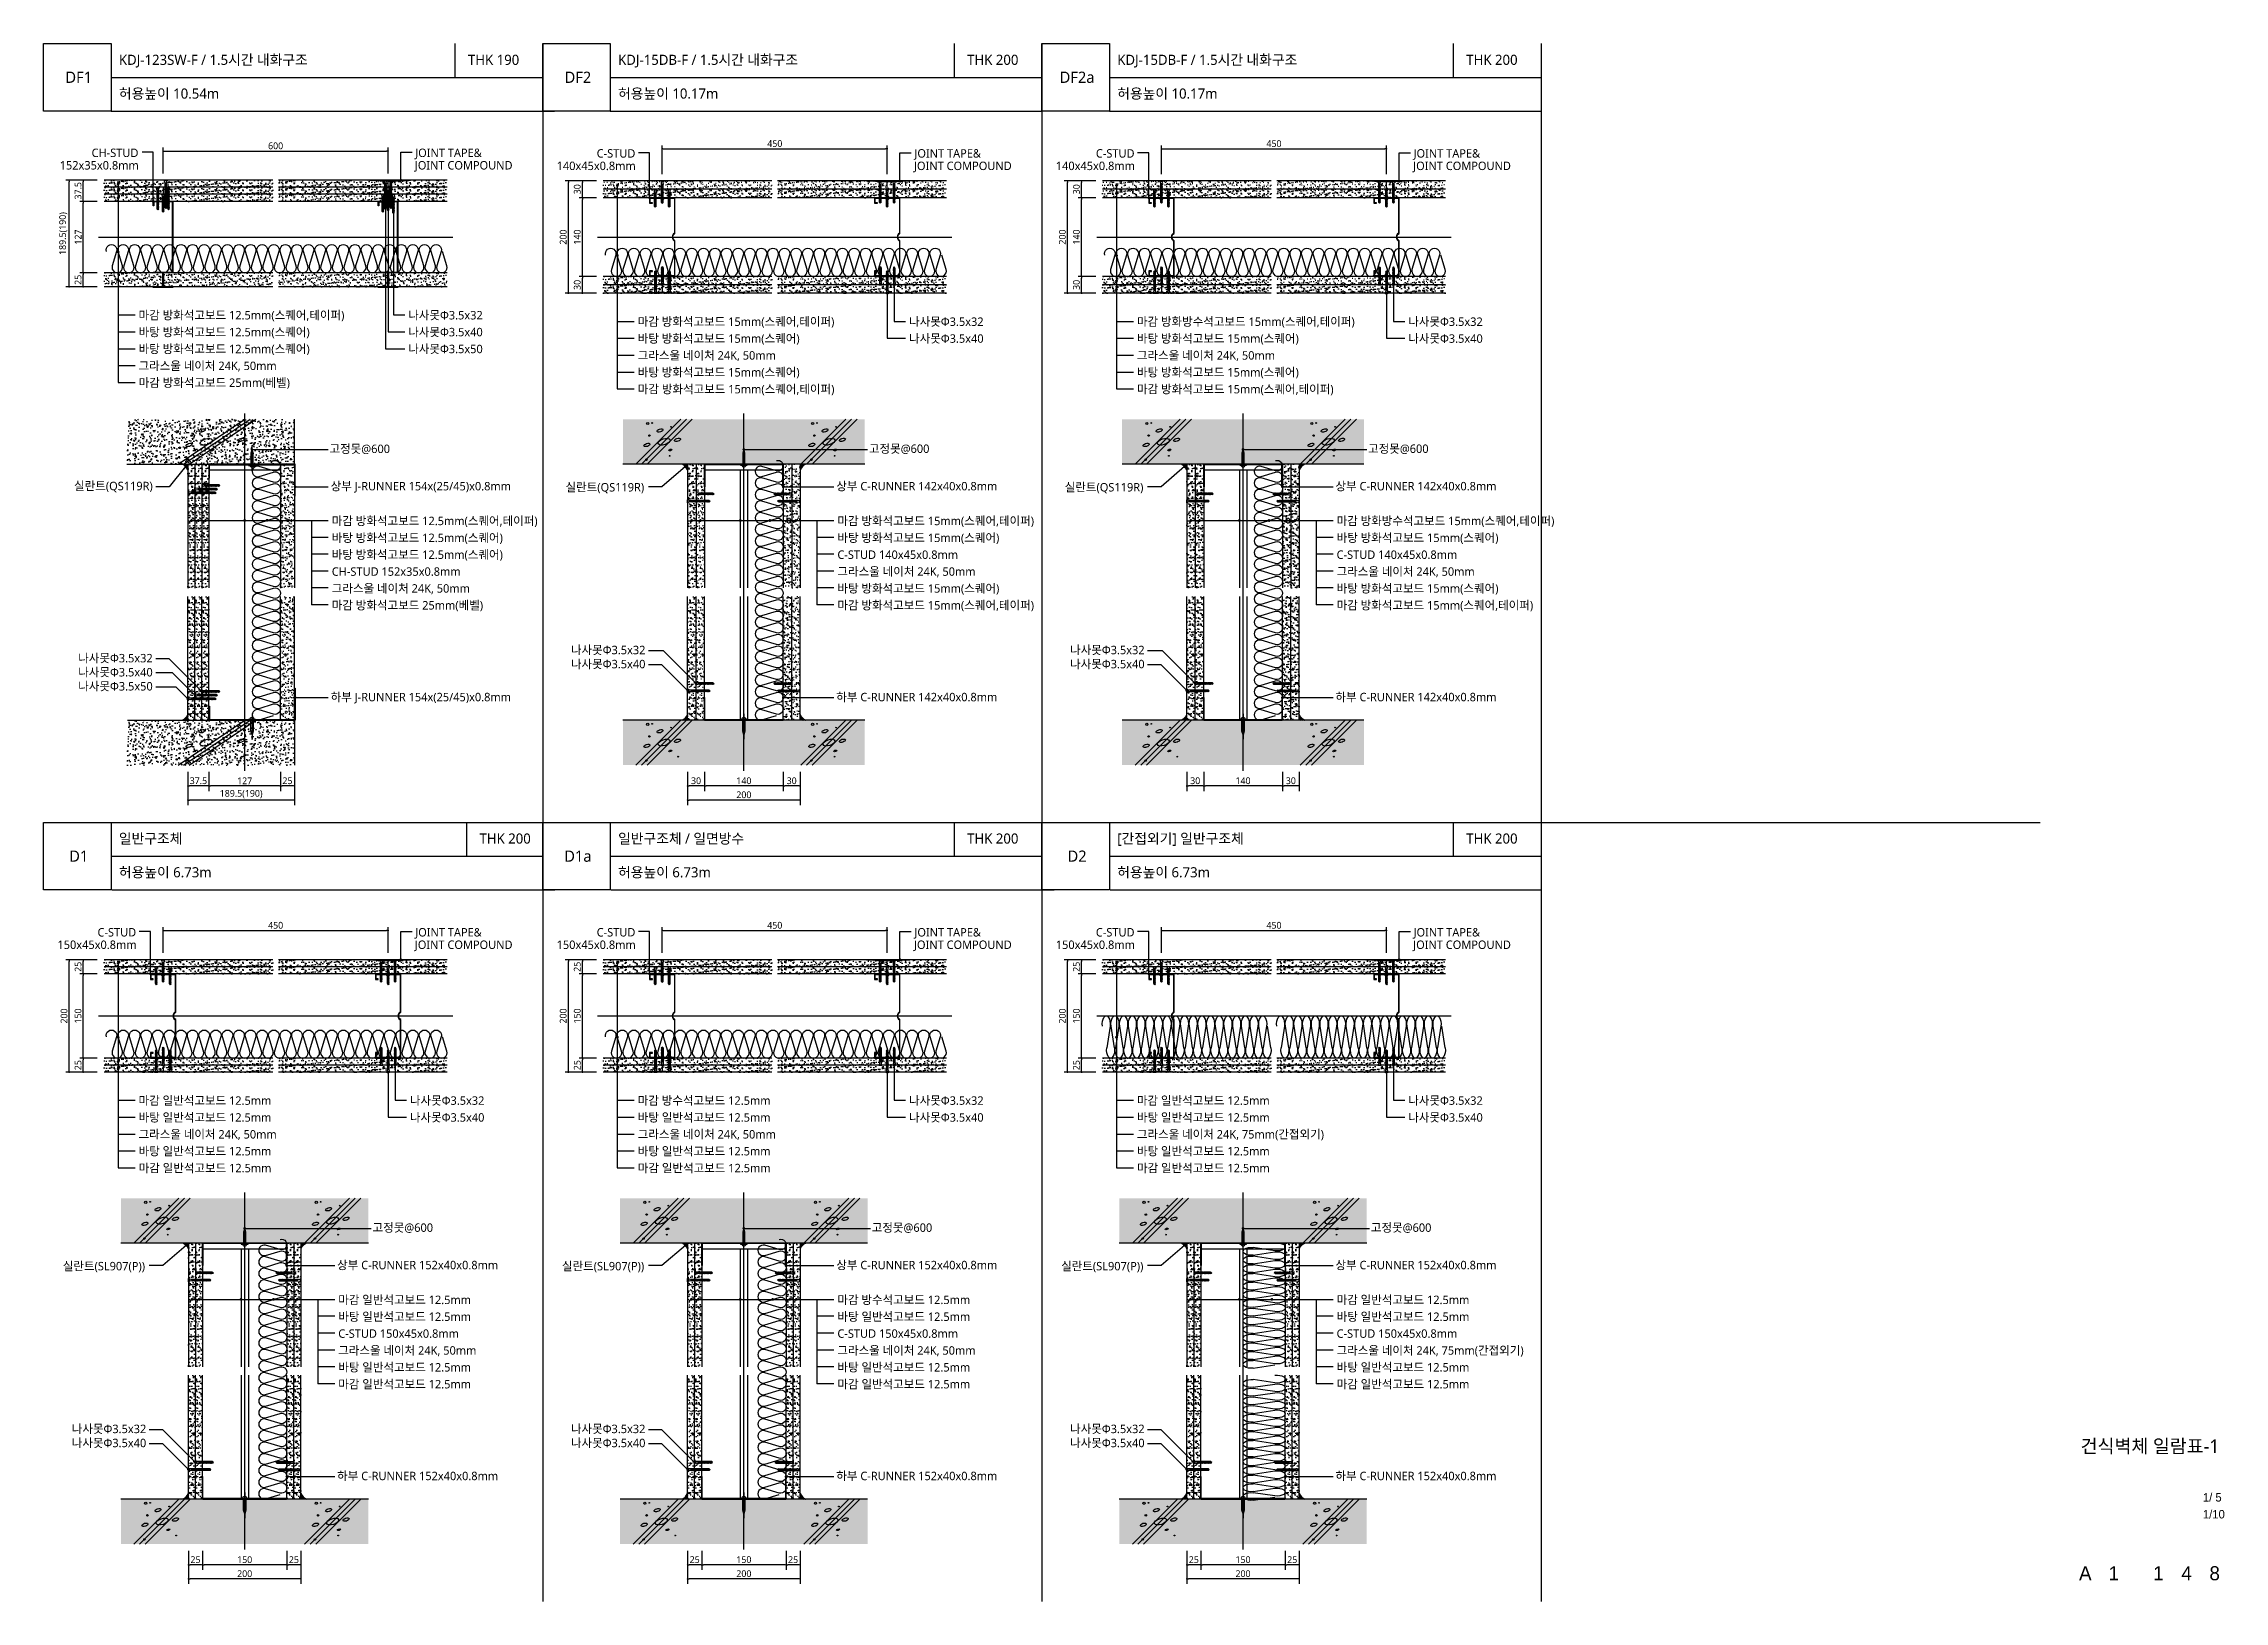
# Model space of a CAD drawing. Header units: millimetres. Extents: x 100 to 12387, y 55 to 2825.
# Drawn here: x 100 to 3977, y 55 to 2825 of the extents above; entities that cross this region are included whole.
import ezdxf
from ezdxf.enums import TextEntityAlignment as Align

# ---------------------------------------------------------------- set-up
doc = ezdxf.new("R2010")
doc.units = ezdxf.units.MM
doc.header["$LTSCALE"] = 1000
doc.linetypes.add('CCEN', pattern=[35, 30, -2, 1, -2])
doc.linetypes.add('HID', pattern=[2.3, 1.5, -0.8])
doc.layers.get('DEFPOINTS').update_dxf_attribs({"color": 161})
for name, color, linetype in [('CEN', 1, 'CCEN'), ('DIM', 7, 'Continuous'), ('HATCH', 8, 'Continuous'), ('SEALANT', 8, 'Continuous'), ('TEXT', 7, 'Continuous'), ('TEXT-TITLE', 6, 'Continuous'), ('TEXT-기입', 6, 'Continuous'), ('경량철골', 2, 'Continuous'), ('경량철골1', 8, 'Continuous'), ('고정못', 8, 'Continuous'), ('나사못32', 8, 'Continuous'), ('나사못40', 8, 'Continuous'), ('나사못50', 8, 'Continuous'), ('단열재', 9, 'Continuous'), ('석고보드', 4, 'Continuous'), ('슬라브', 7, 'Continuous'), ('조인트컴파운드', 8, 'Continuous'), ('지시선', 1, 'Continuous')]:
    doc.layers.add(name, color=color, linetype=linetype)
doc.styles.add('CGS', font='cgse', dxfattribs={"bigfont": 'cgs'})
doc.styles.add('맑은고딕', font='malgun_0.ttf')
doc.dimstyles.new('kcc', dxfattribs={"dimscale": 5, "dimtxt": 2, "dimasz": 2, "dimexe": 1.5, "dimexo": 2, "dimgap": 0.5, "dimtad": 1, "dimdec": 1, "dimrnd": 1.38778e-17, "dimzin": 12, "dimdsep": 46, "dimtxsty": '맑은고딕', "dimblk": 'DOT', "dimcen": 1, "dimdle": 1, "dimclrd": 1, "dimclre": 1, "dimclrt": 7, "dimazin": 0, "dimtfac": 3, "dimtdec": 1, "dimtix": 1, "dimtmove": 2, "dimatfit": 2, "dimldrblk": 'DOT', "dimfxl": 1, "dimtolj": 1, "dimtzin": 1, "dimlwd": -1, "dimlwe": -1, "dimarcsym": 0})

msp = doc.modelspace()

# ---------------------------------------------------------------- texts
at = {"layer": 'TEXT', "style": '맑은고딕'}
for s, height, p in [('KDJ-123SW-F / 1.5시간 내화구조', 18, (233.84, 2787.2)), ('KDJ-15DB-F / 1.5시간 내화구조', 18, (1121.34, 2787.2)), ('KDJ-15DB-F / 1.5시간 내화구조', 18, (2008.84, 2787.2)), ('허용높이 10.54m', 18, (233.84, 2727.2)), ('허용높이 10.17m', 18, (1121.34, 2727.2)), ('허용높이 10.17m', 18, (2008.84, 2727.2)), ('JOINT TAPE&', 15, (760.64, 2623.29)), ('JOINT TAPE&', 15, (1648.14, 2622.29)), ('JOINT TAPE&', 15, (2535.64, 2622.29)), ('JOINT COMPOUND', 15, (759.94, 2601.14)), ('JOINT COMPOUND', 15, (1647.44, 2600.14)), ('JOINT COMPOUND', 15, (2534.94, 2600.14)), ('마감 방화석고보드 12.5mm(스퀘어,테이퍼)', 15, (268.83, 2334.54)), ('나사못Φ3.5x32', 15, (748.28, 2334.54)), ('마감 방화석고보드 15mm(스퀘어,테이퍼)', 15, (1156.33, 2323.04)), ('나사못Φ3.5x32', 15, (1638.76, 2323.04)), ('마감 방화방수석고보드 15mm(스퀘어,테이퍼)', 15, (2043.83, 2323.04)), ('나사못Φ3.5x32', 15, (2526.26, 2323.04)), ('바탕 방화석고보드 12.5mm(스퀘어)', 15, (268.83, 2304.54)), ('바탕 방화석고보드 12.5mm(스퀘어)', 15, (268.83, 2274.54)), ('나사못Φ3.5x40', 15, (748.28, 2304.54)), ('나사못Φ3.5x50', 15, (748.28, 2274.54)), ('바탕 방화석고보드 15mm(스퀘어)', 15, (1156.33, 2293.04)), ('나사못Φ3.5x40', 15, (1638.76, 2293.04)), ('바탕 방화석고보드 15mm(스퀘어)', 15, (2043.83, 2293.04)), ('나사못Φ3.5x40', 15, (2526.26, 2293.04)), ('그라스울 네이처 24K, 50mm', 15, (268.83, 2244.54)), ('그라스울 네이처 24K, 50mm', 15, (1156.33, 2263.04)), ('바탕 방화석고보드 15mm(스퀘어)', 15, (1156.33, 2233.04)), ('그라스울 네이처 24K, 50mm', 15, (2043.83, 2263.04)), ('바탕 방화석고보드 15mm(스퀘어)', 15, (2043.83, 2233.04)), ('마감 방화석고보드 25mm(베벨)', 15, (268.97, 2214.54)), ('마감 방화석고보드 15mm(스퀘어,테이퍼)', 15, (1156.47, 2203.04)), ('마감 방화석고보드 15mm(스퀘어,테이퍼)', 15, (2043.97, 2203.04)), ('마감 방화석고보드 12.5mm(스퀘어,테이퍼)', 15, (612.33, 1968.72)), ('마감 방화석고보드 15mm(스퀘어,테이퍼)', 15, (1511.33, 1968.72)), ('마감 방화방수석고보드 15mm(스퀘어,테이퍼)', 15, (2398.83, 1968.72)), ('바탕 방화석고보드 12.5mm(스퀘어)', 15, (612.33, 1938.72)), ('바탕 방화석고보드 15mm(스퀘어)', 15, (1511.33, 1938.72)), ('바탕 방화석고보드 15mm(스퀘어)', 15, (2398.83, 1938.72)), ('바탕 방화석고보드 12.5mm(스퀘어)', 15, (612.33, 1908.72)), ('C-STUD 140x45x0.8mm', 15, (1511.33, 1908.72)), ('C-STUD 140x45x0.8mm', 15, (2398.83, 1908.72)), ('그라스울 네이처 24K, 50mm', 15, (612.33, 1848.72)), ('CH-STUD 152x35x0.8mm', 15, (612.33, 1878.72)), ('그라스울 네이처 24K, 50mm', 15, (1511.33, 1878.72)), ('바탕 방화석고보드 15mm(스퀘어)', 15, (1511.33, 1848.72)), ('그라스울 네이처 24K, 50mm', 15, (2398.83, 1878.72)), ('바탕 방화석고보드 15mm(스퀘어)', 15, (2398.83, 1848.72)), ('마감 방화석고보드 25mm(베벨)', 15, (612.33, 1818.72)), ('마감 방화석고보드 15mm(스퀘어,테이퍼)', 15, (1511.33, 1818.72)), ('마감 방화석고보드 15mm(스퀘어,테이퍼)', 15, (2398.83, 1818.72)), ('일반구조체', 18, (233.84, 1402.47)), ('일반구조체 / 일면방수', 18, (1121.34, 1402.47)), ('[간접외기] 일반구조체', 18, (2008.84, 1402.47)), ('허용높이 6.73m', 18, (233.84, 1342.47)), ('허용높이 6.73m', 18, (1121.34, 1342.47)), ('허용높이 6.73m', 18, (2008.84, 1342.47)), ('JOINT TAPE&', 15, (760.64, 1237.29)), ('JOINT TAPE&', 15, (1648.14, 1237.29)), ('JOINT TAPE&', 15, (2535.64, 1237.29)), ('JOINT COMPOUND', 15, (759.94, 1215.14)), ('JOINT COMPOUND', 15, (1647.44, 1215.14)), ('JOINT COMPOUND', 15, (2534.94, 1215.14)), ('마감 일반석고보드 12.5mm', 15, (268.83, 938.04)), ('나사못Φ3.5x32', 15, (751.26, 938.04)), ('마감 방수석고보드 12.5mm', 15, (1156.33, 938.04)), ('나사못Φ3.5x32', 15, (1638.76, 938.04)), ('마감 일반석고보드 12.5mm', 15, (2043.83, 938.04)), ('나사못Φ3.5x32', 15, (2526.26, 938.04)), ('그라스울 네이처 24K, 50mm', 15, (268.83, 878.04)), ('바탕 일반석고보드 12.5mm', 15, (268.83, 908.04)), ('나사못Φ3.5x40', 15, (751.26, 908.04)), ('그라스울 네이처 24K, 50mm', 15, (1156.33, 878.04)), ('바탕 일반석고보드 12.5mm', 15, (1156.33, 908.04)), ('나사못Φ3.5x40', 15, (1638.76, 908.04)), ('그라스울 네이처 24K, 75mm(간접외기)', 15, (2043.83, 878.04)), ('바탕 일반석고보드 12.5mm', 15, (2043.83, 908.04)), ('나사못Φ3.5x40', 15, (2526.26, 908.04)), ('바탕 일반석고보드 12.5mm', 15, (268.83, 848.04)), ('바탕 일반석고보드 12.5mm', 15, (1156.33, 848.04)), ('바탕 일반석고보드 12.5mm', 15, (2043.83, 848.04)), ('마감 일반석고보드 12.5mm', 15, (268.97, 818.04)), ('마감 일반석고보드 12.5mm', 15, (1156.47, 818.04)), ('마감 일반석고보드 12.5mm', 15, (2043.97, 818.04)), ('마감 일반석고보드 12.5mm', 15, (623.83, 583.72)), ('마감 방수석고보드 12.5mm', 15, (1511.33, 583.72)), ('마감 일반석고보드 12.5mm', 15, (2398.83, 583.72)), ('바탕 일반석고보드 12.5mm', 15, (623.83, 553.72)), ('바탕 일반석고보드 12.5mm', 15, (1511.33, 553.72)), ('바탕 일반석고보드 12.5mm', 15, (2398.83, 553.72)), ('그라스울 네이처 24K, 50mm', 15, (623.83, 493.72)), ('C-STUD 150x45x0.8mm', 15, (623.83, 523.72)), ('그라스울 네이처 24K, 50mm', 15, (1511.33, 493.72)), ('C-STUD 150x45x0.8mm', 15, (1511.33, 523.72)), ('그라스울 네이처 24K, 75mm(간접외기)', 15, (2398.83, 493.72)), ('C-STUD 150x45x0.8mm', 15, (2398.83, 523.72)), ('바탕 일반석고보드 12.5mm', 15, (623.83, 463.72)), ('바탕 일반석고보드 12.5mm', 15, (1511.33, 463.72)), ('바탕 일반석고보드 12.5mm', 15, (2398.83, 463.72)), ('마감 일반석고보드 12.5mm', 15, (623.83, 433.72)), ('마감 일반석고보드 12.5mm', 15, (1511.33, 433.72)), ('마감 일반석고보드 12.5mm', 15, (2398.83, 433.72))]:
    msp.add_text(s, height=height, dxfattribs=at).set_placement(p)
for s, height, p in [('THK 190', 18, (900.02, 2787.2)), ('THK 200', 18, (1787.52, 2787.2)), ('THK 200', 18, (2675.02, 2787.2)), ('DF1', 20, (162.44, 2755.17)), ('DF2', 20, (1049.94, 2755.17)), ('DF2a', 20, (1937.44, 2755.17)), ('THK 200', 18, (920.56, 1402.47)), ('THK 200', 18, (1787.52, 1402.47)), ('THK 200', 18, (2675.02, 1402.47)), ('D1', 20, (162.44, 1370.17)), ('D1a', 20, (1049.94, 1370.17)), ('D2', 20, (1937.44, 1370.17))]:
    msp.add_text(s, height=height, dxfattribs=at).set_placement(p, align=Align.CENTER)
for s, p in [('CH-STUD', (268.56, 2623.29)), ('C-STUD', (1152.09, 2622.29)), ('C-STUD', (2039.59, 2622.29)), ('152x35x0.8mm', (269.2, 2601.14)), ('140x45x0.8mm', (1152.74, 2600.14)), ('140x45x0.8mm', (2040.24, 2600.14)), ('C-STUD', (264.59, 1237.29)), ('C-STUD', (1152.09, 1237.29)), ('C-STUD', (2039.59, 1237.29)), ('150x45x0.8mm', (265.24, 1215.14)), ('150x45x0.8mm', (1152.74, 1215.14)), ('150x45x0.8mm', (2040.24, 1215.14))]:
    msp.add_text(s, height=15, dxfattribs=at).set_placement(p, align=Align.RIGHT)
for s, p in [('고정못@600', (608.35, 2096.94)), ('고정못@600', (1567.35, 2097.14)), ('고정못@600', (2454.85, 2097.14)), ('상부 J-RUNNER 154x(25/45)x0.8mm', (610.35, 2030.55)), ('상부 C-RUNNER 142x40x0.8mm', (1509.35, 2030.55)), ('상부 C-RUNNER 142x40x0.8mm', (2396.85, 2030.55)), ('하부 J-RUNNER 154x(25/45)x0.8mm', (610.35, 1655.55)), ('하부 C-RUNNER 142x40x0.8mm', (1509.35, 1655.55)), ('하부 C-RUNNER 142x40x0.8mm', (2396.85, 1655.55)), ('고정못@600', (684.85, 712.14)), ('고정못@600', (1572.35, 712.14)), ('고정못@600', (2459.85, 712.14)), ('상부 C-RUNNER 152x40x0.8mm', (621.85, 645.55)), ('상부 C-RUNNER 152x40x0.8mm', (1509.35, 645.55)), ('상부 C-RUNNER 152x40x0.8mm', (2396.85, 645.55)), ('하부 C-RUNNER 152x40x0.8mm', (621.85, 270.55)), ('하부 C-RUNNER 152x40x0.8mm', (1509.35, 270.55)), ('하부 C-RUNNER 152x40x0.8mm', (2396.85, 270.55))]:
    msp.add_text(s, height=15, rotation=360, dxfattribs=at).set_placement(p)
for s, p in [('실란트(QS119R)', (293.99, 2030.87)), ('실란트(QS119R)', (1167.8, 2028.62)), ('실란트(QS119R)', (2055.3, 2028.62)), ('나사못Φ3.5x32', (1169.99, 1739.22)), ('나사못Φ3.5x32', (2057.49, 1739.22)), ('나사못Φ3.5x32', (293.99, 1724.74)), ('나사못Φ3.5x40', (293.99, 1699.74)), ('나사못Φ3.5x40', (1169.99, 1714.22)), ('나사못Φ3.5x40', (2057.49, 1714.22)), ('나사못Φ3.5x50', (293.99, 1674.74)), ('실란트(SL907(P))', (280.3, 643.62)), ('실란트(SL907(P))', (1167.8, 643.62)), ('실란트(SL907(P))', (2055.3, 643.62)), ('나사못Φ3.5x32', (282.49, 354.22)), ('나사못Φ3.5x32', (1169.99, 354.22)), ('나사못Φ3.5x32', (2057.49, 354.22)), ('나사못Φ3.5x40', (282.49, 329.22)), ('나사못Φ3.5x40', (1169.99, 329.22)), ('나사못Φ3.5x40', (2057.49, 329.22))]:
    msp.add_text(s, height=15, rotation=360, dxfattribs=at).set_placement(p, align=Align.RIGHT)
at = {"layer": 'TEXT-TITLE', "linetype": 'ByBlock', "style": '맑은고딕'}
msp.add_text('건식벽체 일람표-1', height=24, dxfattribs=at).set_placement((3845, 319.06), align=Align.CENTER)
at = {"layer": 'TEXT-기입', "style": 'CGS'}
for s, p in [('1/ 5', (3939.01, 227.95)), ('1/10', (3939.01, 197.95))]:
    msp.add_text(s, height=15, dxfattribs=at).set_placement(p, align=Align.BOTTOM_LEFT)
for s, p in [('A', (3730, 105)), ('1', (3780.63, 105)), ('1', (3860, 105)), ('4', (3910, 105)), ('8', (3960, 105))]:
    msp.add_text(s, height=25, dxfattribs=at).set_placement(p, align=Align.MIDDLE_CENTER)

# ---------------------------------------------------------------- blocks, each defined once
blk = doc.blocks.new('kcc나사못32')
at = {"layer": '나사못32'}
for p, q in [((0, 0), (0, 0.4)), ((5.5, 0.4), (0, 0.4)), ((1.5, 29.9), (1, 29.6)), ((1, 29.6), (1.5, 29.3)), ((1.5, 28.6), (1, 28.3)), ((1, 28.3), (1.5, 28)), ((1.5, 27.3), (1, 27)), ((1, 27), (1.5, 26.7)), ((1.5, 26), (1, 25.7)), ((1, 25.7), (1.5, 25.4)), ((1.5, 24.7), (1, 24.4)), ((1, 24.4), (1.5, 24.1)), ((1.5, 23.4), (1, 23.1)), ((1, 23.1), (1.5, 22.8)), ((1.5, 22.1), (1, 21.8)), ((1, 21.8), (1.5, 21.5)), ((1.5, 20.8), (1, 20.5)), ((1, 20.5), (1.5, 20.2)), ((1.5, 19.5), (1, 19.2)), ((1, 19.2), (1.5, 18.9)), ((1.5, 18.2), (1, 17.9)), ((1, 17.9), (1.5, 17.6)), ((1.5, 16.9), (1, 16.6)), ((1, 16.6), (1.5, 16.3)), ((1.5, 15.6), (1, 15.3)), ((1, 15.3), (1.5, 15)), ((1.5, 14.3), (1, 14)), ((1, 14), (1.5, 13.7)), ((1.5, 13), (1, 12.7)), ((1, 12.7), (1.5, 12.4)), ((1.5, 11.7), (1, 11.4)), ((1, 11.4), (1.5, 11.1)), ((1.5, 10.4), (1, 10.1)), ((1, 10.1), (1.5, 9.8)), ((1.5, 9.1), (1, 8.8)), ((1, 8.8), (1.5, 8.5)), ((1.5, 7.8), (1, 7.5)), ((1, 7.5), (1.5, 7.2)), ((1.5, 6.5), (1, 6.2)), ((1, 6.2), (1.5, 5.9)), ((1.5, 30.6), (2.8, 32)), ((1.5, 30.6), (1.5, 29.9)), ((4, 30.5), (1.5, 29.9)), ((4, 29.9), (1.5, 29.9)), ((4, 29.9), (1.5, 29.3)), ((1.5, 29.3), (1.5, 28.6)), ((4, 29.2), (1.5, 28.6)), ((4, 28.6), (1.5, 28.6)), ((4, 28.6), (1.5, 28)), ((1.5, 28), (1.5, 27.3)), ((4, 27.9), (1.5, 27.3)), ((4, 27.3), (1.5, 27.3)), ((4, 27.3), (1.5, 26.7)), ((1.5, 26.7), (1.5, 26)), ((4, 26.6), (1.5, 26)), ((4, 26), (1.5, 26)), ((4, 26), (1.5, 25.4)), ((1.5, 25.4), (1.5, 24.7)), ((4, 25.3), (1.5, 24.7)), ((4, 24.7), (1.5, 24.7)), ((4, 24.7), (1.5, 24.1)), ((1.5, 24.1), (1.5, 23.4)), ((4, 24), (1.5, 23.4)), ((4, 23.4), (1.5, 23.4)), ((4, 23.4), (1.5, 22.8)), ((1.5, 22.8), (1.5, 22.1)), ((4, 22.7), (1.5, 22.1)), ((4, 22.1), (1.5, 22.1)), ((4, 22.1), (1.5, 21.5)), ((1.5, 21.5), (1.5, 20.8)), ((4, 21.4), (1.5, 20.8)), ((4, 20.8), (1.5, 20.8)), ((4, 20.8), (1.5, 20.2)), ((1.5, 20.2), (1.5, 19.5)), ((4, 20.1), (1.5, 19.5)), ((4, 19.5), (1.5, 19.5)), ((4, 19.5), (1.5, 18.9)), ((1.5, 18.9), (1.5, 18.2)), ((4, 18.8), (1.5, 18.2)), ((4, 18.2), (1.5, 18.2)), ((4, 18.2), (1.5, 17.6)), ((1.5, 17.6), (1.5, 16.9)), ((4, 17.5), (1.5, 16.9)), ((4, 16.9), (1.5, 16.9)), ((4, 16.9), (1.5, 16.3)), ((1.5, 16.3), (1.5, 15.6)), ((4, 16.2), (1.5, 15.6)), ((4, 15.6), (1.5, 15.6)), ((4, 15.6), (1.5, 15)), ((1.5, 15), (1.5, 14.3)), ((4, 14.9), (1.5, 14.3)), ((4, 14.3), (1.5, 14.3)), ((4, 14.3), (1.5, 13.7)), ((1.5, 13.7), (1.5, 13)), ((4, 13.6), (1.5, 13)), ((4, 13), (1.5, 13)), ((4, 13), (1.5, 12.4)), ((1.5, 12.4), (1.5, 11.7)), ((4, 12.3), (1.5, 11.7)), ((4, 11.7), (1.5, 11.7)), ((4, 11.7), (1.5, 11.1)), ((1.5, 11.1), (1.5, 10.4)), ((4, 11), (1.5, 10.4)), ((4, 10.4), (1.5, 10.4)), ((4, 10.4), (1.5, 9.8)), ((1.5, 9.8), (1.5, 9.1)), ((4, 9.7), (1.5, 9.1)), ((4, 9.1), (1.5, 9.1)), ((4, 9.1), (1.5, 8.5)), ((1.5, 8.5), (1.5, 7.8)), ((4, 8.4), (1.5, 7.8)), ((4, 7.8), (1.5, 7.8)), ((4, 7.8), (1.5, 7.2)), ((1.5, 7.2), (1.5, 6.5)), ((4, 7.1), (1.5, 6.5)), ((4, 6.5), (1.5, 6.5)), ((4, 6.5), (1.5, 5.9)), ((1.5, 5.9), (1.5, 5.4)), ((4, 30.5), (2.8, 32)), ((4, 30.5), (4.5, 30.2)), ((4.5, 30.2), (4, 29.9)), ((4, 29.9), (4, 29.2)), ((4, 29.2), (4.5, 28.9)), ((4.5, 28.9), (4, 28.6)), ((4, 28.6), (4, 27.9)), ((4, 27.9), (4.5, 27.6)), ((4.5, 27.6), (4, 27.3)), ((4, 27.3), (4, 26.6)), ((4, 26.6), (4.5, 26.3)), ((4.5, 26.3), (4, 26)), ((4, 26), (4, 25.3)), ((4, 25.3), (4.5, 25)), ((4.5, 25), (4, 24.7)), ((4, 24.7), (4, 24)), ((4, 24), (4.5, 23.7)), ((4.5, 23.7), (4, 23.4)), ((4, 23.4), (4, 22.7)), ((4, 22.7), (4.5, 22.4)), ((4.5, 22.4), (4, 22.1)), ((4, 22.1), (4, 21.4)), ((4, 21.4), (4.5, 21.1)), ((4.5, 21.1), (4, 20.8)), ((4, 20.8), (4, 20.1)), ((4, 20.1), (4.5, 19.8)), ((4.5, 19.8), (4, 19.5)), ((4, 19.5), (4, 18.8)), ((4, 18.8), (4.5, 18.5)), ((4.5, 18.5), (4, 18.2)), ((4, 18.2), (4, 17.5)), ((4, 17.5), (4.5, 17.2)), ((4.5, 17.2), (4, 16.9)), ((4, 16.9), (4, 16.2)), ((4, 16.2), (4.5, 15.9)), ((4.5, 15.9), (4, 15.6)), ((4, 15.6), (4, 14.9)), ((4, 14.9), (4.5, 14.6)), ((4.5, 14.6), (4, 14.3)), ((4, 14.3), (4, 13.6)), ((4, 13.6), (4.5, 13.3)), ((4.5, 13.3), (4, 13)), ((4, 13), (4, 12.3)), ((4, 12.3), (4.5, 12)), ((4.5, 12), (4, 11.7)), ((4, 11.7), (4, 11)), ((4, 11), (4.5, 10.7)), ((4.5, 10.7), (4, 10.4)), ((4, 10.4), (4, 9.7)), ((4, 9.7), (4.5, 9.4)), ((4.5, 9.4), (4, 9.1)), ((4, 9.1), (4, 8.4)), ((4, 8.4), (4.5, 8.1)), ((4.5, 8.1), (4, 7.8)), ((4, 7.8), (4, 7.1)), ((4, 7.1), (4.5, 6.8)), ((4.5, 6.8), (4, 6.5)), ((4, 6.5), (4, 5.4)), ((5.5, 0), (5.5, 0.4)), ((5.5, 0), (0, 0))]:
    blk.add_line(p, q, dxfattribs=at)
at = {"layer": '나사못32', "extrusion": (0, 0, -1)}
blk.add_ellipse((0, 5.4), major_axis=(0, 5), ratio=0.3, start_param=1.570796, end_param=3.141593, dxfattribs=at)
at = {"layer": '나사못32'}
blk.add_ellipse((5.5, 5.4), major_axis=(0, 5), ratio=0.3, start_param=1.570796, end_param=3.141593, dxfattribs=at)
blk = doc.blocks.new('kcc나사못40')
at = {"layer": '나사못40'}
for p, q in [((1.5, 38.5), (2.8, 40)), ((4, 38.6), (2.8, 40)), ((0, 0.4), (5.5, 0.4)), ((0, 0), (0, 0.4)), ((1.5, 38.5), (1, 38.2)), ((1, 38.2), (1.5, 37.9)), ((1.5, 37.2), (1, 36.9)), ((1, 36.9), (1.5, 36.6)), ((1.5, 35.9), (1, 35.6)), ((1, 35.6), (1.5, 35.3)), ((1.5, 34.6), (1, 34.3)), ((1, 34.3), (1.5, 34)), ((1.5, 33.3), (1, 33)), ((1, 33), (1.5, 32.7)), ((1.5, 32), (1, 31.7)), ((1, 31.7), (1.5, 31.4)), ((1.5, 30.7), (1, 30.4)), ((1, 30.4), (1.5, 30.1)), ((1.5, 29.4), (1, 29.1)), ((1, 29.1), (1.5, 28.8)), ((1.5, 28.1), (1, 27.8)), ((1, 27.8), (1.5, 27.5)), ((1.5, 26.8), (1, 26.5)), ((1, 26.5), (1.5, 26.2)), ((1.5, 25.5), (1, 25.2)), ((1, 25.2), (1.5, 24.9)), ((1.5, 24.2), (1, 23.9)), ((1, 23.9), (1.5, 23.6)), ((1.5, 22.9), (1, 22.6)), ((1, 22.6), (1.5, 22.3)), ((1.5, 21.6), (1, 21.3)), ((1, 21.3), (1.5, 21)), ((1.5, 20.3), (1, 20)), ((1, 20), (1.5, 19.7)), ((1.5, 19), (1, 18.7)), ((1, 18.7), (1.5, 18.4)), ((1.5, 17.7), (1, 17.4)), ((1, 17.4), (1.5, 17.1)), ((1.5, 16.4), (1, 16.1)), ((1, 16.1), (1.5, 15.8)), ((1.5, 15.1), (1, 14.8)), ((1, 14.8), (1.5, 14.5)), ((1.5, 13.8), (1, 13.5)), ((1, 13.5), (1.5, 13.2)), ((1.5, 12.5), (1, 12.2)), ((1, 12.2), (1.5, 11.9)), ((1.5, 11.2), (1, 10.9)), ((1, 10.9), (1.5, 10.6)), ((1.5, 9.9), (1, 9.6)), ((1, 9.6), (1.5, 9.3)), ((1.5, 8.6), (1, 8.3)), ((1, 8.3), (1.5, 8)), ((1.5, 7.3), (1, 7)), ((1, 7), (1.5, 6.7)), ((1.5, 38.5), (4, 37.9)), ((1.5, 37.9), (4, 37.3)), ((1.5, 37.9), (1.5, 37.2)), ((1.5, 37.9), (4, 37.9)), ((1.5, 37.2), (4, 36.6)), ((1.5, 36.6), (4, 36)), ((1.5, 36.6), (1.5, 35.9)), ((1.5, 36.6), (4, 36.6)), ((1.5, 35.9), (4, 35.3)), ((1.5, 35.3), (4, 34.7)), ((1.5, 35.3), (1.5, 34.6)), ((1.5, 35.3), (4, 35.3)), ((1.5, 34.6), (4, 34)), ((1.5, 34), (1.5, 33.3)), ((1.5, 34), (4, 33.4)), ((1.5, 34), (4, 34)), ((1.5, 33.3), (4, 32.7)), ((1.5, 32.7), (4, 32.1)), ((1.5, 32.7), (1.5, 32)), ((1.5, 32.7), (4, 32.7)), ((1.5, 32), (4, 31.4)), ((1.5, 31.4), (1.5, 30.7)), ((1.5, 31.4), (4, 30.8)), ((1.5, 31.4), (4, 31.4)), ((1.5, 30.7), (4, 30.1)), ((1.5, 30.1), (4, 29.5)), ((1.5, 30.1), (1.5, 29.4)), ((1.5, 30.1), (4, 30.1)), ((1.5, 29.4), (4, 28.8)), ((1.5, 28.8), (1.5, 28.1)), ((1.5, 28.8), (4, 28.2)), ((1.5, 28.8), (4, 28.8)), ((1.5, 28.1), (4, 27.5)), ((1.5, 27.5), (4, 26.9)), ((1.5, 27.5), (1.5, 26.8)), ((1.5, 27.5), (4, 27.5)), ((1.5, 26.8), (4, 26.2)), ((1.5, 26.2), (1.5, 25.5)), ((1.5, 26.2), (4, 25.6)), ((1.5, 26.2), (4, 26.2)), ((1.5, 25.5), (4, 24.9)), ((1.5, 24.9), (4, 24.3)), ((1.5, 24.9), (1.5, 24.2)), ((1.5, 24.9), (4, 24.9)), ((1.5, 24.2), (4, 23.6)), ((1.5, 23.6), (1.5, 22.9)), ((1.5, 23.6), (4, 23)), ((1.5, 23.6), (4, 23.6)), ((1.5, 22.9), (4, 22.3)), ((1.5, 22.3), (4, 21.7)), ((1.5, 22.3), (1.5, 21.6)), ((1.5, 22.3), (4, 22.3)), ((1.5, 21.6), (4, 21)), ((1.5, 21), (1.5, 20.3)), ((1.5, 21), (4, 20.4)), ((1.5, 21), (4, 21)), ((1.5, 20.3), (4, 19.7)), ((1.5, 19.7), (4, 19.1)), ((1.5, 19.7), (1.5, 19)), ((1.5, 19.7), (4, 19.7)), ((1.5, 19), (4, 18.4)), ((1.5, 18.4), (1.5, 17.7)), ((1.5, 18.4), (4, 17.8)), ((1.5, 18.4), (4, 18.4)), ((1.5, 17.7), (4, 17.1)), ((1.5, 17.1), (4, 16.5)), ((1.5, 17.1), (1.5, 16.4)), ((1.5, 17.1), (4, 17.1)), ((1.5, 16.4), (4, 15.8)), ((1.5, 15.8), (1.5, 15.1)), ((1.5, 15.8), (4, 15.2)), ((1.5, 15.8), (4, 15.8)), ((1.5, 15.1), (4, 14.5)), ((1.5, 14.5), (4, 13.9)), ((1.5, 14.5), (1.5, 13.8)), ((1.5, 14.5), (4, 14.5)), ((1.5, 13.8), (4, 13.2)), ((1.5, 13.2), (1.5, 12.5)), ((1.5, 13.2), (4, 12.6)), ((1.5, 13.2), (4, 13.2)), ((1.5, 12.5), (4, 11.9)), ((1.5, 11.9), (4, 11.3)), ((1.5, 11.9), (1.5, 11.2)), ((1.5, 11.9), (4, 11.9)), ((1.5, 11.2), (4, 10.6)), ((1.5, 10.6), (1.5, 9.9)), ((1.5, 10.6), (4, 10)), ((1.5, 10.6), (4, 10.6)), ((1.5, 9.9), (4, 9.3)), ((1.5, 9.3), (4, 8.7)), ((1.5, 9.3), (1.5, 8.6)), ((1.5, 9.3), (4, 9.3)), ((1.5, 8.6), (4, 8)), ((1.5, 8), (1.5, 7.3)), ((1.5, 8), (4, 7.4)), ((1.5, 8), (4, 8)), ((1.5, 7.3), (4, 6.7)), ((1.5, 6.7), (4, 6.1)), ((1.5, 6.7), (4, 6.7)), ((1.5, 6.7), (1.5, 5.4)), ((4, 38.6), (4, 37.9)), ((4, 37.9), (4.5, 37.6)), ((4.5, 37.6), (4, 37.3)), ((4, 37.3), (4, 36.6)), ((4, 36.6), (4.5, 36.3)), ((4.5, 36.3), (4, 36)), ((4, 36), (4, 35.3)), ((4, 35.3), (4.5, 35)), ((4.5, 35), (4, 34.7)), ((4, 34.7), (4, 34)), ((4, 34), (4.5, 33.7)), ((4.5, 33.7), (4, 33.4)), ((4, 33.4), (4, 32.7)), ((4, 32.7), (4.5, 32.4)), ((4.5, 32.4), (4, 32.1)), ((4, 32.1), (4, 31.4)), ((4, 31.4), (4.5, 31.1)), ((4.5, 31.1), (4, 30.8)), ((4, 30.8), (4, 30.1)), ((4, 30.1), (4.5, 29.8)), ((4.5, 29.8), (4, 29.5)), ((4, 29.5), (4, 28.8)), ((4, 28.8), (4.5, 28.5)), ((4.5, 28.5), (4, 28.2)), ((4, 28.2), (4, 27.5)), ((4, 27.5), (4.5, 27.2)), ((4.5, 27.2), (4, 26.9)), ((4, 26.9), (4, 26.2)), ((4, 26.2), (4.5, 25.9)), ((4.5, 25.9), (4, 25.6)), ((4, 25.6), (4, 24.9)), ((4, 24.9), (4.5, 24.6)), ((4.5, 24.6), (4, 24.3)), ((4, 24.3), (4, 23.6)), ((4, 23.6), (4.5, 23.3)), ((4.5, 23.3), (4, 23)), ((4, 23), (4, 22.3)), ((4, 22.3), (4.5, 22)), ((4.5, 22), (4, 21.7)), ((4, 21.7), (4, 21)), ((4, 21), (4.5, 20.7)), ((4.5, 20.7), (4, 20.4)), ((4, 20.4), (4, 19.7)), ((4, 19.7), (4.5, 19.4)), ((4.5, 19.4), (4, 19.1)), ((4, 19.1), (4, 18.4)), ((4, 18.4), (4.5, 18.1)), ((4.5, 18.1), (4, 17.8)), ((4, 17.8), (4, 17.1)), ((4, 17.1), (4.5, 16.8)), ((4.5, 16.8), (4, 16.5)), ((4, 16.5), (4, 15.8)), ((4, 15.8), (4.5, 15.5)), ((4.5, 15.5), (4, 15.2)), ((4, 15.2), (4, 14.5)), ((4, 14.5), (4.5, 14.2)), ((4.5, 14.2), (4, 13.9)), ((4, 13.9), (4, 13.2)), ((4, 13.2), (4.5, 12.9)), ((4.5, 12.9), (4, 12.6)), ((4, 12.6), (4, 11.9)), ((4, 11.9), (4.5, 11.6)), ((4.5, 11.6), (4, 11.3)), ((4, 11.3), (4, 10.6)), ((4, 10.6), (4.5, 10.3)), ((4.5, 10.3), (4, 10)), ((4, 10), (4, 9.3)), ((4, 9.3), (4.5, 9)), ((4.5, 9), (4, 8.7)), ((4, 8.7), (4, 8)), ((4, 8), (4.5, 7.7)), ((4.5, 7.7), (4, 7.4)), ((4, 7.4), (4, 6.7)), ((4, 6.7), (4.5, 6.4)), ((4.5, 6.4), (4, 6.1)), ((4, 6.1), (4, 5.4)), ((5.5, 0), (5.5, 0.4)), ((0, 0), (5.5, 0))]:
    blk.add_line(p, q, dxfattribs=at)
at = {"layer": '나사못40', "extrusion": (0, 0, -1)}
blk.add_ellipse((0, 5.4), major_axis=(0, -5), ratio=0.3, start_param=4.712389, end_param=6.283185, dxfattribs=at)
at = {"layer": '나사못40'}
blk.add_ellipse((5.5, 5.4), major_axis=(0, -5), ratio=0.3, start_param=4.712389, end_param=6.283185, dxfattribs=at)
blk = doc.blocks.new('_Dot')
at = {"color": 0, "linetype": 'ByBlock', "lineweight": -2}
blk.add_line((-0.5, 0), (-1, 0), dxfattribs=at)
at = {"color": 0, "linetype": 'ByBlock', "const_width": 0.5}
blk.add_lwpolyline([(-0.25, 0, 1), (0.25, 0, 1)], format="xyb", close=True, dxfattribs=at)
blk = doc.blocks.new('*D247')
at = {"layer": 'DEFPOINTS', "color": 0, "transparency": 16777216}
for p in [(170.5, 1021), (207.5, 1021), (207.5, 996)]:
    blk.add_point(p, dxfattribs=at)
at = {"layer": 'DIM', "color": 1, "transparency": 16777216}
for p, q in [((195.5, 1021), (164.5, 1021)), ((170.5, 999), (170.5, 1018)), ((195.5, 996), (164.5, 996))]:
    blk.add_line(p, q, dxfattribs=at)
at = {"layer": 'DIM', "color": 1, "transparency": 16777216, "xscale": 2.999999999999998, "yscale": 2.999999999999998, "zscale": 2.999999999999998}
for p, rotation in [((170.5, 1021), 90), ((170.5, 996), 270)]:
    blk.add_blockref('_Dot', p, dxfattribs=dict(at, rotation=rotation))
at = {"layer": 'DIM', "color": 7, "transparency": 16777216, "insert": (161.3, 1008.5), "char_height": 12, "attachment_point": 5, "rotation": 90, "style": '맑은고딕'}
blk.add_mtext('\\A1;25', dxfattribs=at)
blk = doc.blocks.new('*D248')
at = {"layer": 'DEFPOINTS', "color": 0, "transparency": 16777216}
for p in [(170.5, 1171), (207.5, 1171), (207.5, 1021)]:
    blk.add_point(p, dxfattribs=at)
at = {"layer": 'DIM', "color": 1, "transparency": 16777216}
for p, q in [((195.5, 1171), (164.5, 1171)), ((170.5, 1024), (170.5, 1168)), ((195.5, 1021), (164.5, 1021))]:
    blk.add_line(p, q, dxfattribs=at)
at = {"layer": 'DIM', "color": 1, "transparency": 16777216, "xscale": 2.999999999999998, "yscale": 2.999999999999998, "zscale": 2.999999999999998}
for p, rotation in [((170.5, 1171), 90), ((170.5, 1021), 270)]:
    blk.add_blockref('_Dot', p, dxfattribs=dict(at, rotation=rotation))
at = {"layer": 'DIM', "color": 7, "transparency": 16777216, "insert": (161.3, 1096), "char_height": 12, "attachment_point": 5, "rotation": 90, "style": '맑은고딕'}
blk.add_mtext('\\A1;150', dxfattribs=at)
blk = doc.blocks.new('*D249')
at = {"layer": 'DEFPOINTS', "color": 0, "transparency": 16777216}
for p in [(170.5, 1196), (207.5, 1196), (207.5, 1171)]:
    blk.add_point(p, dxfattribs=at)
at = {"layer": 'DIM', "color": 1, "transparency": 16777216}
for p, q in [((195.5, 1196), (164.5, 1196)), ((195.5, 1171), (164.5, 1171)), ((170.5, 1174), (170.5, 1193))]:
    blk.add_line(p, q, dxfattribs=at)
at = {"layer": 'DIM', "color": 1, "transparency": 16777216, "xscale": 2.999999999999998, "yscale": 2.999999999999998, "zscale": 2.999999999999998}
for p, rotation in [((170.5, 1196), 90), ((170.5, 1171), 270)]:
    blk.add_blockref('_Dot', p, dxfattribs=dict(at, rotation=rotation))
at = {"layer": 'DIM', "color": 7, "transparency": 16777216, "insert": (161.3, 1183.5), "char_height": 12, "attachment_point": 5, "rotation": 90, "style": '맑은고딕'}
blk.add_mtext('\\A1;25', dxfattribs=at)
blk = doc.blocks.new('*D250')
at = {"layer": 'DEFPOINTS', "color": 0, "transparency": 16777216}
for p in [(145.5, 1196), (207.5, 1196), (207.5, 996)]:
    blk.add_point(p, dxfattribs=at)
at = {"layer": 'DIM', "color": 1, "transparency": 16777216}
for p, q in [((195.5, 1196), (139.5, 1196)), ((145.5, 999), (145.5, 1193)), ((195.5, 996), (139.5, 996))]:
    blk.add_line(p, q, dxfattribs=at)
at = {"layer": 'DIM', "color": 1, "transparency": 16777216, "xscale": 2.999999999999998, "yscale": 2.999999999999998, "zscale": 2.999999999999998}
for p, rotation in [((145.5, 1196), 90), ((145.5, 996), 270)]:
    blk.add_blockref('_Dot', p, dxfattribs=dict(at, rotation=rotation))
at = {"layer": 'DIM', "color": 7, "transparency": 16777216, "insert": (136.3, 1096), "char_height": 12, "attachment_point": 5, "rotation": 90, "style": '맑은고딕'}
blk.add_mtext('\\A1;200', dxfattribs=at)
blk = doc.blocks.new('*D251')
at = {"layer": 'DEFPOINTS', "color": 0, "transparency": 16777216}
for p in [(532.5, 157), (557.5, 157), (532.5, 120)]:
    blk.add_point(p, dxfattribs=at)
at = {"layer": 'DIM', "color": 1, "transparency": 16777216}
for p, q in [((532.5, 145), (532.5, 111)), ((554.5, 120), (535.5, 120)), ((557.5, 145), (557.5, 111))]:
    blk.add_line(p, q, dxfattribs=at)
at = {"layer": 'DIM', "color": 1, "transparency": 16777216, "xscale": 2.999999999999998, "yscale": 2.999999999999998, "zscale": 2.999999999999998, "rotation": 180}
blk.add_blockref('_Dot', (532.5, 120), dxfattribs=at)
at = {"layer": 'DIM', "color": 1, "transparency": 16777216, "xscale": 2.999999999999998, "yscale": 2.999999999999998, "zscale": 2.999999999999998}
blk.add_blockref('_Dot', (557.5, 120), dxfattribs=at)
at = {"layer": 'DIM', "color": 7, "transparency": 16777216, "insert": (545, 129.2), "char_height": 12, "attachment_point": 5, "style": '맑은고딕'}
blk.add_mtext('\\A1;25', dxfattribs=at)
blk = doc.blocks.new('*D252')
at = {"layer": 'DEFPOINTS', "color": 0, "transparency": 16777216}
for p in [(382.5, 157), (532.5, 157), (382.5, 120)]:
    blk.add_point(p, dxfattribs=at)
at = {"layer": 'DIM', "color": 1, "transparency": 16777216}
for p, q in [((382.5, 145), (382.5, 111)), ((529.5, 120), (385.5, 120)), ((532.5, 145), (532.5, 111))]:
    blk.add_line(p, q, dxfattribs=at)
at = {"layer": 'DIM', "color": 1, "transparency": 16777216, "xscale": 2.999999999999998, "yscale": 2.999999999999998, "zscale": 2.999999999999998, "rotation": 180}
blk.add_blockref('_Dot', (382.5, 120), dxfattribs=at)
at = {"layer": 'DIM', "color": 1, "transparency": 16777216, "xscale": 2.999999999999998, "yscale": 2.999999999999998, "zscale": 2.999999999999998}
blk.add_blockref('_Dot', (532.5, 120), dxfattribs=at)
at = {"layer": 'DIM', "color": 7, "transparency": 16777216, "insert": (457.5, 129.2), "char_height": 12, "attachment_point": 5, "style": '맑은고딕'}
blk.add_mtext('\\A1;150', dxfattribs=at)
blk = doc.blocks.new('*D253')
at = {"layer": 'DEFPOINTS', "color": 0, "transparency": 16777216}
for p in [(357.5, 157), (382.5, 157), (357.5, 120)]:
    blk.add_point(p, dxfattribs=at)
at = {"layer": 'DIM', "color": 1, "transparency": 16777216}
for p, q in [((357.5, 145), (357.5, 111)), ((379.5, 120), (360.5, 120)), ((382.5, 145), (382.5, 111))]:
    blk.add_line(p, q, dxfattribs=at)
at = {"layer": 'DIM', "color": 1, "transparency": 16777216, "xscale": 2.999999999999998, "yscale": 2.999999999999998, "zscale": 2.999999999999998, "rotation": 180}
blk.add_blockref('_Dot', (357.5, 120), dxfattribs=at)
at = {"layer": 'DIM', "color": 1, "transparency": 16777216, "xscale": 2.999999999999998, "yscale": 2.999999999999998, "zscale": 2.999999999999998}
blk.add_blockref('_Dot', (382.5, 120), dxfattribs=at)
at = {"layer": 'DIM', "color": 7, "transparency": 16777216, "insert": (370, 129.2), "char_height": 12, "attachment_point": 5, "style": '맑은고딕'}
blk.add_mtext('\\A1;25', dxfattribs=at)
blk = doc.blocks.new('*D254')
at = {"layer": 'DEFPOINTS', "color": 0, "transparency": 16777216}
for p in [(357.5, 157), (557.5, 157), (357.5, 95)]:
    blk.add_point(p, dxfattribs=at)
at = {"layer": 'DIM', "color": 1, "transparency": 16777216}
for p, q in [((357.5, 145), (357.5, 86)), ((557.5, 145), (557.5, 86)), ((554.5, 95), (360.5, 95))]:
    blk.add_line(p, q, dxfattribs=at)
at = {"layer": 'DIM', "color": 1, "transparency": 16777216, "xscale": 2.999999999999998, "yscale": 2.999999999999998, "zscale": 2.999999999999998, "rotation": 180}
blk.add_blockref('_Dot', (357.5, 95), dxfattribs=at)
at = {"layer": 'DIM', "color": 1, "transparency": 16777216, "xscale": 2.999999999999998, "yscale": 2.999999999999998, "zscale": 2.999999999999998}
blk.add_blockref('_Dot', (557.5, 95), dxfattribs=at)
at = {"layer": 'DIM', "color": 7, "transparency": 16777216, "insert": (457.5, 104.2), "char_height": 12, "attachment_point": 5, "style": '맑은고딕'}
blk.add_mtext('\\A1;200', dxfattribs=at)
blk = doc.blocks.new('HILTI고정못')
at = {"layer": '고정못'}
blk.add_line((0, 10.6), (0, -34.6), dxfattribs=at)
blk.add_lwpolyline([(-6, 0), (6, 0), (6, 1), (-6, 1)], close=True, dxfattribs=at)
at = {"layer": '고정못', "linetype": 'HID'}
blk.add_lwpolyline([(-2, 0), (-2, -20.6), (0, -27), (2, -20.6), (2, 0)], dxfattribs=at)
at = {"layer": '고정못'}
blk.add_arc((0, -0.2), 4.08, 17.2018, 162.7982, dxfattribs=at)
blk = doc.blocks.new('insulation1')
blk.add_lwpolyline([(0, 0.25, 1.344031), (0.35, 0.25), (0.2, 0.75, -1.344031), (0.55, 0.75), (0.4, 0.25)], format="xyb")
blk = doc.blocks.new('*D255')
at = {"layer": 'DEFPOINTS', "color": 0, "transparency": 16777216}
for p in [(712.5, 1248), (312.5, 1196), (712.5, 1196)]:
    blk.add_point(p, dxfattribs=at)
at = {"layer": 'DIM', "color": 1, "transparency": 16777216}
for p, q in [((312.5, 1208), (312.5, 1254)), ((315.5, 1248), (709.5, 1248)), ((712.5, 1208), (712.5, 1254))]:
    blk.add_line(p, q, dxfattribs=at)
at = {"layer": 'DIM', "color": 1, "transparency": 16777216, "xscale": 2.999999999999998, "yscale": 2.999999999999998, "zscale": 2.999999999999998, "rotation": 180}
blk.add_blockref('_Dot', (312.5, 1248), dxfattribs=at)
at = {"layer": 'DIM', "color": 1, "transparency": 16777216, "xscale": 2.999999999999998, "yscale": 2.999999999999998, "zscale": 2.999999999999998}
blk.add_blockref('_Dot', (712.5, 1248), dxfattribs=at)
at = {"layer": 'DIM', "color": 7, "transparency": 16777216, "insert": (512.5, 1257.2), "char_height": 12, "attachment_point": 5, "style": '맑은고딕'}
blk.add_mtext('\\A1;450', dxfattribs=at)
blk = doc.blocks.new('*D256')
at = {"layer": 'DEFPOINTS', "color": 0, "transparency": 16777216}
for p in [(1058, 1021), (1095, 1021), (1095, 996)]:
    blk.add_point(p, dxfattribs=at)
at = {"layer": 'DIM', "color": 1, "transparency": 16777216}
for p, q in [((1083, 1021), (1052, 1021)), ((1058, 999), (1058, 1018)), ((1083, 996), (1052, 996))]:
    blk.add_line(p, q, dxfattribs=at)
at = {"layer": 'DIM', "color": 1, "transparency": 16777216, "xscale": 2.999999999999998, "yscale": 2.999999999999998, "zscale": 2.999999999999998}
for p, rotation in [((1058, 1021), 90), ((1058, 996), 270)]:
    blk.add_blockref('_Dot', p, dxfattribs=dict(at, rotation=rotation))
at = {"layer": 'DIM', "color": 7, "transparency": 16777216, "insert": (1048.8, 1008.5), "char_height": 12, "attachment_point": 5, "rotation": 90, "style": '맑은고딕'}
blk.add_mtext('\\A1;25', dxfattribs=at)
blk = doc.blocks.new('*D257')
at = {"layer": 'DEFPOINTS', "color": 0, "transparency": 16777216}
for p in [(1058, 1171), (1095, 1171), (1095, 1021)]:
    blk.add_point(p, dxfattribs=at)
at = {"layer": 'DIM', "color": 1, "transparency": 16777216}
for p, q in [((1083, 1171), (1052, 1171)), ((1058, 1024), (1058, 1168)), ((1083, 1021), (1052, 1021))]:
    blk.add_line(p, q, dxfattribs=at)
at = {"layer": 'DIM', "color": 1, "transparency": 16777216, "xscale": 2.999999999999998, "yscale": 2.999999999999998, "zscale": 2.999999999999998}
for p, rotation in [((1058, 1171), 90), ((1058, 1021), 270)]:
    blk.add_blockref('_Dot', p, dxfattribs=dict(at, rotation=rotation))
at = {"layer": 'DIM', "color": 7, "transparency": 16777216, "insert": (1048.8, 1096), "char_height": 12, "attachment_point": 5, "rotation": 90, "style": '맑은고딕'}
blk.add_mtext('\\A1;150', dxfattribs=at)
blk = doc.blocks.new('*D258')
at = {"layer": 'DEFPOINTS', "color": 0, "transparency": 16777216}
for p in [(1058, 1196), (1095, 1196), (1095, 1171)]:
    blk.add_point(p, dxfattribs=at)
at = {"layer": 'DIM', "color": 1, "transparency": 16777216}
for p, q in [((1083, 1196), (1052, 1196)), ((1083, 1171), (1052, 1171)), ((1058, 1174), (1058, 1193))]:
    blk.add_line(p, q, dxfattribs=at)
at = {"layer": 'DIM', "color": 1, "transparency": 16777216, "xscale": 2.999999999999998, "yscale": 2.999999999999998, "zscale": 2.999999999999998}
for p, rotation in [((1058, 1196), 90), ((1058, 1171), 270)]:
    blk.add_blockref('_Dot', p, dxfattribs=dict(at, rotation=rotation))
at = {"layer": 'DIM', "color": 7, "transparency": 16777216, "insert": (1048.8, 1183.5), "char_height": 12, "attachment_point": 5, "rotation": 90, "style": '맑은고딕'}
blk.add_mtext('\\A1;25', dxfattribs=at)
blk = doc.blocks.new('*D259')
at = {"layer": 'DEFPOINTS', "color": 0, "transparency": 16777216}
for p in [(1033, 1196), (1095, 1196), (1095, 996)]:
    blk.add_point(p, dxfattribs=at)
at = {"layer": 'DIM', "color": 1, "transparency": 16777216}
for p, q in [((1083, 1196), (1027, 1196)), ((1033, 999), (1033, 1193)), ((1083, 996), (1027, 996))]:
    blk.add_line(p, q, dxfattribs=at)
at = {"layer": 'DIM', "color": 1, "transparency": 16777216, "xscale": 2.999999999999998, "yscale": 2.999999999999998, "zscale": 2.999999999999998}
for p, rotation in [((1033, 1196), 90), ((1033, 996), 270)]:
    blk.add_blockref('_Dot', p, dxfattribs=dict(at, rotation=rotation))
at = {"layer": 'DIM', "color": 7, "transparency": 16777216, "insert": (1023.8, 1096), "char_height": 12, "attachment_point": 5, "rotation": 90, "style": '맑은고딕'}
blk.add_mtext('\\A1;200', dxfattribs=at)
blk = doc.blocks.new('*D260')
at = {"layer": 'DEFPOINTS', "color": 0, "transparency": 16777216}
for p in [(1420, 157), (1445, 157), (1420, 120)]:
    blk.add_point(p, dxfattribs=at)
at = {"layer": 'DIM', "color": 1, "transparency": 16777216}
for p, q in [((1420, 145), (1420, 111)), ((1442, 120), (1423, 120)), ((1445, 145), (1445, 111))]:
    blk.add_line(p, q, dxfattribs=at)
at = {"layer": 'DIM', "color": 1, "transparency": 16777216, "xscale": 2.999999999999998, "yscale": 2.999999999999998, "zscale": 2.999999999999998, "rotation": 180}
blk.add_blockref('_Dot', (1420, 120), dxfattribs=at)
at = {"layer": 'DIM', "color": 1, "transparency": 16777216, "xscale": 2.999999999999998, "yscale": 2.999999999999998, "zscale": 2.999999999999998}
blk.add_blockref('_Dot', (1445, 120), dxfattribs=at)
at = {"layer": 'DIM', "color": 7, "transparency": 16777216, "insert": (1432.5, 129.2), "char_height": 12, "attachment_point": 5, "style": '맑은고딕'}
blk.add_mtext('\\A1;25', dxfattribs=at)
blk = doc.blocks.new('*D261')
at = {"layer": 'DEFPOINTS', "color": 0, "transparency": 16777216}
for p in [(1270, 157), (1420, 157), (1270, 120)]:
    blk.add_point(p, dxfattribs=at)
at = {"layer": 'DIM', "color": 1, "transparency": 16777216}
for p, q in [((1270, 145), (1270, 111)), ((1417, 120), (1273, 120)), ((1420, 145), (1420, 111))]:
    blk.add_line(p, q, dxfattribs=at)
at = {"layer": 'DIM', "color": 1, "transparency": 16777216, "xscale": 2.999999999999998, "yscale": 2.999999999999998, "zscale": 2.999999999999998, "rotation": 180}
blk.add_blockref('_Dot', (1270, 120), dxfattribs=at)
at = {"layer": 'DIM', "color": 1, "transparency": 16777216, "xscale": 2.999999999999998, "yscale": 2.999999999999998, "zscale": 2.999999999999998}
blk.add_blockref('_Dot', (1420, 120), dxfattribs=at)
at = {"layer": 'DIM', "color": 7, "transparency": 16777216, "insert": (1345, 129.2), "char_height": 12, "attachment_point": 5, "style": '맑은고딕'}
blk.add_mtext('\\A1;150', dxfattribs=at)
blk = doc.blocks.new('*D262')
at = {"layer": 'DEFPOINTS', "color": 0, "transparency": 16777216}
for p in [(1245, 157), (1270, 157), (1245, 120)]:
    blk.add_point(p, dxfattribs=at)
at = {"layer": 'DIM', "color": 1, "transparency": 16777216}
for p, q in [((1245, 145), (1245, 111)), ((1267, 120), (1248, 120)), ((1270, 145), (1270, 111))]:
    blk.add_line(p, q, dxfattribs=at)
at = {"layer": 'DIM', "color": 1, "transparency": 16777216, "xscale": 2.999999999999998, "yscale": 2.999999999999998, "zscale": 2.999999999999998, "rotation": 180}
blk.add_blockref('_Dot', (1245, 120), dxfattribs=at)
at = {"layer": 'DIM', "color": 1, "transparency": 16777216, "xscale": 2.999999999999998, "yscale": 2.999999999999998, "zscale": 2.999999999999998}
blk.add_blockref('_Dot', (1270, 120), dxfattribs=at)
at = {"layer": 'DIM', "color": 7, "transparency": 16777216, "insert": (1257.5, 129.2), "char_height": 12, "attachment_point": 5, "style": '맑은고딕'}
blk.add_mtext('\\A1;25', dxfattribs=at)
blk = doc.blocks.new('*D263')
at = {"layer": 'DEFPOINTS', "color": 0, "transparency": 16777216}
for p in [(1245, 157), (1445, 157), (1245, 95)]:
    blk.add_point(p, dxfattribs=at)
at = {"layer": 'DIM', "color": 1, "transparency": 16777216}
for p, q in [((1245, 145), (1245, 86)), ((1445, 145), (1445, 86)), ((1442, 95), (1248, 95))]:
    blk.add_line(p, q, dxfattribs=at)
at = {"layer": 'DIM', "color": 1, "transparency": 16777216, "xscale": 2.999999999999998, "yscale": 2.999999999999998, "zscale": 2.999999999999998, "rotation": 180}
blk.add_blockref('_Dot', (1245, 95), dxfattribs=at)
at = {"layer": 'DIM', "color": 1, "transparency": 16777216, "xscale": 2.999999999999998, "yscale": 2.999999999999998, "zscale": 2.999999999999998}
blk.add_blockref('_Dot', (1445, 95), dxfattribs=at)
at = {"layer": 'DIM', "color": 7, "transparency": 16777216, "insert": (1345, 104.2), "char_height": 12, "attachment_point": 5, "style": '맑은고딕'}
blk.add_mtext('\\A1;200', dxfattribs=at)
blk = doc.blocks.new('*D264')
at = {"layer": 'DEFPOINTS', "color": 0, "transparency": 16777216}
for p in [(1600, 1248), (1200, 1196), (1600, 1196)]:
    blk.add_point(p, dxfattribs=at)
at = {"layer": 'DIM', "color": 1, "transparency": 16777216}
for p, q in [((1200, 1208), (1200, 1254)), ((1203, 1248), (1597, 1248)), ((1600, 1208), (1600, 1254))]:
    blk.add_line(p, q, dxfattribs=at)
at = {"layer": 'DIM', "color": 1, "transparency": 16777216, "xscale": 2.999999999999998, "yscale": 2.999999999999998, "zscale": 2.999999999999998, "rotation": 180}
blk.add_blockref('_Dot', (1200, 1248), dxfattribs=at)
at = {"layer": 'DIM', "color": 1, "transparency": 16777216, "xscale": 2.999999999999998, "yscale": 2.999999999999998, "zscale": 2.999999999999998}
blk.add_blockref('_Dot', (1600, 1248), dxfattribs=at)
at = {"layer": 'DIM', "color": 7, "transparency": 16777216, "insert": (1400, 1257.2), "char_height": 12, "attachment_point": 5, "style": '맑은고딕'}
blk.add_mtext('\\A1;450', dxfattribs=at)
blk = doc.blocks.new('*D265')
at = {"layer": 'DEFPOINTS', "color": 0, "transparency": 16777216}
for p in [(1945.5, 1021), (1982.5, 1021), (1982.5, 996)]:
    blk.add_point(p, dxfattribs=at)
at = {"layer": 'DIM', "color": 1, "transparency": 16777216}
for p, q in [((1970.5, 1021), (1939.5, 1021)), ((1945.5, 999), (1945.5, 1018)), ((1970.5, 996), (1939.5, 996))]:
    blk.add_line(p, q, dxfattribs=at)
at = {"layer": 'DIM', "color": 1, "transparency": 16777216, "xscale": 2.999999999999998, "yscale": 2.999999999999998, "zscale": 2.999999999999998}
for p, rotation in [((1945.5, 1021), 90), ((1945.5, 996), 270)]:
    blk.add_blockref('_Dot', p, dxfattribs=dict(at, rotation=rotation))
at = {"layer": 'DIM', "color": 7, "transparency": 16777216, "insert": (1936.3, 1008.5), "char_height": 12, "attachment_point": 5, "rotation": 90, "style": '맑은고딕'}
blk.add_mtext('\\A1;25', dxfattribs=at)
blk = doc.blocks.new('*D266')
at = {"layer": 'DEFPOINTS', "color": 0, "transparency": 16777216}
for p in [(1945.5, 1171), (1982.5, 1171), (1982.5, 1021)]:
    blk.add_point(p, dxfattribs=at)
at = {"layer": 'DIM', "color": 1, "transparency": 16777216}
for p, q in [((1970.5, 1171), (1939.5, 1171)), ((1945.5, 1024), (1945.5, 1168)), ((1970.5, 1021), (1939.5, 1021))]:
    blk.add_line(p, q, dxfattribs=at)
at = {"layer": 'DIM', "color": 1, "transparency": 16777216, "xscale": 2.999999999999998, "yscale": 2.999999999999998, "zscale": 2.999999999999998}
for p, rotation in [((1945.5, 1171), 90), ((1945.5, 1021), 270)]:
    blk.add_blockref('_Dot', p, dxfattribs=dict(at, rotation=rotation))
at = {"layer": 'DIM', "color": 7, "transparency": 16777216, "insert": (1936.3, 1096), "char_height": 12, "attachment_point": 5, "rotation": 90, "style": '맑은고딕'}
blk.add_mtext('\\A1;150', dxfattribs=at)
blk = doc.blocks.new('*D267')
at = {"layer": 'DEFPOINTS', "color": 0, "transparency": 16777216}
for p in [(1945.5, 1196), (1982.5, 1196), (1982.5, 1171)]:
    blk.add_point(p, dxfattribs=at)
at = {"layer": 'DIM', "color": 1, "transparency": 16777216}
for p, q in [((1970.5, 1196), (1939.5, 1196)), ((1970.5, 1171), (1939.5, 1171)), ((1945.5, 1174), (1945.5, 1193))]:
    blk.add_line(p, q, dxfattribs=at)
at = {"layer": 'DIM', "color": 1, "transparency": 16777216, "xscale": 2.999999999999998, "yscale": 2.999999999999998, "zscale": 2.999999999999998}
for p, rotation in [((1945.5, 1196), 90), ((1945.5, 1171), 270)]:
    blk.add_blockref('_Dot', p, dxfattribs=dict(at, rotation=rotation))
at = {"layer": 'DIM', "color": 7, "transparency": 16777216, "insert": (1936.3, 1183.5), "char_height": 12, "attachment_point": 5, "rotation": 90, "style": '맑은고딕'}
blk.add_mtext('\\A1;25', dxfattribs=at)
blk = doc.blocks.new('*D268')
at = {"layer": 'DEFPOINTS', "color": 0, "transparency": 16777216}
for p in [(1920.5, 1196), (1982.5, 1196), (1982.5, 996)]:
    blk.add_point(p, dxfattribs=at)
at = {"layer": 'DIM', "color": 1, "transparency": 16777216}
for p, q in [((1970.5, 1196), (1914.5, 1196)), ((1920.5, 999), (1920.5, 1193)), ((1970.5, 996), (1914.5, 996))]:
    blk.add_line(p, q, dxfattribs=at)
at = {"layer": 'DIM', "color": 1, "transparency": 16777216, "xscale": 2.999999999999998, "yscale": 2.999999999999998, "zscale": 2.999999999999998}
for p, rotation in [((1920.5, 1196), 90), ((1920.5, 996), 270)]:
    blk.add_blockref('_Dot', p, dxfattribs=dict(at, rotation=rotation))
at = {"layer": 'DIM', "color": 7, "transparency": 16777216, "insert": (1911.3, 1096), "char_height": 12, "attachment_point": 5, "rotation": 90, "style": '맑은고딕'}
blk.add_mtext('\\A1;200', dxfattribs=at)
blk = doc.blocks.new('*D269')
at = {"layer": 'DEFPOINTS', "color": 0, "transparency": 16777216}
for p in [(2307.5, 157), (2332.5, 157), (2307.5, 120)]:
    blk.add_point(p, dxfattribs=at)
at = {"layer": 'DIM', "color": 1, "transparency": 16777216}
for p, q in [((2307.5, 145), (2307.5, 111)), ((2329.5, 120), (2310.5, 120)), ((2332.5, 145), (2332.5, 111))]:
    blk.add_line(p, q, dxfattribs=at)
at = {"layer": 'DIM', "color": 1, "transparency": 16777216, "xscale": 2.999999999999998, "yscale": 2.999999999999998, "zscale": 2.999999999999998, "rotation": 180}
blk.add_blockref('_Dot', (2307.5, 120), dxfattribs=at)
at = {"layer": 'DIM', "color": 1, "transparency": 16777216, "xscale": 2.999999999999998, "yscale": 2.999999999999998, "zscale": 2.999999999999998}
blk.add_blockref('_Dot', (2332.5, 120), dxfattribs=at)
at = {"layer": 'DIM', "color": 7, "transparency": 16777216, "insert": (2320, 129.2), "char_height": 12, "attachment_point": 5, "style": '맑은고딕'}
blk.add_mtext('\\A1;25', dxfattribs=at)
blk = doc.blocks.new('*D270')
at = {"layer": 'DEFPOINTS', "color": 0, "transparency": 16777216}
for p in [(2157.5, 157), (2307.5, 157), (2157.5, 120)]:
    blk.add_point(p, dxfattribs=at)
at = {"layer": 'DIM', "color": 1, "transparency": 16777216}
for p, q in [((2157.5, 145), (2157.5, 111)), ((2304.5, 120), (2160.5, 120)), ((2307.5, 145), (2307.5, 111))]:
    blk.add_line(p, q, dxfattribs=at)
at = {"layer": 'DIM', "color": 1, "transparency": 16777216, "xscale": 2.999999999999998, "yscale": 2.999999999999998, "zscale": 2.999999999999998, "rotation": 180}
blk.add_blockref('_Dot', (2157.5, 120), dxfattribs=at)
at = {"layer": 'DIM', "color": 1, "transparency": 16777216, "xscale": 2.999999999999998, "yscale": 2.999999999999998, "zscale": 2.999999999999998}
blk.add_blockref('_Dot', (2307.5, 120), dxfattribs=at)
at = {"layer": 'DIM', "color": 7, "transparency": 16777216, "insert": (2232.5, 129.2), "char_height": 12, "attachment_point": 5, "style": '맑은고딕'}
blk.add_mtext('\\A1;150', dxfattribs=at)
blk = doc.blocks.new('*D271')
at = {"layer": 'DEFPOINTS', "color": 0, "transparency": 16777216}
for p in [(2132.5, 157), (2157.5, 157), (2132.5, 120)]:
    blk.add_point(p, dxfattribs=at)
at = {"layer": 'DIM', "color": 1, "transparency": 16777216}
for p, q in [((2132.5, 145), (2132.5, 111)), ((2154.5, 120), (2135.5, 120)), ((2157.5, 145), (2157.5, 111))]:
    blk.add_line(p, q, dxfattribs=at)
at = {"layer": 'DIM', "color": 1, "transparency": 16777216, "xscale": 2.999999999999998, "yscale": 2.999999999999998, "zscale": 2.999999999999998, "rotation": 180}
blk.add_blockref('_Dot', (2132.5, 120), dxfattribs=at)
at = {"layer": 'DIM', "color": 1, "transparency": 16777216, "xscale": 2.999999999999998, "yscale": 2.999999999999998, "zscale": 2.999999999999998}
blk.add_blockref('_Dot', (2157.5, 120), dxfattribs=at)
at = {"layer": 'DIM', "color": 7, "transparency": 16777216, "insert": (2145, 129.2), "char_height": 12, "attachment_point": 5, "style": '맑은고딕'}
blk.add_mtext('\\A1;25', dxfattribs=at)
blk = doc.blocks.new('*D272')
at = {"layer": 'DEFPOINTS', "color": 0, "transparency": 16777216}
for p in [(2132.5, 157), (2332.5, 157), (2132.5, 95)]:
    blk.add_point(p, dxfattribs=at)
at = {"layer": 'DIM', "color": 1, "transparency": 16777216}
for p, q in [((2132.5, 145), (2132.5, 86)), ((2332.5, 145), (2332.5, 86)), ((2329.5, 95), (2135.5, 95))]:
    blk.add_line(p, q, dxfattribs=at)
at = {"layer": 'DIM', "color": 1, "transparency": 16777216, "xscale": 2.999999999999998, "yscale": 2.999999999999998, "zscale": 2.999999999999998, "rotation": 180}
blk.add_blockref('_Dot', (2132.5, 95), dxfattribs=at)
at = {"layer": 'DIM', "color": 1, "transparency": 16777216, "xscale": 2.999999999999998, "yscale": 2.999999999999998, "zscale": 2.999999999999998}
blk.add_blockref('_Dot', (2332.5, 95), dxfattribs=at)
at = {"layer": 'DIM', "color": 7, "transparency": 16777216, "insert": (2232.5, 104.2), "char_height": 12, "attachment_point": 5, "style": '맑은고딕'}
blk.add_mtext('\\A1;200', dxfattribs=at)
blk = doc.blocks.new('*D273')
at = {"layer": 'DEFPOINTS', "color": 0, "transparency": 16777216}
for p in [(2487.5, 1248), (2087.5, 1196), (2487.5, 1196)]:
    blk.add_point(p, dxfattribs=at)
at = {"layer": 'DIM', "color": 1, "transparency": 16777216}
for p, q in [((2087.5, 1208), (2087.5, 1254)), ((2090.5, 1248), (2484.5, 1248)), ((2487.5, 1208), (2487.5, 1254))]:
    blk.add_line(p, q, dxfattribs=at)
at = {"layer": 'DIM', "color": 1, "transparency": 16777216, "xscale": 2.999999999999998, "yscale": 2.999999999999998, "zscale": 2.999999999999998, "rotation": 180}
blk.add_blockref('_Dot', (2087.5, 1248), dxfattribs=at)
at = {"layer": 'DIM', "color": 1, "transparency": 16777216, "xscale": 2.999999999999998, "yscale": 2.999999999999998, "zscale": 2.999999999999998}
blk.add_blockref('_Dot', (2487.5, 1248), dxfattribs=at)
at = {"layer": 'DIM', "color": 7, "transparency": 16777216, "insert": (2287.5, 1257.2), "char_height": 12, "attachment_point": 5, "style": '맑은고딕'}
blk.add_mtext('\\A1;450', dxfattribs=at)
blk = doc.blocks.new('insulation2')
blk.add_lwpolyline([(0, 0.25, 1.344031), (0.35, 0.25), (0.2, 0.75, -1.344031), (0.55, 0.75), (0.4, 0.25)], format="xyb")
blk = doc.blocks.new('*D311')
at = {"layer": 'DEFPOINTS', "color": 0, "transparency": 16777216}
for p in [(1058, 2411), (1095, 2411), (1095, 2381)]:
    blk.add_point(p, dxfattribs=at)
at = {"layer": 'DIM', "color": 1, "transparency": 16777216}
for p, q in [((1083, 2411), (1052, 2411)), ((1058, 2384), (1058, 2408)), ((1083, 2381), (1052, 2381))]:
    blk.add_line(p, q, dxfattribs=at)
at = {"layer": 'DIM', "color": 1, "transparency": 16777216, "xscale": 2.999999999999998, "yscale": 2.999999999999998, "zscale": 2.999999999999998}
for p, rotation in [((1058, 2411), 90), ((1058, 2381), 270)]:
    blk.add_blockref('_Dot', p, dxfattribs=dict(at, rotation=rotation))
at = {"layer": 'DIM', "color": 7, "transparency": 16777216, "insert": (1048.8, 2396), "char_height": 12, "attachment_point": 5, "rotation": 90, "style": '맑은고딕'}
blk.add_mtext('\\A1;30', dxfattribs=at)
blk = doc.blocks.new('*D312')
at = {"layer": 'DEFPOINTS', "color": 0, "transparency": 16777216}
for p in [(1058, 2551), (1095, 2551), (1095, 2411)]:
    blk.add_point(p, dxfattribs=at)
at = {"layer": 'DIM', "color": 1, "transparency": 16777216}
for p, q in [((1083, 2551), (1052, 2551)), ((1058, 2414), (1058, 2548)), ((1083, 2411), (1052, 2411))]:
    blk.add_line(p, q, dxfattribs=at)
at = {"layer": 'DIM', "color": 1, "transparency": 16777216, "xscale": 2.999999999999998, "yscale": 2.999999999999998, "zscale": 2.999999999999998}
for p, rotation in [((1058, 2551), 90), ((1058, 2411), 270)]:
    blk.add_blockref('_Dot', p, dxfattribs=dict(at, rotation=rotation))
at = {"layer": 'DIM', "color": 7, "transparency": 16777216, "insert": (1048.8, 2481), "char_height": 12, "attachment_point": 5, "rotation": 90, "style": '맑은고딕'}
blk.add_mtext('\\A1;140', dxfattribs=at)
blk = doc.blocks.new('*D313')
at = {"layer": 'DEFPOINTS', "color": 0, "transparency": 16777216}
for p in [(1058, 2581), (1095, 2581), (1095, 2551)]:
    blk.add_point(p, dxfattribs=at)
at = {"layer": 'DIM', "color": 1, "transparency": 16777216}
for p, q in [((1083, 2581), (1052, 2581)), ((1058, 2554), (1058, 2578)), ((1083, 2551), (1052, 2551))]:
    blk.add_line(p, q, dxfattribs=at)
at = {"layer": 'DIM', "color": 1, "transparency": 16777216, "xscale": 2.999999999999998, "yscale": 2.999999999999998, "zscale": 2.999999999999998}
for p, rotation in [((1058, 2581), 90), ((1058, 2551), 270)]:
    blk.add_blockref('_Dot', p, dxfattribs=dict(at, rotation=rotation))
at = {"layer": 'DIM', "color": 7, "transparency": 16777216, "insert": (1048.8, 2566), "char_height": 12, "attachment_point": 5, "rotation": 90, "style": '맑은고딕'}
blk.add_mtext('\\A1;30', dxfattribs=at)
blk = doc.blocks.new('*D314')
at = {"layer": 'DEFPOINTS', "color": 0, "transparency": 16777216}
for p in [(1033, 2581), (1095, 2581), (1095, 2381)]:
    blk.add_point(p, dxfattribs=at)
at = {"layer": 'DIM', "color": 1, "transparency": 16777216}
for p, q in [((1083, 2581), (1027, 2581)), ((1033, 2384), (1033, 2578)), ((1083, 2381), (1027, 2381))]:
    blk.add_line(p, q, dxfattribs=at)
at = {"layer": 'DIM', "color": 1, "transparency": 16777216, "xscale": 2.999999999999998, "yscale": 2.999999999999998, "zscale": 2.999999999999998}
for p, rotation in [((1033, 2581), 90), ((1033, 2381), 270)]:
    blk.add_blockref('_Dot', p, dxfattribs=dict(at, rotation=rotation))
at = {"layer": 'DIM', "color": 7, "transparency": 16777216, "insert": (1023.8, 2481), "char_height": 12, "attachment_point": 5, "rotation": 90, "style": '맑은고딕'}
blk.add_mtext('\\A1;200', dxfattribs=at)
blk = doc.blocks.new('*D315')
at = {"layer": 'DEFPOINTS', "color": 0, "transparency": 16777216}
for p in [(1600, 2638), (1200, 2581), (1600, 2581)]:
    blk.add_point(p, dxfattribs=at)
at = {"layer": 'DIM', "color": 1, "transparency": 16777216}
for p, q in [((1200, 2593), (1200, 2644)), ((1203, 2638), (1597, 2638)), ((1600, 2593), (1600, 2644))]:
    blk.add_line(p, q, dxfattribs=at)
at = {"layer": 'DIM', "color": 1, "transparency": 16777216, "xscale": 2.999999999999998, "yscale": 2.999999999999998, "zscale": 2.999999999999998, "rotation": 180}
blk.add_blockref('_Dot', (1200, 2638), dxfattribs=at)
at = {"layer": 'DIM', "color": 1, "transparency": 16777216, "xscale": 2.999999999999998, "yscale": 2.999999999999998, "zscale": 2.999999999999998}
blk.add_blockref('_Dot', (1600, 2638), dxfattribs=at)
at = {"layer": 'DIM', "color": 7, "transparency": 16777216, "insert": (1400, 2647.2), "char_height": 12, "attachment_point": 5, "style": '맑은고딕'}
blk.add_mtext('\\A1;450', dxfattribs=at)
blk = doc.blocks.new('*D316')
at = {"layer": 'DEFPOINTS', "color": 0, "transparency": 16777216}
for p in [(1415, 1542), (1445, 1542), (1415, 1505)]:
    blk.add_point(p, dxfattribs=at)
at = {"layer": 'DIM', "color": 1, "transparency": 16777216}
for p, q in [((1415, 1530), (1415, 1496)), ((1445, 1530), (1445, 1496)), ((1442, 1505), (1418, 1505))]:
    blk.add_line(p, q, dxfattribs=at)
at = {"layer": 'DIM', "color": 1, "transparency": 16777216, "xscale": 2.999999999999998, "yscale": 2.999999999999998, "zscale": 2.999999999999998, "rotation": 180}
blk.add_blockref('_Dot', (1415, 1505), dxfattribs=at)
at = {"layer": 'DIM', "color": 1, "transparency": 16777216, "xscale": 2.999999999999998, "yscale": 2.999999999999998, "zscale": 2.999999999999998}
blk.add_blockref('_Dot', (1445, 1505), dxfattribs=at)
at = {"layer": 'DIM', "color": 7, "transparency": 16777216, "insert": (1430, 1514.2), "char_height": 12, "attachment_point": 5, "style": '맑은고딕'}
blk.add_mtext('\\A1;30', dxfattribs=at)
blk = doc.blocks.new('*D317')
at = {"layer": 'DEFPOINTS', "color": 0, "transparency": 16777216}
for p in [(1275, 1542), (1415, 1542), (1275, 1505)]:
    blk.add_point(p, dxfattribs=at)
at = {"layer": 'DIM', "color": 1, "transparency": 16777216}
for p, q in [((1275, 1530), (1275, 1496)), ((1415, 1530), (1415, 1496)), ((1412, 1505), (1278, 1505))]:
    blk.add_line(p, q, dxfattribs=at)
at = {"layer": 'DIM', "color": 1, "transparency": 16777216, "xscale": 2.999999999999998, "yscale": 2.999999999999998, "zscale": 2.999999999999998, "rotation": 180}
blk.add_blockref('_Dot', (1275, 1505), dxfattribs=at)
at = {"layer": 'DIM', "color": 1, "transparency": 16777216, "xscale": 2.999999999999998, "yscale": 2.999999999999998, "zscale": 2.999999999999998}
blk.add_blockref('_Dot', (1415, 1505), dxfattribs=at)
at = {"layer": 'DIM', "color": 7, "transparency": 16777216, "insert": (1345, 1514.2), "char_height": 12, "attachment_point": 5, "style": '맑은고딕'}
blk.add_mtext('\\A1;140', dxfattribs=at)
blk = doc.blocks.new('*D318')
at = {"layer": 'DEFPOINTS', "color": 0, "transparency": 16777216}
for p in [(1245, 1542), (1275, 1542), (1245, 1505)]:
    blk.add_point(p, dxfattribs=at)
at = {"layer": 'DIM', "color": 1, "transparency": 16777216}
for p, q in [((1245, 1530), (1245, 1496)), ((1275, 1530), (1275, 1496)), ((1272, 1505), (1248, 1505))]:
    blk.add_line(p, q, dxfattribs=at)
at = {"layer": 'DIM', "color": 1, "transparency": 16777216, "xscale": 2.999999999999998, "yscale": 2.999999999999998, "zscale": 2.999999999999998, "rotation": 180}
blk.add_blockref('_Dot', (1245, 1505), dxfattribs=at)
at = {"layer": 'DIM', "color": 1, "transparency": 16777216, "xscale": 2.999999999999998, "yscale": 2.999999999999998, "zscale": 2.999999999999998}
blk.add_blockref('_Dot', (1275, 1505), dxfattribs=at)
at = {"layer": 'DIM', "color": 7, "transparency": 16777216, "insert": (1260, 1514.2), "char_height": 12, "attachment_point": 5, "style": '맑은고딕'}
blk.add_mtext('\\A1;30', dxfattribs=at)
blk = doc.blocks.new('*D319')
at = {"layer": 'DEFPOINTS', "color": 0, "transparency": 16777216}
for p in [(1245, 1542), (1445, 1542), (1245, 1480)]:
    blk.add_point(p, dxfattribs=at)
at = {"layer": 'DIM', "color": 1, "transparency": 16777216}
for p, q in [((1245, 1530), (1245, 1471)), ((1445, 1530), (1445, 1471)), ((1442, 1480), (1248, 1480))]:
    blk.add_line(p, q, dxfattribs=at)
at = {"layer": 'DIM', "color": 1, "transparency": 16777216, "xscale": 2.999999999999998, "yscale": 2.999999999999998, "zscale": 2.999999999999998, "rotation": 180}
blk.add_blockref('_Dot', (1245, 1480), dxfattribs=at)
at = {"layer": 'DIM', "color": 1, "transparency": 16777216, "xscale": 2.999999999999998, "yscale": 2.999999999999998, "zscale": 2.999999999999998}
blk.add_blockref('_Dot', (1445, 1480), dxfattribs=at)
at = {"layer": 'DIM', "color": 7, "transparency": 16777216, "insert": (1345, 1489.2), "char_height": 12, "attachment_point": 5, "style": '맑은고딕'}
blk.add_mtext('\\A1;200', dxfattribs=at)
blk = doc.blocks.new('*D320')
at = {"layer": 'DEFPOINTS', "color": 0, "transparency": 16777216}
for p in [(170.5, 2417.5), (207.5, 2417.5), (207.5, 2392.5)]:
    blk.add_point(p, dxfattribs=at)
at = {"layer": 'DIM', "color": 1, "transparency": 16777216}
for p, q in [((195.5, 2417.5), (164.5, 2417.5)), ((170.5, 2395.5), (170.5, 2414.5)), ((195.5, 2392.5), (164.5, 2392.5))]:
    blk.add_line(p, q, dxfattribs=at)
at = {"layer": 'DIM', "color": 1, "transparency": 16777216, "xscale": 2.999999999999998, "yscale": 2.999999999999998, "zscale": 2.999999999999998}
for p, rotation in [((170.5, 2417.5), 90), ((170.5, 2392.5), 270)]:
    blk.add_blockref('_Dot', p, dxfattribs=dict(at, rotation=rotation))
at = {"layer": 'DIM', "color": 7, "transparency": 16777216, "insert": (161.3, 2405), "char_height": 12, "attachment_point": 5, "rotation": 90, "style": '맑은고딕'}
blk.add_mtext('\\A1;25', dxfattribs=at)
blk = doc.blocks.new('*D321')
at = {"layer": 'DEFPOINTS', "color": 0, "transparency": 16777216}
for p in [(170.5, 2544.5), (207.5, 2544.5), (207.5, 2417.5)]:
    blk.add_point(p, dxfattribs=at)
at = {"layer": 'DIM', "color": 1, "transparency": 16777216}
for p, q in [((195.5, 2544.5), (164.5, 2544.5)), ((170.5, 2420.5), (170.5, 2541.5)), ((195.5, 2417.5), (164.5, 2417.5))]:
    blk.add_line(p, q, dxfattribs=at)
at = {"layer": 'DIM', "color": 1, "transparency": 16777216, "xscale": 2.999999999999998, "yscale": 2.999999999999998, "zscale": 2.999999999999998}
for p, rotation in [((170.5, 2544.5), 90), ((170.5, 2417.5), 270)]:
    blk.add_blockref('_Dot', p, dxfattribs=dict(at, rotation=rotation))
at = {"layer": 'DIM', "color": 7, "transparency": 16777216, "insert": (161.4, 2481), "char_height": 12, "attachment_point": 5, "rotation": 90, "style": '맑은고딕'}
blk.add_mtext('\\A1;127', dxfattribs=at)
blk = doc.blocks.new('*D322')
at = {"layer": 'DEFPOINTS', "color": 0, "transparency": 16777216}
for p in [(170.5, 2582), (207.5, 2582), (207.5, 2544.5)]:
    blk.add_point(p, dxfattribs=at)
at = {"layer": 'DIM', "color": 1, "transparency": 16777216}
for p, q in [((195.5, 2582), (164.5, 2582)), ((170.5, 2547.5), (170.5, 2579)), ((195.5, 2544.5), (164.5, 2544.5))]:
    blk.add_line(p, q, dxfattribs=at)
at = {"layer": 'DIM', "color": 1, "transparency": 16777216, "xscale": 2.999999999999998, "yscale": 2.999999999999998, "zscale": 2.999999999999998}
for p, rotation in [((170.5, 2582), 90), ((170.5, 2544.5), 270)]:
    blk.add_blockref('_Dot', p, dxfattribs=dict(at, rotation=rotation))
at = {"layer": 'DIM', "color": 7, "transparency": 16777216, "insert": (161.3, 2563.3), "char_height": 12, "attachment_point": 5, "rotation": 90, "style": '맑은고딕'}
blk.add_mtext('\\A1;37.5', dxfattribs=at)
blk = doc.blocks.new('*D323')
at = {"layer": 'DEFPOINTS', "color": 0, "transparency": 16777216}
for p in [(145.5, 2582), (207.5, 2582), (207.5, 2392.5)]:
    blk.add_point(p, dxfattribs=at)
at = {"layer": 'DIM', "color": 1, "transparency": 16777216}
for p, q in [((195.5, 2582), (139.5, 2582)), ((145.5, 2395.5), (145.5, 2579)), ((195.5, 2392.5), (139.5, 2392.5))]:
    blk.add_line(p, q, dxfattribs=at)
at = {"layer": 'DIM', "color": 1, "transparency": 16777216, "xscale": 2.999999999999998, "yscale": 2.999999999999998, "zscale": 2.999999999999998}
for p, rotation in [((145.5, 2582), 90), ((145.5, 2392.5), 270)]:
    blk.add_blockref('_Dot', p, dxfattribs=dict(at, rotation=rotation))
at = {"layer": 'DIM', "color": 7, "transparency": 16777216, "insert": (135, 2487.3), "char_height": 12, "attachment_point": 5, "rotation": 90, "style": '맑은고딕'}
blk.add_mtext('\\A1;189.5(190)', dxfattribs=at)
blk = doc.blocks.new('*D324')
at = {"layer": 'DEFPOINTS', "color": 0, "transparency": 16777216}
for p in [(712.5, 2634), (312.5, 2582), (712.5, 2582)]:
    blk.add_point(p, dxfattribs=at)
at = {"layer": 'DIM', "color": 1, "transparency": 16777216}
for p, q in [((312.5, 2594), (312.5, 2640)), ((712.5, 2594), (712.5, 2640)), ((315.5, 2634), (709.5, 2634))]:
    blk.add_line(p, q, dxfattribs=at)
at = {"layer": 'DIM', "color": 1, "transparency": 16777216, "xscale": 2.999999999999998, "yscale": 2.999999999999998, "zscale": 2.999999999999998, "rotation": 180}
blk.add_blockref('_Dot', (312.5, 2634), dxfattribs=at)
at = {"layer": 'DIM', "color": 1, "transparency": 16777216, "xscale": 2.999999999999998, "yscale": 2.999999999999998, "zscale": 2.999999999999998}
blk.add_blockref('_Dot', (712.5, 2634), dxfattribs=at)
at = {"layer": 'DIM', "color": 7, "transparency": 16777216, "insert": (512.5, 2643.2), "char_height": 12, "attachment_point": 5, "style": '맑은고딕'}
blk.add_mtext('\\A1;600', dxfattribs=at)
blk = doc.blocks.new('*D325')
at = {"layer": 'DEFPOINTS', "color": 0, "transparency": 16777216}
for p in [(521, 1542), (546, 1542), (521, 1505)]:
    blk.add_point(p, dxfattribs=at)
at = {"layer": 'DIM', "color": 1, "transparency": 16777216}
for p, q in [((521, 1530), (521, 1496)), ((546, 1530), (546, 1496)), ((543, 1505), (524, 1505))]:
    blk.add_line(p, q, dxfattribs=at)
at = {"layer": 'DIM', "color": 1, "transparency": 16777216, "xscale": 2.999999999999998, "yscale": 2.999999999999998, "zscale": 2.999999999999998, "rotation": 180}
blk.add_blockref('_Dot', (521, 1505), dxfattribs=at)
at = {"layer": 'DIM', "color": 1, "transparency": 16777216, "xscale": 2.999999999999998, "yscale": 2.999999999999998, "zscale": 2.999999999999998}
blk.add_blockref('_Dot', (546, 1505), dxfattribs=at)
at = {"layer": 'DIM', "color": 7, "transparency": 16777216, "insert": (533.5, 1514.2), "char_height": 12, "attachment_point": 5, "style": '맑은고딕'}
blk.add_mtext('\\A1;25', dxfattribs=at)
blk = doc.blocks.new('*D326')
at = {"layer": 'DEFPOINTS', "color": 0, "transparency": 16777216}
for p in [(394, 1542), (521, 1542), (394, 1505)]:
    blk.add_point(p, dxfattribs=at)
at = {"layer": 'DIM', "color": 1, "transparency": 16777216}
for p, q in [((394, 1530), (394, 1496)), ((521, 1530), (521, 1496)), ((518, 1505), (397, 1505))]:
    blk.add_line(p, q, dxfattribs=at)
at = {"layer": 'DIM', "color": 1, "transparency": 16777216, "xscale": 2.999999999999998, "yscale": 2.999999999999998, "zscale": 2.999999999999998, "rotation": 180}
blk.add_blockref('_Dot', (394, 1505), dxfattribs=at)
at = {"layer": 'DIM', "color": 1, "transparency": 16777216, "xscale": 2.999999999999998, "yscale": 2.999999999999998, "zscale": 2.999999999999998}
blk.add_blockref('_Dot', (521, 1505), dxfattribs=at)
at = {"layer": 'DIM', "color": 7, "transparency": 16777216, "insert": (457.5, 1514.1), "char_height": 12, "attachment_point": 5, "style": '맑은고딕'}
blk.add_mtext('\\A1;127', dxfattribs=at)
blk = doc.blocks.new('*D327')
at = {"layer": 'DEFPOINTS', "color": 0, "transparency": 16777216}
for p in [(356.5, 1542), (394, 1542), (356.5, 1505)]:
    blk.add_point(p, dxfattribs=at)
at = {"layer": 'DIM', "color": 1, "transparency": 16777216}
for p, q in [((356.5, 1530), (356.5, 1496)), ((394, 1530), (394, 1496)), ((391, 1505), (359.5, 1505))]:
    blk.add_line(p, q, dxfattribs=at)
at = {"layer": 'DIM', "color": 1, "transparency": 16777216, "xscale": 2.999999999999998, "yscale": 2.999999999999998, "zscale": 2.999999999999998, "rotation": 180}
blk.add_blockref('_Dot', (356.5, 1505), dxfattribs=at)
at = {"layer": 'DIM', "color": 1, "transparency": 16777216, "xscale": 2.999999999999998, "yscale": 2.999999999999998, "zscale": 2.999999999999998}
blk.add_blockref('_Dot', (394, 1505), dxfattribs=at)
at = {"layer": 'DIM', "color": 7, "transparency": 16777216, "insert": (375.2, 1514.2), "char_height": 12, "attachment_point": 5, "style": '맑은고딕'}
blk.add_mtext('\\A1;37.5', dxfattribs=at)
blk = doc.blocks.new('*D328')
at = {"layer": 'DEFPOINTS', "color": 0, "transparency": 16777216}
for p in [(356.5, 1542), (546, 1542), (356.5, 1480)]:
    blk.add_point(p, dxfattribs=at)
at = {"layer": 'DIM', "color": 1, "transparency": 16777216}
for p, q in [((356.5, 1530), (356.5, 1471)), ((546, 1530), (546, 1471)), ((543, 1480), (359.5, 1480))]:
    blk.add_line(p, q, dxfattribs=at)
at = {"layer": 'DIM', "color": 1, "transparency": 16777216, "xscale": 2.999999999999998, "yscale": 2.999999999999998, "zscale": 2.999999999999998, "rotation": 180}
blk.add_blockref('_Dot', (356.5, 1480), dxfattribs=at)
at = {"layer": 'DIM', "color": 1, "transparency": 16777216, "xscale": 2.999999999999998, "yscale": 2.999999999999998, "zscale": 2.999999999999998}
blk.add_blockref('_Dot', (546, 1480), dxfattribs=at)
at = {"layer": 'DIM', "color": 7, "transparency": 16777216, "insert": (451.2, 1490.5), "char_height": 12, "attachment_point": 5, "style": '맑은고딕'}
blk.add_mtext('\\A1;189.5(190)', dxfattribs=at)
blk = doc.blocks.new('kcc나사못50')
at = {"layer": '나사못50'}
for p, q in [((1.5, 48.3), (1, 48)), ((1, 48), (1.5, 47.7)), ((1.5, 47), (1, 46.7)), ((1, 46.7), (1.5, 46.4)), ((1.5, 45.7), (1, 45.4)), ((1, 45.4), (1.5, 45.1)), ((1.5, 44.4), (1, 44.1)), ((1, 44.1), (1.5, 43.8)), ((1.5, 43.1), (1, 42.8)), ((1, 42.8), (1.5, 42.5)), ((1.5, 41.8), (1, 41.5)), ((1, 41.5), (1.5, 41.2)), ((1.5, 40.5), (1, 40.2)), ((1, 40.2), (1.5, 39.9)), ((1.5, 39.2), (1, 38.9)), ((1, 38.9), (1.5, 38.6)), ((1.5, 48.5), (2.8, 50)), ((1.5, 48.5), (1.5, 48.3)), ((1.5, 48.3), (4, 47.7)), ((1.5, 47.7), (4, 47.1)), ((1.5, 47.7), (1.5, 47)), ((1.5, 47.7), (4, 47.7)), ((1.5, 47), (4, 46.4)), ((1.5, 46.4), (4, 45.8)), ((1.5, 46.4), (1.5, 45.7)), ((1.5, 46.4), (4, 46.4)), ((1.5, 45.7), (4, 45.1)), ((1.5, 45.1), (4, 44.5)), ((1.5, 45.1), (1.5, 44.4)), ((1.5, 45.1), (4, 45.1)), ((1.5, 44.4), (4, 43.8)), ((1.5, 43.8), (4, 43.2)), ((1.5, 43.8), (1.5, 43.1)), ((1.5, 43.8), (4, 43.8)), ((1.5, 43.1), (4, 42.5)), ((1.5, 42.5), (4, 41.9)), ((1.5, 42.5), (1.5, 41.8)), ((1.5, 42.5), (4, 42.5)), ((1.5, 41.8), (4, 41.2)), ((1.5, 41.2), (4, 40.6)), ((1.5, 41.2), (1.5, 40.5)), ((1.5, 41.2), (4, 41.2)), ((1.5, 40.5), (4, 39.9)), ((1.5, 39.9), (4, 39.3)), ((1.5, 39.9), (1.5, 39.2)), ((1.5, 39.9), (4, 39.9)), ((1.5, 39.2), (4, 38.6)), ((4, 48.6), (2.8, 50)), ((4, 48.6), (4, 47.7)), ((4, 47.7), (4.5, 47.4)), ((4.5, 47.4), (4, 47.1)), ((4, 47.1), (4, 46.4)), ((4, 46.4), (4.5, 46.1)), ((4.5, 46.1), (4, 45.8)), ((4, 45.8), (4, 45.1)), ((4, 45.1), (4.5, 44.8)), ((4.5, 44.8), (4, 44.5)), ((4, 44.5), (4, 43.8)), ((4, 43.8), (4.5, 43.5)), ((4.5, 43.5), (4, 43.2)), ((4, 43.2), (4, 42.5)), ((4, 42.5), (4.5, 42.2)), ((4.5, 42.2), (4, 41.9)), ((4, 41.9), (4, 41.2)), ((4, 41.2), (4.5, 40.9)), ((4.5, 40.9), (4, 40.6)), ((4, 40.6), (4, 39.9)), ((4, 39.9), (4.5, 39.6)), ((4.5, 39.6), (4, 39.3)), ((4, 39.3), (4, 38.6)), ((0, 0.4), (5.5, 0.4)), ((0, 0), (0, 0.4)), ((0, 0), (5.5, 0)), ((1.5, 37.9), (1, 37.6)), ((1, 37.6), (1.5, 37.3)), ((1.5, 36.6), (1, 36.3)), ((1, 36.3), (1.5, 36)), ((1.5, 35.3), (1, 35)), ((1, 35), (1.5, 34.7)), ((1.5, 34), (1, 33.7)), ((1, 33.7), (1.5, 33.4)), ((1.5, 32.7), (1, 32.4)), ((1, 32.4), (1.5, 32.1)), ((1.5, 31.4), (1, 31.1)), ((1, 31.1), (1.5, 30.8)), ((1.5, 30.1), (1, 29.8)), ((1, 29.8), (1.5, 29.5)), ((1.5, 28.8), (1, 28.5)), ((1, 28.5), (1.5, 28.2)), ((1.5, 27.5), (1, 27.2)), ((1, 27.2), (1.5, 26.9)), ((1.5, 26.2), (1, 25.9)), ((1, 25.9), (1.5, 25.6)), ((1.5, 24.9), (1, 24.6)), ((1, 24.6), (1.5, 24.3)), ((1.5, 23.6), (1, 23.3)), ((1, 23.3), (1.5, 23)), ((1.5, 22.3), (1, 22)), ((1, 22), (1.5, 21.7)), ((1.5, 21), (1, 20.7)), ((1, 20.7), (1.5, 20.4)), ((1.5, 19.7), (1, 19.4)), ((1, 19.4), (1.5, 19.1)), ((1.5, 18.4), (1, 18.1)), ((1, 18.1), (1.5, 17.8)), ((1.5, 17.1), (1, 16.8)), ((1, 16.8), (1.5, 16.5)), ((1.5, 15.8), (1, 15.5)), ((1, 15.5), (1.5, 15.2)), ((1.5, 14.5), (1, 14.2)), ((1, 14.2), (1.5, 13.9)), ((1.5, 13.2), (1, 12.9)), ((1, 12.9), (1.5, 12.6)), ((1.5, 11.9), (1, 11.6)), ((1, 11.6), (1.5, 11.3)), ((1.5, 10.6), (1, 10.3)), ((1, 10.3), (1.5, 10)), ((1.5, 9.3), (1, 9)), ((1, 9), (1.5, 8.7)), ((1.5, 8), (1, 7.7)), ((1, 7.7), (1.5, 7.4)), ((1.5, 6.7), (1, 6.4)), ((1, 6.4), (1.5, 6.1)), ((1.5, 38.6), (4, 38)), ((1.5, 38.6), (1.5, 37.9)), ((1.5, 38.6), (4, 38.6)), ((1.5, 37.9), (4, 37.3)), ((1.5, 37.3), (4, 36.7)), ((1.5, 37.3), (1.5, 36.6)), ((1.5, 37.3), (4, 37.3)), ((1.5, 36.6), (4, 36)), ((1.5, 36), (4, 35.4)), ((1.5, 36), (1.5, 35.3)), ((1.5, 36), (4, 36)), ((1.5, 35.3), (4, 34.7)), ((1.5, 34.7), (1.5, 34)), ((1.5, 34.7), (4, 34.1)), ((1.5, 34.7), (4, 34.7)), ((1.5, 34), (4, 33.4)), ((1.5, 33.4), (4, 32.8)), ((1.5, 33.4), (1.5, 32.7)), ((1.5, 33.4), (4, 33.4)), ((1.5, 32.7), (4, 32.1)), ((1.5, 32.1), (1.5, 31.4)), ((1.5, 32.1), (4, 31.5)), ((1.5, 32.1), (4, 32.1)), ((1.5, 31.4), (4, 30.8)), ((1.5, 30.8), (4, 30.2)), ((1.5, 30.8), (1.5, 30.1)), ((1.5, 30.8), (4, 30.8)), ((1.5, 30.1), (4, 29.5)), ((1.5, 29.5), (1.5, 28.8)), ((1.5, 29.5), (4, 28.9)), ((1.5, 29.5), (4, 29.5)), ((1.5, 28.8), (4, 28.2)), ((1.5, 28.2), (4, 27.6)), ((1.5, 28.2), (1.5, 27.5)), ((1.5, 28.2), (4, 28.2)), ((1.5, 27.5), (4, 26.9)), ((1.5, 26.9), (1.5, 26.2)), ((1.5, 26.9), (4, 26.3)), ((1.5, 26.9), (4, 26.9)), ((1.5, 26.2), (4, 25.6)), ((1.5, 25.6), (4, 25)), ((1.5, 25.6), (1.5, 24.9)), ((1.5, 25.6), (4, 25.6)), ((1.5, 24.9), (4, 24.3)), ((1.5, 24.3), (1.5, 23.6)), ((1.5, 24.3), (4, 23.7)), ((1.5, 24.3), (4, 24.3)), ((1.5, 23.6), (4, 23)), ((1.5, 23), (4, 22.4)), ((1.5, 23), (1.5, 22.3)), ((1.5, 23), (4, 23)), ((1.5, 22.3), (4, 21.7)), ((1.5, 21.7), (1.5, 21)), ((1.5, 21.7), (4, 21.1)), ((1.5, 21.7), (4, 21.7)), ((1.5, 21), (4, 20.4)), ((1.5, 20.4), (4, 19.8)), ((1.5, 20.4), (1.5, 19.7)), ((1.5, 20.4), (4, 20.4)), ((1.5, 19.7), (4, 19.1)), ((1.5, 19.1), (1.5, 18.4)), ((1.5, 19.1), (4, 18.5)), ((1.5, 19.1), (4, 19.1)), ((1.5, 18.4), (4, 17.8)), ((1.5, 17.8), (4, 17.2)), ((1.5, 17.8), (1.5, 17.1)), ((1.5, 17.8), (4, 17.8)), ((1.5, 17.1), (4, 16.5)), ((1.5, 16.5), (1.5, 15.8)), ((1.5, 16.5), (4, 15.9)), ((1.5, 16.5), (4, 16.5)), ((1.5, 15.8), (4, 15.2)), ((1.5, 15.2), (4, 14.6)), ((1.5, 15.2), (1.5, 14.5)), ((1.5, 15.2), (4, 15.2)), ((1.5, 14.5), (4, 13.9)), ((1.5, 13.9), (1.5, 13.2)), ((1.5, 13.9), (4, 13.3)), ((1.5, 13.9), (4, 13.9)), ((1.5, 13.2), (4, 12.6)), ((1.5, 12.6), (4, 12)), ((1.5, 12.6), (1.5, 11.9)), ((1.5, 12.6), (4, 12.6)), ((1.5, 11.9), (4, 11.3)), ((1.5, 11.3), (1.5, 10.6)), ((1.5, 11.3), (4, 10.7)), ((1.5, 11.3), (4, 11.3)), ((1.5, 10.6), (4, 10)), ((1.5, 10), (4, 9.4)), ((1.5, 10), (1.5, 9.3)), ((1.5, 10), (4, 10)), ((1.5, 9.3), (4, 8.7)), ((1.5, 8.7), (1.5, 8)), ((1.5, 8.7), (4, 8.1)), ((1.5, 8.7), (4, 8.7)), ((1.5, 8), (4, 7.4)), ((1.5, 7.4), (4, 6.8)), ((1.5, 7.4), (4, 7.4)), ((1.5, 7.4), (1.5, 6.7)), ((1.5, 7.4), (1.5, 6.7)), ((1.5, 6.7), (4, 6.1)), ((1.5, 6.1), (1.5, 5.4)), ((1.5, 6.1), (4, 5.5)), ((1.5, 6.1), (4, 6.1)), ((4, 38.6), (4.5, 38.3)), ((4.5, 38.3), (4, 38)), ((4, 38), (4, 37.3)), ((4, 37.3), (4.5, 37)), ((4.5, 37), (4, 36.7)), ((4, 36.7), (4, 36)), ((4, 36), (4.5, 35.7)), ((4.5, 35.7), (4, 35.4)), ((4, 35.4), (4, 34.7)), ((4, 34.7), (4.5, 34.4)), ((4.5, 34.4), (4, 34.1)), ((4, 34.1), (4, 33.4)), ((4, 33.4), (4.5, 33.1)), ((4.5, 33.1), (4, 32.8)), ((4, 32.8), (4, 32.1)), ((4, 32.1), (4.5, 31.8)), ((4.5, 31.8), (4, 31.5)), ((4, 31.5), (4, 30.8)), ((4, 30.8), (4.5, 30.5)), ((4.5, 30.5), (4, 30.2)), ((4, 30.2), (4, 29.5)), ((4, 29.5), (4.5, 29.2)), ((4.5, 29.2), (4, 28.9)), ((4, 28.9), (4, 28.2)), ((4, 28.2), (4.5, 27.9)), ((4.5, 27.9), (4, 27.6)), ((4, 27.6), (4, 26.9)), ((4, 26.9), (4.5, 26.6)), ((4.5, 26.6), (4, 26.3)), ((4, 26.3), (4, 25.6)), ((4, 25.6), (4.5, 25.3)), ((4.5, 25.3), (4, 25)), ((4, 25), (4, 24.3)), ((4, 24.3), (4.5, 24)), ((4.5, 24), (4, 23.7)), ((4, 23.7), (4, 23)), ((4, 23), (4.5, 22.7)), ((4.5, 22.7), (4, 22.4)), ((4, 22.4), (4, 21.7)), ((4, 21.7), (4.5, 21.4)), ((4.5, 21.4), (4, 21.1)), ((4, 21.1), (4, 20.4)), ((4, 20.4), (4.5, 20.1)), ((4.5, 20.1), (4, 19.8)), ((4, 19.8), (4, 19.1)), ((4, 19.1), (4.5, 18.8)), ((4.5, 18.8), (4, 18.5)), ((4, 18.5), (4, 17.8)), ((4, 17.8), (4.5, 17.5)), ((4.5, 17.5), (4, 17.2)), ((4, 17.2), (4, 16.5)), ((4, 16.5), (4.5, 16.2)), ((4.5, 16.2), (4, 15.9)), ((4, 15.9), (4, 15.2)), ((4, 15.2), (4.5, 14.9)), ((4.5, 14.9), (4, 14.6)), ((4, 14.6), (4, 13.9)), ((4, 13.9), (4.5, 13.6)), ((4.5, 13.6), (4, 13.3)), ((4, 13.3), (4, 12.6)), ((4, 12.6), (4.5, 12.3)), ((4.5, 12.3), (4, 12)), ((4, 12), (4, 11.3)), ((4, 11.3), (4.5, 11)), ((4.5, 11), (4, 10.7)), ((4, 10.7), (4, 10)), ((4, 10), (4.5, 9.7)), ((4.5, 9.7), (4, 9.4)), ((4, 9.4), (4, 8.7)), ((4, 8.7), (4.5, 8.4)), ((4.5, 8.4), (4, 8.1)), ((4, 8.1), (4, 7.4)), ((4, 7.4), (4.5, 7.1)), ((4.5, 7.1), (4, 6.8)), ((4, 6.8), (4, 6.1)), ((4, 6.8), (4, 6.1)), ((4, 6.1), (4.5, 5.8)), ((4.5, 5.8), (4, 5.5)), ((4, 5.5), (4, 5.4)), ((5.5, 0), (5.5, 0.4))]:
    blk.add_line(p, q, dxfattribs=at)
at = {"layer": '나사못50', "extrusion": (0, 0, -1)}
blk.add_ellipse((0, 5.4), major_axis=(0, -5), ratio=0.3, start_param=4.712389, end_param=6.283185, dxfattribs=at)
at = {"layer": '나사못50'}
blk.add_ellipse((5.5, 5.4), major_axis=(0, -5), ratio=0.3, start_param=-1.570796, end_param=0, dxfattribs=at)
blk = doc.blocks.new('단열재')
blk.add_lwpolyline([(0, 0.25, 1.344031), (0.35, 0.25), (0.2, 0.75, -1.344031), (0.55, 0.75), (0.4, 0.25)], format="xyb")
blk = doc.blocks.new('*D333')
at = {"layer": 'DEFPOINTS', "color": 0, "transparency": 16777216}
for p in [(1945.5, 2411), (1982.5, 2411), (1982.5, 2381)]:
    blk.add_point(p, dxfattribs=at)
at = {"layer": 'DIM', "color": 1, "transparency": 16777216}
for p, q in [((1970.5, 2411), (1939.5, 2411)), ((1945.5, 2384), (1945.5, 2408)), ((1970.5, 2381), (1939.5, 2381))]:
    blk.add_line(p, q, dxfattribs=at)
at = {"layer": 'DIM', "color": 1, "transparency": 16777216, "xscale": 2.999999999999998, "yscale": 2.999999999999998, "zscale": 2.999999999999998}
for p, rotation in [((1945.5, 2411), 90), ((1945.5, 2381), 270)]:
    blk.add_blockref('_Dot', p, dxfattribs=dict(at, rotation=rotation))
at = {"layer": 'DIM', "color": 7, "transparency": 16777216, "insert": (1936.3, 2396), "char_height": 12, "attachment_point": 5, "rotation": 90, "style": '맑은고딕'}
blk.add_mtext('\\A1;30', dxfattribs=at)
blk = doc.blocks.new('*D334')
at = {"layer": 'DEFPOINTS', "color": 0, "transparency": 16777216}
for p in [(1945.5, 2551), (1982.5, 2551), (1982.5, 2411)]:
    blk.add_point(p, dxfattribs=at)
at = {"layer": 'DIM', "color": 1, "transparency": 16777216}
for p, q in [((1970.5, 2551), (1939.5, 2551)), ((1945.5, 2414), (1945.5, 2548)), ((1970.5, 2411), (1939.5, 2411))]:
    blk.add_line(p, q, dxfattribs=at)
at = {"layer": 'DIM', "color": 1, "transparency": 16777216, "xscale": 2.999999999999998, "yscale": 2.999999999999998, "zscale": 2.999999999999998}
for p, rotation in [((1945.5, 2551), 90), ((1945.5, 2411), 270)]:
    blk.add_blockref('_Dot', p, dxfattribs=dict(at, rotation=rotation))
at = {"layer": 'DIM', "color": 7, "transparency": 16777216, "insert": (1936.3, 2481), "char_height": 12, "attachment_point": 5, "rotation": 90, "style": '맑은고딕'}
blk.add_mtext('\\A1;140', dxfattribs=at)
blk = doc.blocks.new('*D335')
at = {"layer": 'DEFPOINTS', "color": 0, "transparency": 16777216}
for p in [(1945.5, 2581), (1982.5, 2581), (1982.5, 2551)]:
    blk.add_point(p, dxfattribs=at)
at = {"layer": 'DIM', "color": 1, "transparency": 16777216}
for p, q in [((1970.5, 2581), (1939.5, 2581)), ((1945.5, 2554), (1945.5, 2578)), ((1970.5, 2551), (1939.5, 2551))]:
    blk.add_line(p, q, dxfattribs=at)
at = {"layer": 'DIM', "color": 1, "transparency": 16777216, "xscale": 2.999999999999998, "yscale": 2.999999999999998, "zscale": 2.999999999999998}
for p, rotation in [((1945.5, 2581), 90), ((1945.5, 2551), 270)]:
    blk.add_blockref('_Dot', p, dxfattribs=dict(at, rotation=rotation))
at = {"layer": 'DIM', "color": 7, "transparency": 16777216, "insert": (1936.3, 2566), "char_height": 12, "attachment_point": 5, "rotation": 90, "style": '맑은고딕'}
blk.add_mtext('\\A1;30', dxfattribs=at)
blk = doc.blocks.new('*D336')
at = {"layer": 'DEFPOINTS', "color": 0, "transparency": 16777216}
for p in [(1920.5, 2581), (1982.5, 2581), (1982.5, 2381)]:
    blk.add_point(p, dxfattribs=at)
at = {"layer": 'DIM', "color": 1, "transparency": 16777216}
for p, q in [((1970.5, 2581), (1914.5, 2581)), ((1920.5, 2384), (1920.5, 2578)), ((1970.5, 2381), (1914.5, 2381))]:
    blk.add_line(p, q, dxfattribs=at)
at = {"layer": 'DIM', "color": 1, "transparency": 16777216, "xscale": 2.999999999999998, "yscale": 2.999999999999998, "zscale": 2.999999999999998}
for p, rotation in [((1920.5, 2581), 90), ((1920.5, 2381), 270)]:
    blk.add_blockref('_Dot', p, dxfattribs=dict(at, rotation=rotation))
at = {"layer": 'DIM', "color": 7, "transparency": 16777216, "insert": (1911.3, 2481), "char_height": 12, "attachment_point": 5, "rotation": 90, "style": '맑은고딕'}
blk.add_mtext('\\A1;200', dxfattribs=at)
blk = doc.blocks.new('*D337')
at = {"layer": 'DEFPOINTS', "color": 0, "transparency": 16777216}
for p in [(2487.5, 2638), (2087.5, 2581), (2487.5, 2581)]:
    blk.add_point(p, dxfattribs=at)
at = {"layer": 'DIM', "color": 1, "transparency": 16777216}
for p, q in [((2087.5, 2593), (2087.5, 2644)), ((2090.5, 2638), (2484.5, 2638)), ((2487.5, 2593), (2487.5, 2644))]:
    blk.add_line(p, q, dxfattribs=at)
at = {"layer": 'DIM', "color": 1, "transparency": 16777216, "xscale": 2.999999999999998, "yscale": 2.999999999999998, "zscale": 2.999999999999998, "rotation": 180}
blk.add_blockref('_Dot', (2087.5, 2638), dxfattribs=at)
at = {"layer": 'DIM', "color": 1, "transparency": 16777216, "xscale": 2.999999999999998, "yscale": 2.999999999999998, "zscale": 2.999999999999998}
blk.add_blockref('_Dot', (2487.5, 2638), dxfattribs=at)
at = {"layer": 'DIM', "color": 7, "transparency": 16777216, "insert": (2287.5, 2647.2), "char_height": 12, "attachment_point": 5, "style": '맑은고딕'}
blk.add_mtext('\\A1;450', dxfattribs=at)
blk = doc.blocks.new('*D330')
at = {"layer": 'DEFPOINTS', "color": 0, "transparency": 16777216}
for p in [(2302.5, 1542), (2332.5, 1542), (2302.5, 1505)]:
    blk.add_point(p, dxfattribs=at)
at = {"layer": 'DIM', "color": 1, "transparency": 16777216}
for p, q in [((2302.5, 1530), (2302.5, 1496)), ((2332.5, 1530), (2332.5, 1496)), ((2329.5, 1505), (2305.5, 1505))]:
    blk.add_line(p, q, dxfattribs=at)
at = {"layer": 'DIM', "color": 1, "transparency": 16777216, "xscale": 2.999999999999998, "yscale": 2.999999999999998, "zscale": 2.999999999999998, "rotation": 180}
blk.add_blockref('_Dot', (2302.5, 1505), dxfattribs=at)
at = {"layer": 'DIM', "color": 1, "transparency": 16777216, "xscale": 2.999999999999998, "yscale": 2.999999999999998, "zscale": 2.999999999999998}
blk.add_blockref('_Dot', (2332.5, 1505), dxfattribs=at)
at = {"layer": 'DIM', "color": 7, "transparency": 16777216, "insert": (2317.5, 1514.2), "char_height": 12, "attachment_point": 5, "style": '맑은고딕'}
blk.add_mtext('\\A1;30', dxfattribs=at)
blk = doc.blocks.new('*D331')
at = {"layer": 'DEFPOINTS', "color": 0, "transparency": 16777216}
for p in [(2162.5, 1542), (2302.5, 1542), (2162.5, 1505)]:
    blk.add_point(p, dxfattribs=at)
at = {"layer": 'DIM', "color": 1, "transparency": 16777216}
for p, q in [((2162.5, 1530), (2162.5, 1496)), ((2302.5, 1530), (2302.5, 1496)), ((2299.5, 1505), (2165.5, 1505))]:
    blk.add_line(p, q, dxfattribs=at)
at = {"layer": 'DIM', "color": 1, "transparency": 16777216, "xscale": 2.999999999999998, "yscale": 2.999999999999998, "zscale": 2.999999999999998, "rotation": 180}
blk.add_blockref('_Dot', (2162.5, 1505), dxfattribs=at)
at = {"layer": 'DIM', "color": 1, "transparency": 16777216, "xscale": 2.999999999999998, "yscale": 2.999999999999998, "zscale": 2.999999999999998}
blk.add_blockref('_Dot', (2302.5, 1505), dxfattribs=at)
at = {"layer": 'DIM', "color": 7, "transparency": 16777216, "insert": (2232.5, 1514.2), "char_height": 12, "attachment_point": 5, "style": '맑은고딕'}
blk.add_mtext('\\A1;140', dxfattribs=at)
blk = doc.blocks.new('*D332')
at = {"layer": 'DEFPOINTS', "color": 0, "transparency": 16777216}
for p in [(2132.5, 1542), (2162.5, 1542), (2132.5, 1505)]:
    blk.add_point(p, dxfattribs=at)
at = {"layer": 'DIM', "color": 1, "transparency": 16777216}
for p, q in [((2132.5, 1530), (2132.5, 1496)), ((2162.5, 1530), (2162.5, 1496)), ((2159.5, 1505), (2135.5, 1505))]:
    blk.add_line(p, q, dxfattribs=at)
at = {"layer": 'DIM', "color": 1, "transparency": 16777216, "xscale": 2.999999999999998, "yscale": 2.999999999999998, "zscale": 2.999999999999998, "rotation": 180}
blk.add_blockref('_Dot', (2132.5, 1505), dxfattribs=at)
at = {"layer": 'DIM', "color": 1, "transparency": 16777216, "xscale": 2.999999999999998, "yscale": 2.999999999999998, "zscale": 2.999999999999998}
blk.add_blockref('_Dot', (2162.5, 1505), dxfattribs=at)
at = {"layer": 'DIM', "color": 7, "transparency": 16777216, "insert": (2147.5, 1514.2), "char_height": 12, "attachment_point": 5, "style": '맑은고딕'}
blk.add_mtext('\\A1;30', dxfattribs=at)

# ---------------------------------------------------------------- dimensions: what is measured, and where the dimension line sits
at = {"layer": 'DIM'}
for base, p1, p2, text, picture, middle in [((712.5, 2634), (312.5, 2582), (712.5, 2582), '600', '*D324', (512.5, 2643.2)), ((1600, 2638), (1200, 2581), (1600, 2581), '450', '*D315', (1400, 2647.2)), ((2487.5, 2638), (2087.5, 2581), (2487.5, 2581), '450', '*D337', (2287.5, 2647.2)), ((712.5, 1248), (312.5, 1196), (712.5, 1196), '450', '*D255', (512.5, 1257.2)), ((1600, 1248), (1200, 1196), (1600, 1196), '450', '*D264', (1400, 1257.2)), ((2487.5, 1248), (2087.5, 1196), (2487.5, 1196), '450', '*D273', (2287.5, 1257.2))]:
    dim = msp.add_linear_dim(base=base, p1=p1, p2=p2, text=text, dimstyle='kcc', override={"dimscale": 6, "dimtxt": 2, "dimasz": 0.5, "dimexe": 1, "dimgap": 0.5}, dxfattribs=at)
    dim.commit()
    dim.dimension.update_dxf_attribs({"geometry": picture, "text_midpoint": middle})
for base, p1, p2, angle, override, picture, middle in [((145.5, 2582), (207.5, 2392.5), (207.5, 2582), 90, {"dimscale": 6, "dimtxt": 2, "dimasz": 0.5, "dimexe": 1, "dimgap": 0.5, "dimdle": 1}, '*D323', (135.01, 2487.25)), ((356.5, 1480), (546, 1542), (356.5, 1542), 180, {"dimscale": 6, "dimtxt": 2, "dimasz": 0.5, "dimgap": 0.5}, '*D328', (451.25, 1490.49))]:
    dim = msp.add_linear_dim(base=base, p1=p1, p2=p2, angle=angle, text='<>(190)', dimstyle='kcc', override=override, dxfattribs=at)
    dim.commit()
    dim.dimension.update_dxf_attribs({"geometry": picture, "text_midpoint": middle})
for base, p1, p2, angle, override, picture, middle in [((170.5, 2582), (207.5, 2544.5), (207.5, 2582), 90, {"dimscale": 6, "dimtxt": 2, "dimasz": 0.5, "dimexe": 1, "dimgap": 0.5}, '*D322', (161.3, 2563.25)), ((1033, 2581), (1095, 2381), (1095, 2581), 90, {"dimscale": 6, "dimtxt": 2, "dimasz": 0.5, "dimexe": 1, "dimgap": 0.5, "dimdle": 1}, '*D314', (1023.8, 2481)), ((1058, 2581), (1095, 2551), (1095, 2581), 90, {"dimscale": 6, "dimtxt": 2, "dimasz": 0.5, "dimexe": 1, "dimgap": 0.5}, '*D313', (1048.8, 2566)), ((1920.5, 2581), (1982.5, 2381), (1982.5, 2581), 90, {"dimscale": 6, "dimtxt": 2, "dimasz": 0.5, "dimexe": 1, "dimgap": 0.5, "dimdle": 1}, '*D336', (1911.3, 2481)), ((1945.5, 2581), (1982.5, 2551), (1982.5, 2581), 90, {"dimscale": 6, "dimtxt": 2, "dimasz": 0.5, "dimexe": 1, "dimgap": 0.5}, '*D335', (1936.3, 2566)), ((170.5, 2544.5), (207.5, 2417.5), (207.5, 2544.5), 90, {"dimscale": 6, "dimtxt": 2, "dimasz": 0.5, "dimexe": 1, "dimgap": 0.5}, '*D321', (161.37, 2481)), ((1058, 2551), (1095, 2411), (1095, 2551), 90, {"dimscale": 6, "dimtxt": 2, "dimasz": 0.5, "dimexe": 1, "dimgap": 0.5}, '*D312', (1048.77, 2481)), ((1945.5, 2551), (1982.5, 2411), (1982.5, 2551), 90, {"dimscale": 6, "dimtxt": 2, "dimasz": 0.5, "dimexe": 1, "dimgap": 0.5}, '*D334', (1936.27, 2481)), ((170.5, 2417.5), (207.5, 2392.5), (207.5, 2417.5), 90, {"dimscale": 6, "dimtxt": 2, "dimasz": 0.5, "dimexe": 1, "dimgap": 0.5}, '*D320', (161.3, 2405)), ((1058, 2411), (1095, 2381), (1095, 2411), 90, {"dimscale": 6, "dimtxt": 2, "dimasz": 0.5, "dimexe": 1, "dimgap": 0.5}, '*D311', (1048.8, 2396)), ((1945.5, 2411), (1982.5, 2381), (1982.5, 2411), 90, {"dimscale": 6, "dimtxt": 2, "dimasz": 0.5, "dimexe": 1, "dimgap": 0.5}, '*D333', (1936.3, 2396)), ((356.5, 1505), (394, 1542), (356.5, 1542), 180, {"dimscale": 6, "dimtxt": 2, "dimasz": 0.5, "dimgap": 0.5}, '*D327', (375.25, 1514.2)), ((394, 1505), (521, 1542), (394, 1542), 180, {"dimscale": 6, "dimtxt": 2, "dimasz": 0.5, "dimgap": 0.5}, '*D326', (457.5, 1514.13)), ((521, 1505), (546, 1542), (521, 1542), 180, {"dimscale": 6, "dimtxt": 2, "dimasz": 0.5, "dimgap": 0.5}, '*D325', (533.5, 1514.2)), ((1245, 1505), (1275, 1542), (1245, 1542), 180, {"dimscale": 6, "dimtxt": 2, "dimasz": 0.5, "dimgap": 0.5}, '*D318', (1260, 1514.2)), ((1245, 1480), (1445, 1542), (1245, 1542), 180, {"dimscale": 6, "dimtxt": 2, "dimasz": 0.5, "dimgap": 0.5}, '*D319', (1345, 1489.2)), ((1275, 1505), (1415, 1542), (1275, 1542), 180, {"dimscale": 6, "dimtxt": 2, "dimasz": 0.5, "dimgap": 0.5}, '*D317', (1345, 1514.23)), ((1415, 1505), (1445, 1542), (1415, 1542), 180, {"dimscale": 6, "dimtxt": 2, "dimasz": 0.5, "dimgap": 0.5}, '*D316', (1430, 1514.2)), ((2132.5, 1505), (2162.5, 1542), (2132.5, 1542), 180, {"dimscale": 6, "dimtxt": 2, "dimasz": 0.5, "dimgap": 0.5}, '*D332', (2147.5, 1514.2)), ((2162.5, 1505), (2302.5, 1542), (2162.5, 1542), 180, {"dimscale": 6, "dimtxt": 2, "dimasz": 0.5, "dimgap": 0.5}, '*D331', (2232.5, 1514.23)), ((2302.5, 1505), (2332.5, 1542), (2302.5, 1542), 180, {"dimscale": 6, "dimtxt": 2, "dimasz": 0.5, "dimgap": 0.5}, '*D330', (2317.5, 1514.2)), ((145.5, 1196), (207.5, 996), (207.5, 1196), 90, {"dimscale": 6, "dimtxt": 2, "dimasz": 0.5, "dimexe": 1, "dimgap": 0.5, "dimdle": 1}, '*D250', (136.3, 1096)), ((170.5, 1171), (207.5, 1021), (207.5, 1171), 90, {"dimscale": 6, "dimtxt": 2, "dimasz": 0.5, "dimexe": 1, "dimgap": 0.5}, '*D248', (161.27, 1096)), ((170.5, 1196), (207.5, 1171), (207.5, 1196), 90, {"dimscale": 6, "dimtxt": 2, "dimasz": 0.5, "dimexe": 1, "dimgap": 0.5}, '*D249', (161.3, 1183.5)), ((1033, 1196), (1095, 996), (1095, 1196), 90, {"dimscale": 6, "dimtxt": 2, "dimasz": 0.5, "dimexe": 1, "dimgap": 0.5, "dimdle": 1}, '*D259', (1023.8, 1096)), ((1058, 1171), (1095, 1021), (1095, 1171), 90, {"dimscale": 6, "dimtxt": 2, "dimasz": 0.5, "dimexe": 1, "dimgap": 0.5}, '*D257', (1048.77, 1096)), ((1058, 1196), (1095, 1171), (1095, 1196), 90, {"dimscale": 6, "dimtxt": 2, "dimasz": 0.5, "dimexe": 1, "dimgap": 0.5}, '*D258', (1048.8, 1183.5)), ((1920.5, 1196), (1982.5, 996), (1982.5, 1196), 90, {"dimscale": 6, "dimtxt": 2, "dimasz": 0.5, "dimexe": 1, "dimgap": 0.5, "dimdle": 1}, '*D268', (1911.3, 1096)), ((1945.5, 1171), (1982.5, 1021), (1982.5, 1171), 90, {"dimscale": 6, "dimtxt": 2, "dimasz": 0.5, "dimexe": 1, "dimgap": 0.5}, '*D266', (1936.27, 1096)), ((1945.5, 1196), (1982.5, 1171), (1982.5, 1196), 90, {"dimscale": 6, "dimtxt": 2, "dimasz": 0.5, "dimexe": 1, "dimgap": 0.5}, '*D267', (1936.3, 1183.5)), ((170.5, 1021), (207.5, 996), (207.5, 1021), 90, {"dimscale": 6, "dimtxt": 2, "dimasz": 0.5, "dimexe": 1, "dimgap": 0.5}, '*D247', (161.3, 1008.5)), ((1058, 1021), (1095, 996), (1095, 1021), 90, {"dimscale": 6, "dimtxt": 2, "dimasz": 0.5, "dimexe": 1, "dimgap": 0.5}, '*D256', (1048.8, 1008.5)), ((1945.5, 1021), (1982.5, 996), (1982.5, 1021), 90, {"dimscale": 6, "dimtxt": 2, "dimasz": 0.5, "dimexe": 1, "dimgap": 0.5}, '*D265', (1936.3, 1008.5)), ((357.5, 120), (382.5, 157), (357.5, 157), 180, {"dimscale": 6, "dimtxt": 2, "dimasz": 0.5, "dimgap": 0.5}, '*D253', (370, 129.2)), ((357.5, 95), (557.5, 157), (357.5, 157), 180, {"dimscale": 6, "dimtxt": 2, "dimasz": 0.5, "dimgap": 0.5}, '*D254', (457.5, 104.2)), ((382.5, 120), (532.5, 157), (382.5, 157), 180, {"dimscale": 6, "dimtxt": 2, "dimasz": 0.5, "dimgap": 0.5}, '*D252', (457.5, 129.23)), ((532.5, 120), (557.5, 157), (532.5, 157), 180, {"dimscale": 6, "dimtxt": 2, "dimasz": 0.5, "dimgap": 0.5}, '*D251', (545, 129.2)), ((1245, 120), (1270, 157), (1245, 157), 180, {"dimscale": 6, "dimtxt": 2, "dimasz": 0.5, "dimgap": 0.5}, '*D262', (1257.5, 129.2)), ((1245, 95), (1445, 157), (1245, 157), 180, {"dimscale": 6, "dimtxt": 2, "dimasz": 0.5, "dimgap": 0.5}, '*D263', (1345, 104.2)), ((1270, 120), (1420, 157), (1270, 157), 180, {"dimscale": 6, "dimtxt": 2, "dimasz": 0.5, "dimgap": 0.5}, '*D261', (1345, 129.23)), ((1420, 120), (1445, 157), (1420, 157), 180, {"dimscale": 6, "dimtxt": 2, "dimasz": 0.5, "dimgap": 0.5}, '*D260', (1432.5, 129.2)), ((2132.5, 120), (2157.5, 157), (2132.5, 157), 180, {"dimscale": 6, "dimtxt": 2, "dimasz": 0.5, "dimgap": 0.5}, '*D271', (2145, 129.2)), ((2132.5, 95), (2332.5, 157), (2132.5, 157), 180, {"dimscale": 6, "dimtxt": 2, "dimasz": 0.5, "dimgap": 0.5}, '*D272', (2232.5, 104.2)), ((2157.5, 120), (2307.5, 157), (2157.5, 157), 180, {"dimscale": 6, "dimtxt": 2, "dimasz": 0.5, "dimgap": 0.5}, '*D270', (2232.5, 129.23)), ((2307.5, 120), (2332.5, 157), (2307.5, 157), 180, {"dimscale": 6, "dimtxt": 2, "dimasz": 0.5, "dimgap": 0.5}, '*D269', (2320, 129.2))]:
    dim = msp.add_linear_dim(base=base, p1=p1, p2=p2, angle=angle, dimstyle='kcc', override=override, dxfattribs=at)
    dim.commit()
    dim.dimension.update_dxf_attribs({"geometry": picture, "text_midpoint": middle})

# ---------------------------------------------------------------- hatches: boundary and pattern name
at = {"layer": 'HATCH'}
h = msp.add_hatch(dxfattribs=at)
h.set_pattern_fill('AR-SAND', color=256, scale=0.2, style=0)
h.set_pattern_definition([(37.5, (-4527.824, -16237.809), (-0.3200063, 9.7882647), [0, -7.7216, 0, -8.636, 0, -8.255]), (7.5, (-4527.824, -16237.809), (8.990466, 14.336502), [0, -4.1656, 0, -6.9596, 0, -2.667]), (327.5, (-4534.072, -16237.809), (15.8198474, 0.0287437), [0, -2.54, 0, -9.144, 0, -11.938]), (317.5, (-4534.072, -16237.809), (15.271129, 4.458586), [0, -1.27, 0, -5.9944, 0, -6.858])])
h.paths.add_polyline_path([(507.5, 2582), (207.5, 2582), (207.5, 2569.5), (507.5, 2569.5)])
h = msp.add_hatch(dxfattribs=at)
h.set_pattern_fill('AR-SAND', color=256, scale=0.2, style=0)
h.set_pattern_definition([(37.5, (-4527.824, -16250.309), (-0.3200063, 9.7882647), [0, -7.7216, 0, -8.636, 0, -8.255]), (7.5, (-4527.824, -16250.309), (8.990466, 14.336502), [0, -4.1656, 0, -6.9596, 0, -2.667]), (327.5, (-4534.072, -16250.309), (15.8198474, 0.0287437), [0, -2.54, 0, -9.144, 0, -11.938]), (317.5, (-4534.072, -16250.309), (15.271129, 4.458586), [0, -1.27, 0, -5.9944, 0, -6.858])])
h.paths.add_polyline_path([(507.5, 2569.5), (207.5, 2569.5), (207.5, 2557), (507.5, 2557)])
h = msp.add_hatch(dxfattribs=at)
h.set_pattern_fill('AR-SAND', color=256, scale=0.2, style=0)
h.set_pattern_definition([(37.5, (-4530.719, -16237.809), (-0.3200063, 9.7882647), [0, -7.7216, 0, -8.636, 0, -8.255]), (7.5, (-4530.719, -16237.809), (8.990466, 14.336502), [0, -4.1656, 0, -6.9596, 0, -2.667]), (327.5, (-4536.967, -16237.809), (15.8198474, 0.0287437), [0, -2.54, 0, -9.144, 0, -11.938]), (317.5, (-4536.967, -16237.809), (15.271129, 4.458586), [0, -1.27, 0, -5.9944, 0, -6.858])])
h.paths.add_polyline_path([(817.5, 2582), (517.5, 2582), (517.5, 2569.5), (817.5, 2569.5)])
h = msp.add_hatch(dxfattribs=at)
h.set_pattern_fill('AR-SAND', color=256, scale=0.2, style=0)
h.set_pattern_definition([(37.5, (-4530.719, -16250.309), (-0.3200063, 9.7882647), [0, -7.7216, 0, -8.636, 0, -8.255]), (7.5, (-4530.719, -16250.309), (8.990466, 14.336502), [0, -4.1656, 0, -6.9596, 0, -2.667]), (327.5, (-4536.967, -16250.309), (15.8198474, 0.0287437), [0, -2.54, 0, -9.144, 0, -11.938]), (317.5, (-4536.967, -16250.309), (15.271129, 4.458586), [0, -1.27, 0, -5.9944, 0, -6.858])])
h.paths.add_polyline_path([(817.5, 2569.5), (517.5, 2569.5), (517.5, 2557), (817.5, 2557)])
h = msp.add_hatch(dxfattribs=at)
h.set_pattern_fill('AR-SAND', color=256, scale=0.2, style=0)
h.set_pattern_definition([(37.5, (-3640.324, -16241.309), (-0.3200063, 9.7882647), [0, -7.7216, 0, -8.636, 0, -8.255]), (7.5, (-3640.324, -16241.309), (8.990466, 14.336502), [0, -4.1656, 0, -6.9596, 0, -2.667]), (327.5, (-3646.572, -16241.309), (15.8198474, 0.0287437), [0, -2.54, 0, -9.144, 0, -11.938]), (317.5, (-3646.572, -16241.309), (15.271129, 4.458586), [0, -1.27, 0, -5.9944, 0, -6.858])])
h.paths.add_polyline_path([(1395, 2581), (1095, 2581), (1095, 2566), (1395, 2566)])
h = msp.add_hatch(dxfattribs=at)
h.set_pattern_fill('AR-SAND', color=256, scale=0.2, style=0)
h.set_pattern_definition([(37.5, (-3640.324, -16256.309), (-0.3200063, 9.7882647), [0, -7.7216, 0, -8.636, 0, -8.255]), (7.5, (-3640.324, -16256.309), (8.990466, 14.336502), [0, -4.1656, 0, -6.9596, 0, -2.667]), (327.5, (-3646.572, -16256.309), (15.8198474, 0.0287437), [0, -2.54, 0, -9.144, 0, -11.938]), (317.5, (-3646.572, -16256.309), (15.271129, 4.458586), [0, -1.27, 0, -5.9944, 0, -6.858])])
h.paths.add_polyline_path([(1395, 2566), (1095, 2566), (1095, 2551), (1395, 2551)])
h = msp.add_hatch(dxfattribs=at)
h.set_pattern_fill('AR-SAND', color=256, scale=0.2, style=0)
h.set_pattern_definition([(37.5, (-3643.219, -16241.309), (-0.3200063, 9.7882647), [0, -7.7216, 0, -8.636, 0, -8.255]), (7.5, (-3643.219, -16241.309), (8.990466, 14.336502), [0, -4.1656, 0, -6.9596, 0, -2.667]), (327.5, (-3649.467, -16241.309), (15.8198474, 0.0287437), [0, -2.54, 0, -9.144, 0, -11.938]), (317.5, (-3649.467, -16241.309), (15.271129, 4.458586), [0, -1.27, 0, -5.9944, 0, -6.858])])
h.paths.add_polyline_path([(1705, 2581), (1405, 2581), (1405, 2566), (1705, 2566)])
h = msp.add_hatch(dxfattribs=at)
h.set_pattern_fill('AR-SAND', color=256, scale=0.2, style=0)
h.set_pattern_definition([(37.5, (-3643.219, -16256.309), (-0.3200063, 9.7882647), [0, -7.7216, 0, -8.636, 0, -8.255]), (7.5, (-3643.219, -16256.309), (8.990466, 14.336502), [0, -4.1656, 0, -6.9596, 0, -2.667]), (327.5, (-3649.467, -16256.309), (15.8198474, 0.0287437), [0, -2.54, 0, -9.144, 0, -11.938]), (317.5, (-3649.467, -16256.309), (15.271129, 4.458586), [0, -1.27, 0, -5.9944, 0, -6.858])])
h.paths.add_polyline_path([(1705, 2566), (1405, 2566), (1405, 2551), (1705, 2551)])
h = msp.add_hatch(dxfattribs=at)
h.set_pattern_fill('AR-SAND', color=256, scale=0.2, style=0)
h.set_pattern_definition([(37.5, (-2752.824, -16241.309), (-0.3200063, 9.7882647), [0, -7.7216, 0, -8.636, 0, -8.255]), (7.5, (-2752.824, -16241.309), (8.990466, 14.336502), [0, -4.1656, 0, -6.9596, 0, -2.667]), (327.5, (-2759.072, -16241.309), (15.8198474, 0.0287437), [0, -2.54, 0, -9.144, 0, -11.938]), (317.5, (-2759.072, -16241.309), (15.271129, 4.458586), [0, -1.27, 0, -5.9944, 0, -6.858])])
h.paths.add_polyline_path([(2282.5, 2581), (1982.5, 2581), (1982.5, 2566), (2282.5, 2566)])
h = msp.add_hatch(dxfattribs=at)
h.set_pattern_fill('AR-SAND', color=256, scale=0.2, style=0)
h.set_pattern_definition([(37.5, (-2752.824, -16256.309), (-0.3200063, 9.7882647), [0, -7.7216, 0, -8.636, 0, -8.255]), (7.5, (-2752.824, -16256.309), (8.990466, 14.336502), [0, -4.1656, 0, -6.9596, 0, -2.667]), (327.5, (-2759.072, -16256.309), (15.8198474, 0.0287437), [0, -2.54, 0, -9.144, 0, -11.938]), (317.5, (-2759.072, -16256.309), (15.271129, 4.458586), [0, -1.27, 0, -5.9944, 0, -6.858])])
h.paths.add_polyline_path([(2282.5, 2566), (1982.5, 2566), (1982.5, 2551), (2282.5, 2551)])
h = msp.add_hatch(dxfattribs=at)
h.set_pattern_fill('AR-SAND', color=256, scale=0.2, style=0)
h.set_pattern_definition([(37.5, (-2755.719, -16241.309), (-0.3200063, 9.7882647), [0, -7.7216, 0, -8.636, 0, -8.255]), (7.5, (-2755.719, -16241.309), (8.990466, 14.336502), [0, -4.1656, 0, -6.9596, 0, -2.667]), (327.5, (-2761.967, -16241.309), (15.8198474, 0.0287437), [0, -2.54, 0, -9.144, 0, -11.938]), (317.5, (-2761.967, -16241.309), (15.271129, 4.458586), [0, -1.27, 0, -5.9944, 0, -6.858])])
h.paths.add_polyline_path([(2592.5, 2581), (2292.5, 2581), (2292.5, 2566), (2592.5, 2566)])
h = msp.add_hatch(dxfattribs=at)
h.set_pattern_fill('AR-SAND', color=256, scale=0.2, style=0)
h.set_pattern_definition([(37.5, (-2755.719, -16256.309), (-0.3200063, 9.7882647), [0, -7.7216, 0, -8.636, 0, -8.255]), (7.5, (-2755.719, -16256.309), (8.990466, 14.336502), [0, -4.1656, 0, -6.9596, 0, -2.667]), (327.5, (-2761.967, -16256.309), (15.8198474, 0.0287437), [0, -2.54, 0, -9.144, 0, -11.938]), (317.5, (-2761.967, -16256.309), (15.271129, 4.458586), [0, -1.27, 0, -5.9944, 0, -6.858])])
h.paths.add_polyline_path([(2592.5, 2566), (2292.5, 2566), (2292.5, 2551), (2592.5, 2551)])
h = msp.add_hatch(dxfattribs=at)
h.set_pattern_fill('AR-SAND', color=256, scale=0.2, style=0)
h.set_pattern_definition([(37.5, (-4527.824, -16262.809), (-0.3200063, 9.7882647), [0, -7.7216, 0, -8.636, 0, -8.255]), (7.5, (-4527.824, -16262.809), (8.990466, 14.336502), [0, -4.1656, 0, -6.9596, 0, -2.667]), (327.5, (-4534.072, -16262.809), (15.8198474, 0.0287437), [0, -2.54, 0, -9.144, 0, -11.938]), (317.5, (-4534.072, -16262.809), (15.271129, 4.458586), [0, -1.27, 0, -5.9944, 0, -6.858])])
h.paths.add_polyline_path([(507.5, 2557), (207.5, 2557), (207.5, 2544.5), (507.5, 2544.5)])
h = msp.add_hatch(dxfattribs=at)
h.set_pattern_fill('AR-SAND', color=256, scale=0.2, style=0)
h.set_pattern_definition([(37.5, (-4530.719, -16262.809), (-0.3200063, 9.7882647), [0, -7.7216, 0, -8.636, 0, -8.255]), (7.5, (-4530.719, -16262.809), (8.990466, 14.336502), [0, -4.1656, 0, -6.9596, 0, -2.667]), (327.5, (-4536.967, -16262.809), (15.8198474, 0.0287437), [0, -2.54, 0, -9.144, 0, -11.938]), (317.5, (-4536.967, -16262.809), (15.271129, 4.458586), [0, -1.27, 0, -5.9944, 0, -6.858])])
h.paths.add_polyline_path([(817.5, 2557), (517.5, 2557), (517.5, 2544.5), (817.5, 2544.5)])
h = msp.add_hatch(dxfattribs=at)
h.set_pattern_fill('AR-SAND', color=256, scale=0.2, style=0)
h.set_pattern_definition([(37.5, (-4527.824, -16402.309), (-0.3200063, 9.7882647), [0, -7.7216, 0, -8.636, 0, -8.255]), (7.5, (-4527.824, -16402.309), (8.990466, 14.336502), [0, -4.1656, 0, -6.9596, 0, -2.667]), (327.5, (-4534.072, -16402.309), (15.8198474, 0.0287437), [0, -2.54, 0, -9.144, 0, -11.938]), (317.5, (-4534.072, -16402.309), (15.271129, 4.458586), [0, -1.27, 0, -5.9944, 0, -6.858])])
h.paths.add_polyline_path([(507.5, 2417.5), (207.5, 2417.5), (207.5, 2392.5), (507.5, 2392.5)])
h = msp.add_hatch(dxfattribs=at)
h.set_pattern_fill('AR-SAND', color=256, scale=0.2, style=0)
h.set_pattern_definition([(37.5, (-4530.719, -16402.309), (-0.3200063, 9.7882647), [0, -7.7216, 0, -8.636, 0, -8.255]), (7.5, (-4530.719, -16402.309), (8.990466, 14.336502), [0, -4.1656, 0, -6.9596, 0, -2.667]), (327.5, (-4536.967, -16402.309), (15.8198474, 0.0287437), [0, -2.54, 0, -9.144, 0, -11.938]), (317.5, (-4536.967, -16402.309), (15.271129, 4.458586), [0, -1.27, 0, -5.9944, 0, -6.858])])
h.paths.add_polyline_path([(817.5, 2417.5), (517.5, 2417.5), (517.5, 2392.5), (817.5, 2392.5)])
h = msp.add_hatch(dxfattribs=at)
h.set_pattern_fill('AR-SAND', color=256, scale=0.2, style=0)
h.set_pattern_definition([(37.5, (-3640.324, -16408.809), (-0.3200063, 9.7882647), [0, -7.7216, 0, -8.636, 0, -8.255]), (7.5, (-3640.324, -16408.809), (8.990466, 14.336502), [0, -4.1656, 0, -6.9596, 0, -2.667]), (327.5, (-3646.572, -16408.809), (15.8198474, 0.0287437), [0, -2.54, 0, -9.144, 0, -11.938]), (317.5, (-3646.572, -16408.809), (15.271129, 4.458586), [0, -1.27, 0, -5.9944, 0, -6.858])])
h.paths.add_polyline_path([(1395, 2411), (1095, 2411), (1095, 2396), (1395, 2396)])
h = msp.add_hatch(dxfattribs=at)
h.set_pattern_fill('AR-SAND', color=256, scale=0.2, style=0)
h.set_pattern_definition([(37.5, (-3643.219, -16408.809), (-0.3200063, 9.7882647), [0, -7.7216, 0, -8.636, 0, -8.255]), (7.5, (-3643.219, -16408.809), (8.990466, 14.336502), [0, -4.1656, 0, -6.9596, 0, -2.667]), (327.5, (-3649.467, -16408.809), (15.8198474, 0.0287437), [0, -2.54, 0, -9.144, 0, -11.938]), (317.5, (-3649.467, -16408.809), (15.271129, 4.458586), [0, -1.27, 0, -5.9944, 0, -6.858])])
h.paths.add_polyline_path([(1705, 2411), (1405, 2411), (1405, 2396), (1705, 2396)])
h = msp.add_hatch(dxfattribs=at)
h.set_pattern_fill('AR-SAND', color=256, scale=0.2, style=0)
h.set_pattern_definition([(37.5, (-2752.824, -16408.809), (-0.3200063, 9.7882647), [0, -7.7216, 0, -8.636, 0, -8.255]), (7.5, (-2752.824, -16408.809), (8.990466, 14.336502), [0, -4.1656, 0, -6.9596, 0, -2.667]), (327.5, (-2759.072, -16408.809), (15.8198474, 0.0287437), [0, -2.54, 0, -9.144, 0, -11.938]), (317.5, (-2759.072, -16408.809), (15.271129, 4.458586), [0, -1.27, 0, -5.9944, 0, -6.858])])
h.paths.add_polyline_path([(2282.5, 2411), (1982.5, 2411), (1982.5, 2396), (2282.5, 2396)])
h = msp.add_hatch(dxfattribs=at)
h.set_pattern_fill('AR-SAND', color=256, scale=0.2, style=0)
h.set_pattern_definition([(37.5, (-2755.719, -16408.809), (-0.3200063, 9.7882647), [0, -7.7216, 0, -8.636, 0, -8.255]), (7.5, (-2755.719, -16408.809), (8.990466, 14.336502), [0, -4.1656, 0, -6.9596, 0, -2.667]), (327.5, (-2761.967, -16408.809), (15.8198474, 0.0287437), [0, -2.54, 0, -9.144, 0, -11.938]), (317.5, (-2761.967, -16408.809), (15.271129, 4.458586), [0, -1.27, 0, -5.9944, 0, -6.858])])
h.paths.add_polyline_path([(2592.5, 2411), (2292.5, 2411), (2292.5, 2396), (2592.5, 2396)])
h = msp.add_hatch(dxfattribs=at)
h.set_pattern_fill('AR-SAND', color=256, scale=0.2, style=0)
h.set_pattern_definition([(37.5, (-3640.324, -16423.809), (-0.3200063, 9.7882647), [0, -7.7216, 0, -8.636, 0, -8.255]), (7.5, (-3640.324, -16423.809), (8.990466, 14.336502), [0, -4.1656, 0, -6.9596, 0, -2.667]), (327.5, (-3646.572, -16423.809), (15.8198474, 0.0287437), [0, -2.54, 0, -9.144, 0, -11.938]), (317.5, (-3646.572, -16423.809), (15.271129, 4.458586), [0, -1.27, 0, -5.9944, 0, -6.858])])
h.paths.add_polyline_path([(1395, 2396), (1095, 2396), (1095, 2381), (1395, 2381)])
h = msp.add_hatch(dxfattribs=at)
h.set_pattern_fill('AR-SAND', color=256, scale=0.2, style=0)
h.set_pattern_definition([(37.5, (-3643.219, -16423.809), (-0.3200063, 9.7882647), [0, -7.7216, 0, -8.636, 0, -8.255]), (7.5, (-3643.219, -16423.809), (8.990466, 14.336502), [0, -4.1656, 0, -6.9596, 0, -2.667]), (327.5, (-3649.467, -16423.809), (15.8198474, 0.0287437), [0, -2.54, 0, -9.144, 0, -11.938]), (317.5, (-3649.467, -16423.809), (15.271129, 4.458586), [0, -1.27, 0, -5.9944, 0, -6.858])])
h.paths.add_polyline_path([(1705, 2396), (1405, 2396), (1405, 2381), (1705, 2381)])
h = msp.add_hatch(dxfattribs=at)
h.set_pattern_fill('AR-SAND', color=256, scale=0.2, style=0)
h.set_pattern_definition([(37.5, (-2752.824, -16423.809), (-0.3200063, 9.7882647), [0, -7.7216, 0, -8.636, 0, -8.255]), (7.5, (-2752.824, -16423.809), (8.990466, 14.336502), [0, -4.1656, 0, -6.9596, 0, -2.667]), (327.5, (-2759.072, -16423.809), (15.8198474, 0.0287437), [0, -2.54, 0, -9.144, 0, -11.938]), (317.5, (-2759.072, -16423.809), (15.271129, 4.458586), [0, -1.27, 0, -5.9944, 0, -6.858])])
h.paths.add_polyline_path([(2282.5, 2396), (1982.5, 2396), (1982.5, 2381), (2282.5, 2381)])
h = msp.add_hatch(dxfattribs=at)
h.set_pattern_fill('AR-SAND', color=256, scale=0.2, style=0)
h.set_pattern_definition([(37.5, (-2755.719, -16423.809), (-0.3200063, 9.7882647), [0, -7.7216, 0, -8.636, 0, -8.255]), (7.5, (-2755.719, -16423.809), (8.990466, 14.336502), [0, -4.1656, 0, -6.9596, 0, -2.667]), (327.5, (-2761.967, -16423.809), (15.8198474, 0.0287437), [0, -2.54, 0, -9.144, 0, -11.938]), (317.5, (-2761.967, -16423.809), (15.271129, 4.458586), [0, -1.27, 0, -5.9944, 0, -6.858])])
h.paths.add_polyline_path([(2592.5, 2396), (2292.5, 2396), (2292.5, 2381), (2592.5, 2381)])
h = msp.add_hatch(dxfattribs=at)
h.set_pattern_fill('AR-CONC', color=256, scale=0.1)
h.set_pattern_definition([(50, (419, 2117), (18.2185, -1.5939), [1.905, -20.955]), (355, (419, 2117), (-3.5243, 19.1057), [1.524, -16.764]), (100.451, (420.518, 2116.867), (14.6941, 17.5118), [1.619, -17.809]), (46.184, (419, 2122.08), (27.108, -4.2042), [2.8575, -31.4325]), (96.636, (421.26, 2121.73), (23.7404, 24.7426), [2.4285, -26.7136]), (351.184, (419, 2122.08), (23.7404, 24.7426), [2.286, -25.146]), (21, (421.54, 2120.81), (15.1614, -10.2265), [1.905, -20.955]), (326, (421.54, 2120.81), (6.1802, 18.4188), [1.524, -16.764]), (71.451, (422.803, 2119.958), (21.3416, 8.1923), [1.619, -17.809]), (37.5, (419, 2117), (0.30886, 8.4555), [0, -16.5608, 0, -17.018, 0, -16.8275]), (7.5, (419, 2117), (6.68197, 10.01806), [0, -9.7028, 0, -16.1798, 0, -6.4135]), (327.5, (413.336, 2117), (13.55906, -0.57287), [0, -6.35, 0, -19.812, 0, -26.289]), (317.5, (410.796, 2117), (14.8129, 2.54265), [0, -8.255, 0, -13.1572, 0, -18.669])])
h.paths.add_polyline_path([(546, 2077), (546, 2157), (249, 2157), (249, 2077)])
h = msp.add_hatch(dxfattribs=at)
h.set_pattern_fill('AR-CONC', color=256, scale=0.1)
h.set_pattern_definition([(50, (1345, 2117), (18.2185, -1.5939), [1.905, -20.955]), (355, (1345, 2117), (-3.5243, 19.1057), [1.524, -16.764]), (100.451, (1346.518, 2116.867), (14.6941, 17.5118), [1.619, -17.809]), (46.184, (1345, 2122.08), (27.108, -4.2042), [2.8575, -31.4325]), (96.636, (1347.26, 2121.73), (23.7404, 24.7426), [2.4285, -26.7136]), (351.184, (1345, 2122.08), (23.7404, 24.7426), [2.286, -25.146]), (21, (1347.54, 2120.81), (15.1614, -10.2265), [1.905, -20.955]), (326, (1347.54, 2120.81), (6.1802, 18.4188), [1.524, -16.764]), (71.451, (1348.803, 2119.958), (21.3416, 8.1923), [1.619, -17.809]), (37.5, (1345, 2117), (0.30886, 8.4555), [0, -16.5608, 0, -17.018, 0, -16.8275]), (7.5, (1345, 2117), (6.68197, 10.01806), [0, -9.7028, 0, -16.1798, 0, -6.4135]), (327.5, (1339.336, 2117), (13.55906, -0.57287), [0, -6.35, 0, -19.812, 0, -26.289]), (317.5, (1336.796, 2117), (14.8129, 2.54265), [0, -8.255, 0, -13.1572, 0, -18.669])])
h.paths.add_polyline_path([(1560, 2077), (1560, 2157), (1130, 2157), (1130, 2077)])
h = msp.add_hatch(dxfattribs=at)
h.set_pattern_fill('AR-CONC', color=256, scale=0.1)
h.set_pattern_definition([(50, (2232.5, 2117), (18.2185, -1.5939), [1.905, -20.955]), (355, (2232.5, 2117), (-3.5243, 19.1057), [1.524, -16.764]), (100.451, (2234.018, 2116.867), (14.6941, 17.5118), [1.619, -17.809]), (46.184, (2232.5, 2122.08), (27.108, -4.2042), [2.8575, -31.4325]), (96.636, (2234.76, 2121.73), (23.7404, 24.7426), [2.4285, -26.7136]), (351.184, (2232.5, 2122.08), (23.7404, 24.7426), [2.286, -25.146]), (21, (2235.04, 2120.81), (15.1614, -10.2265), [1.905, -20.955]), (326, (2235.04, 2120.81), (6.1802, 18.4188), [1.524, -16.764]), (71.451, (2236.303, 2119.958), (21.3416, 8.1923), [1.619, -17.809]), (37.5, (2232.5, 2117), (0.30886, 8.4555), [0, -16.5608, 0, -17.018, 0, -16.8275]), (7.5, (2232.5, 2117), (6.68197, 10.01806), [0, -9.7028, 0, -16.1798, 0, -6.4135]), (327.5, (2226.836, 2117), (13.55906, -0.57287), [0, -6.35, 0, -19.812, 0, -26.289]), (317.5, (2224.296, 2117), (14.8129, 2.54265), [0, -8.255, 0, -13.1572, 0, -18.669])])
h.paths.add_polyline_path([(2447.5, 2077), (2447.5, 2157), (2017.5, 2157), (2017.5, 2077)])
h = msp.add_hatch(dxfattribs=at)
h.set_pattern_fill('AR-SAND', color=256, scale=0.2, style=0)
h.set_pattern_definition([(37.5, (-4188.01, -16075.71), (-0.3200063, 9.7882647), [0, -7.7216, 0, -8.636, 0, -8.255]), (7.5, (-4188.01, -16075.71), (8.990466, 14.336502), [0, -4.1656, 0, -6.9596, 0, -2.667]), (327.5, (-4194.258, -16075.71), (15.8198474, 0.0287437), [0, -2.54, 0, -9.144, 0, -11.938]), (317.5, (-4194.258, -16075.71), (15.271129, 4.458586), [0, -1.27, 0, -5.9944, 0, -6.858])])
h.paths.add_polyline_path([(356.5, 1857), (369, 1857), (369, 2077), (356.5, 2077)])
h = msp.add_hatch(dxfattribs=at)
h.set_pattern_fill('AR-SAND', color=256, scale=0.2, style=0)
h.set_pattern_definition([(37.5, (-4175.51, -16075.71), (-0.3200063, 9.7882647), [0, -7.7216, 0, -8.636, 0, -8.255]), (7.5, (-4175.51, -16075.71), (8.990466, 14.336502), [0, -4.1656, 0, -6.9596, 0, -2.667]), (327.5, (-4181.758, -16075.71), (15.8198474, 0.0287437), [0, -2.54, 0, -9.144, 0, -11.938]), (317.5, (-4181.758, -16075.71), (15.271129, 4.458586), [0, -1.27, 0, -5.9944, 0, -6.858])])
h.paths.add_polyline_path([(369, 1857), (381.5, 1857), (381.5, 2077), (369, 2077)])
h = msp.add_hatch(dxfattribs=at)
h.set_pattern_fill('AR-SAND', color=256, scale=0.2, style=0)
h.set_pattern_definition([(37.5, (-4163.01, -16075.71), (-0.3200063, 9.7882647), [0, -7.7216, 0, -8.636, 0, -8.255]), (7.5, (-4163.01, -16075.71), (8.990466, 14.336502), [0, -4.1656, 0, -6.9596, 0, -2.667]), (327.5, (-4169.258, -16075.71), (15.8198474, 0.0287437), [0, -2.54, 0, -9.144, 0, -11.938]), (317.5, (-4169.258, -16075.71), (15.271129, 4.458586), [0, -1.27, 0, -5.9944, 0, -6.858])])
h.paths.add_polyline_path([(381.5, 1857), (394, 1857), (394, 2077), (381.5, 2077)])
h = msp.add_hatch(dxfattribs=at)
h.set_pattern_fill('AR-SAND', color=256, scale=0.2, style=0)
h.set_pattern_definition([(37.5, (-4023.51, -16075.71), (-0.3200063, 9.7882647), [0, -7.7216, 0, -8.636, 0, -8.255]), (7.5, (-4023.51, -16075.71), (8.990466, 14.336502), [0, -4.1656, 0, -6.9596, 0, -2.667]), (327.5, (-4029.758, -16075.71), (15.8198474, 0.0287437), [0, -2.54, 0, -9.144, 0, -11.938]), (317.5, (-4029.758, -16075.71), (15.271129, 4.458586), [0, -1.27, 0, -5.9944, 0, -6.858])])
h.paths.add_polyline_path([(521, 1857), (546, 1857), (546, 2077), (521, 2077)])
h = msp.add_hatch(dxfattribs=at)
h.set_pattern_fill('AR-SAND', color=256, scale=0.2, style=0)
h.set_pattern_definition([(37.5, (-3297.01, -16075.71), (-0.3200063, 9.7882647), [0, -7.7216, 0, -8.636, 0, -8.255]), (7.5, (-3297.01, -16075.71), (8.990466, 14.336502), [0, -4.1656, 0, -6.9596, 0, -2.667]), (327.5, (-3303.258, -16075.71), (15.8198474, 0.0287437), [0, -2.54, 0, -9.144, 0, -11.938]), (317.5, (-3303.258, -16075.71), (15.271129, 4.458586), [0, -1.27, 0, -5.9944, 0, -6.858])])
h.paths.add_polyline_path([(1245, 1857), (1260, 1857), (1260, 2077), (1245, 2077)])
h = msp.add_hatch(dxfattribs=at)
h.set_pattern_fill('AR-SAND', color=256, scale=0.2, style=0)
h.set_pattern_definition([(37.5, (-3282.01, -16075.71), (-0.3200063, 9.7882647), [0, -7.7216, 0, -8.636, 0, -8.255]), (7.5, (-3282.01, -16075.71), (8.990466, 14.336502), [0, -4.1656, 0, -6.9596, 0, -2.667]), (327.5, (-3288.258, -16075.71), (15.8198474, 0.0287437), [0, -2.54, 0, -9.144, 0, -11.938]), (317.5, (-3288.258, -16075.71), (15.271129, 4.458586), [0, -1.27, 0, -5.9944, 0, -6.858])])
h.paths.add_polyline_path([(1260, 1857), (1275, 1857), (1275, 2077), (1260, 2077)])
h = msp.add_hatch(dxfattribs=at)
h.set_pattern_fill('AR-SAND', color=256, scale=0.2, style=0)
h.set_pattern_definition([(37.5, (-3192.01, -16075.71), (-0.3200063, 9.7882647), [0, -7.7216, 0, -8.636, 0, -8.255]), (7.5, (-3192.01, -16075.71), (8.990466, 14.336502), [0, -4.1656, 0, -6.9596, 0, -2.667]), (327.5, (-3198.258, -16075.71), (15.8198474, 0.0287437), [0, -2.54, 0, -9.144, 0, -11.938]), (317.5, (-3198.258, -16075.71), (15.271129, 4.458586), [0, -1.27, 0, -5.9944, 0, -6.858])])
h.paths.add_polyline_path([(1430, 1857), (1415, 1857), (1415, 2077), (1430, 2077)])
h = msp.add_hatch(dxfattribs=at)
h.set_pattern_fill('AR-SAND', color=256, scale=0.2, style=0)
h.set_pattern_definition([(37.5, (-3207.01, -16075.71), (-0.3200063, 9.7882647), [0, -7.7216, 0, -8.636, 0, -8.255]), (7.5, (-3207.01, -16075.71), (8.990466, 14.336502), [0, -4.1656, 0, -6.9596, 0, -2.667]), (327.5, (-3213.258, -16075.71), (15.8198474, 0.0287437), [0, -2.54, 0, -9.144, 0, -11.938]), (317.5, (-3213.258, -16075.71), (15.271129, 4.458586), [0, -1.27, 0, -5.9944, 0, -6.858])])
h.paths.add_polyline_path([(1445, 1857), (1430, 1857), (1430, 2077), (1445, 2077)])
h = msp.add_hatch(dxfattribs=at)
h.set_pattern_fill('AR-SAND', color=256, scale=0.2, style=0)
h.set_pattern_definition([(37.5, (-2409.51, -16075.71), (-0.3200063, 9.7882647), [0, -7.7216, 0, -8.636, 0, -8.255]), (7.5, (-2409.51, -16075.71), (8.990466, 14.336502), [0, -4.1656, 0, -6.9596, 0, -2.667]), (327.5, (-2415.758, -16075.71), (15.8198474, 0.0287437), [0, -2.54, 0, -9.144, 0, -11.938]), (317.5, (-2415.758, -16075.71), (15.271129, 4.458586), [0, -1.27, 0, -5.9944, 0, -6.858])])
h.paths.add_polyline_path([(2132.5, 1857), (2147.5, 1857), (2147.5, 2077), (2132.5, 2077)])
h = msp.add_hatch(dxfattribs=at)
h.set_pattern_fill('AR-SAND', color=256, scale=0.2, style=0)
h.set_pattern_definition([(37.5, (-2394.51, -16075.71), (-0.3200063, 9.7882647), [0, -7.7216, 0, -8.636, 0, -8.255]), (7.5, (-2394.51, -16075.71), (8.990466, 14.336502), [0, -4.1656, 0, -6.9596, 0, -2.667]), (327.5, (-2400.758, -16075.71), (15.8198474, 0.0287437), [0, -2.54, 0, -9.144, 0, -11.938]), (317.5, (-2400.758, -16075.71), (15.271129, 4.458586), [0, -1.27, 0, -5.9944, 0, -6.858])])
h.paths.add_polyline_path([(2147.5, 1857), (2162.5, 1857), (2162.5, 2077), (2147.5, 2077)])
h = msp.add_hatch(dxfattribs=at)
h.set_pattern_fill('AR-SAND', color=256, scale=0.2, style=0)
h.set_pattern_definition([(37.5, (-2304.51, -16075.71), (-0.3200063, 9.7882647), [0, -7.7216, 0, -8.636, 0, -8.255]), (7.5, (-2304.51, -16075.71), (8.990466, 14.336502), [0, -4.1656, 0, -6.9596, 0, -2.667]), (327.5, (-2310.758, -16075.71), (15.8198474, 0.0287437), [0, -2.54, 0, -9.144, 0, -11.938]), (317.5, (-2310.758, -16075.71), (15.271129, 4.458586), [0, -1.27, 0, -5.9944, 0, -6.858])])
h.paths.add_polyline_path([(2317.5, 1857), (2302.5, 1857), (2302.5, 2077), (2317.5, 2077)])
h = msp.add_hatch(dxfattribs=at)
h.set_pattern_fill('AR-SAND', color=256, scale=0.2, style=0)
h.set_pattern_definition([(37.5, (-2319.51, -16075.71), (-0.3200063, 9.7882647), [0, -7.7216, 0, -8.636, 0, -8.255]), (7.5, (-2319.51, -16075.71), (8.990466, 14.336502), [0, -4.1656, 0, -6.9596, 0, -2.667]), (327.5, (-2325.758, -16075.71), (15.8198474, 0.0287437), [0, -2.54, 0, -9.144, 0, -11.938]), (317.5, (-2325.758, -16075.71), (15.271129, 4.458586), [0, -1.27, 0, -5.9944, 0, -6.858])])
h.paths.add_polyline_path([(2332.5, 1857), (2317.5, 1857), (2317.5, 2077), (2332.5, 2077)])
h = msp.add_hatch(dxfattribs=at)
h.set_pattern_fill('AR-SAND', color=256, scale=0.2, style=0)
h.set_pattern_definition([(37.5, (-4188.01, -16024.551), (-0.3200063, 9.7882647), [0, -7.7216, 0, -8.636, 0, -8.255]), (7.5, (-4188.01, -16024.551), (8.990466, 14.336502), [0, -4.1656, 0, -6.9596, 0, -2.667]), (327.5, (-4194.258, -16024.551), (15.8198474, 0.0287437), [0, -2.54, 0, -9.144, 0, -11.938]), (317.5, (-4194.258, -16024.551), (15.271129, 4.458586), [0, -1.27, 0, -5.9944, 0, -6.858])])
h.paths.add_polyline_path([(369, 1842), (356.5, 1842), (356.5, 1622), (369, 1622)])
h = msp.add_hatch(dxfattribs=at)
h.set_pattern_fill('AR-SAND', color=256, scale=0.2, style=0)
h.set_pattern_definition([(37.5, (-4175.51, -16024.551), (-0.3200063, 9.7882647), [0, -7.7216, 0, -8.636, 0, -8.255]), (7.5, (-4175.51, -16024.551), (8.990466, 14.336502), [0, -4.1656, 0, -6.9596, 0, -2.667]), (327.5, (-4181.758, -16024.551), (15.8198474, 0.0287437), [0, -2.54, 0, -9.144, 0, -11.938]), (317.5, (-4181.758, -16024.551), (15.271129, 4.458586), [0, -1.27, 0, -5.9944, 0, -6.858])])
h.paths.add_polyline_path([(381.5, 1842), (369, 1842), (369, 1622), (381.5, 1622)])
h = msp.add_hatch(dxfattribs=at)
h.set_pattern_fill('AR-SAND', color=256, scale=0.2, style=0)
h.set_pattern_definition([(37.5, (-4163.01, -16024.551), (-0.3200063, 9.7882647), [0, -7.7216, 0, -8.636, 0, -8.255]), (7.5, (-4163.01, -16024.551), (8.990466, 14.336502), [0, -4.1656, 0, -6.9596, 0, -2.667]), (327.5, (-4169.258, -16024.551), (15.8198474, 0.0287437), [0, -2.54, 0, -9.144, 0, -11.938]), (317.5, (-4169.258, -16024.551), (15.271129, 4.458586), [0, -1.27, 0, -5.9944, 0, -6.858])])
h.paths.add_polyline_path([(394, 1842), (381.5, 1842), (381.5, 1622), (394, 1622)])
h = msp.add_hatch(dxfattribs=at)
h.set_pattern_fill('AR-SAND', color=256, scale=0.2, style=0)
h.set_pattern_definition([(37.5, (-4023.51, -16024.551), (-0.3200063, 9.7882647), [0, -7.7216, 0, -8.636, 0, -8.255]), (7.5, (-4023.51, -16024.551), (8.990466, 14.336502), [0, -4.1656, 0, -6.9596, 0, -2.667]), (327.5, (-4029.758, -16024.551), (15.8198474, 0.0287437), [0, -2.54, 0, -9.144, 0, -11.938]), (317.5, (-4029.758, -16024.551), (15.271129, 4.458586), [0, -1.27, 0, -5.9944, 0, -6.858])])
h.paths.add_polyline_path([(546, 1842), (521, 1842), (521, 1622), (546, 1622)])
h = msp.add_hatch(dxfattribs=at)
h.set_pattern_fill('AR-SAND', color=256, scale=0.2, style=0)
h.set_pattern_definition([(37.5, (-3297.01, -16024.551), (-0.3200063, 9.7882647), [0, -7.7216, 0, -8.636, 0, -8.255]), (7.5, (-3297.01, -16024.551), (8.990466, 14.336502), [0, -4.1656, 0, -6.9596, 0, -2.667]), (327.5, (-3303.258, -16024.551), (15.8198474, 0.0287437), [0, -2.54, 0, -9.144, 0, -11.938]), (317.5, (-3303.258, -16024.551), (15.271129, 4.458586), [0, -1.27, 0, -5.9944, 0, -6.858])])
h.paths.add_polyline_path([(1260, 1842), (1245, 1842), (1245, 1622), (1260, 1622)])
h = msp.add_hatch(dxfattribs=at)
h.set_pattern_fill('AR-SAND', color=256, scale=0.2, style=0)
h.set_pattern_definition([(37.5, (-3282.01, -16024.551), (-0.3200063, 9.7882647), [0, -7.7216, 0, -8.636, 0, -8.255]), (7.5, (-3282.01, -16024.551), (8.990466, 14.336502), [0, -4.1656, 0, -6.9596, 0, -2.667]), (327.5, (-3288.258, -16024.551), (15.8198474, 0.0287437), [0, -2.54, 0, -9.144, 0, -11.938]), (317.5, (-3288.258, -16024.551), (15.271129, 4.458586), [0, -1.27, 0, -5.9944, 0, -6.858])])
h.paths.add_polyline_path([(1275, 1842), (1260, 1842), (1260, 1622), (1275, 1622)])
h = msp.add_hatch(dxfattribs=at)
h.set_pattern_fill('AR-SAND', color=256, scale=0.2, style=0)
h.set_pattern_definition([(37.5, (-3192.01, -16024.551), (-0.3200063, 9.7882647), [0, -7.7216, 0, -8.636, 0, -8.255]), (7.5, (-3192.01, -16024.551), (8.990466, 14.336502), [0, -4.1656, 0, -6.9596, 0, -2.667]), (327.5, (-3198.258, -16024.551), (15.8198474, 0.0287437), [0, -2.54, 0, -9.144, 0, -11.938]), (317.5, (-3198.258, -16024.551), (15.271129, 4.458586), [0, -1.27, 0, -5.9944, 0, -6.858])])
h.paths.add_polyline_path([(1415, 1842), (1430, 1842), (1430, 1622), (1415, 1622)])
h = msp.add_hatch(dxfattribs=at)
h.set_pattern_fill('AR-SAND', color=256, scale=0.2, style=0)
h.set_pattern_definition([(37.5, (-3207.01, -16024.551), (-0.3200063, 9.7882647), [0, -7.7216, 0, -8.636, 0, -8.255]), (7.5, (-3207.01, -16024.551), (8.990466, 14.336502), [0, -4.1656, 0, -6.9596, 0, -2.667]), (327.5, (-3213.258, -16024.551), (15.8198474, 0.0287437), [0, -2.54, 0, -9.144, 0, -11.938]), (317.5, (-3213.258, -16024.551), (15.271129, 4.458586), [0, -1.27, 0, -5.9944, 0, -6.858])])
h.paths.add_polyline_path([(1430, 1842), (1445, 1842), (1445, 1622), (1430, 1622)])
h = msp.add_hatch(dxfattribs=at)
h.set_pattern_fill('AR-SAND', color=256, scale=0.2, style=0)
h.set_pattern_definition([(37.5, (-2409.51, -16024.551), (-0.3200063, 9.7882647), [0, -7.7216, 0, -8.636, 0, -8.255]), (7.5, (-2409.51, -16024.551), (8.990466, 14.336502), [0, -4.1656, 0, -6.9596, 0, -2.667]), (327.5, (-2415.758, -16024.551), (15.8198474, 0.0287437), [0, -2.54, 0, -9.144, 0, -11.938]), (317.5, (-2415.758, -16024.551), (15.271129, 4.458586), [0, -1.27, 0, -5.9944, 0, -6.858])])
h.paths.add_polyline_path([(2147.5, 1842), (2132.5, 1842), (2132.5, 1622), (2147.5, 1622)])
h = msp.add_hatch(dxfattribs=at)
h.set_pattern_fill('AR-SAND', color=256, scale=0.2, style=0)
h.set_pattern_definition([(37.5, (-2394.51, -16024.551), (-0.3200063, 9.7882647), [0, -7.7216, 0, -8.636, 0, -8.255]), (7.5, (-2394.51, -16024.551), (8.990466, 14.336502), [0, -4.1656, 0, -6.9596, 0, -2.667]), (327.5, (-2400.758, -16024.551), (15.8198474, 0.0287437), [0, -2.54, 0, -9.144, 0, -11.938]), (317.5, (-2400.758, -16024.551), (15.271129, 4.458586), [0, -1.27, 0, -5.9944, 0, -6.858])])
h.paths.add_polyline_path([(2162.5, 1842), (2147.5, 1842), (2147.5, 1622), (2162.5, 1622)])
h = msp.add_hatch(dxfattribs=at)
h.set_pattern_fill('AR-SAND', color=256, scale=0.2, style=0)
h.set_pattern_definition([(37.5, (-2304.51, -16024.551), (-0.3200063, 9.7882647), [0, -7.7216, 0, -8.636, 0, -8.255]), (7.5, (-2304.51, -16024.551), (8.990466, 14.336502), [0, -4.1656, 0, -6.9596, 0, -2.667]), (327.5, (-2310.758, -16024.551), (15.8198474, 0.0287437), [0, -2.54, 0, -9.144, 0, -11.938]), (317.5, (-2310.758, -16024.551), (15.271129, 4.458586), [0, -1.27, 0, -5.9944, 0, -6.858])])
h.paths.add_polyline_path([(2302.5, 1842), (2317.5, 1842), (2317.5, 1622), (2302.5, 1622)])
h = msp.add_hatch(dxfattribs=at)
h.set_pattern_fill('AR-SAND', color=256, scale=0.2, style=0)
h.set_pattern_definition([(37.5, (-2319.51, -16024.551), (-0.3200063, 9.7882647), [0, -7.7216, 0, -8.636, 0, -8.255]), (7.5, (-2319.51, -16024.551), (8.990466, 14.336502), [0, -4.1656, 0, -6.9596, 0, -2.667]), (327.5, (-2325.758, -16024.551), (15.8198474, 0.0287437), [0, -2.54, 0, -9.144, 0, -11.938]), (317.5, (-2325.758, -16024.551), (15.271129, 4.458586), [0, -1.27, 0, -5.9944, 0, -6.858])])
h.paths.add_polyline_path([(2317.5, 1842), (2332.5, 1842), (2332.5, 1622), (2317.5, 1622)])
h = msp.add_hatch(dxfattribs=at)
h.set_pattern_fill('AR-CONC', color=256, scale=0.1)
h.set_pattern_definition([(50, (419, 1582), (18.2185, -1.5939), [1.905, -20.955]), (355, (419, 1582), (-3.5243, 19.1057), [1.524, -16.764]), (100.451, (420.518, 1581.867), (14.6941, 17.5118), [1.619, -17.809]), (46.184, (419, 1587.08), (27.108, -4.2042), [2.8575, -31.4325]), (96.636, (421.26, 1586.73), (23.7404, 24.7426), [2.4285, -26.7136]), (351.184, (419, 1587.08), (23.7404, 24.7426), [2.286, -25.146]), (21, (421.54, 1585.81), (15.1614, -10.2265), [1.905, -20.955]), (326, (421.54, 1585.81), (6.1802, 18.4188), [1.524, -16.764]), (71.451, (422.803, 1584.958), (21.3416, 8.1923), [1.619, -17.809]), (37.5, (419, 1582), (0.30886, 8.4555), [0, -16.5608, 0, -17.018, 0, -16.8275]), (7.5, (419, 1582), (6.68197, 10.01806), [0, -9.7028, 0, -16.1798, 0, -6.4135]), (327.5, (413.336, 1582), (13.55906, -0.57287), [0, -6.35, 0, -19.812, 0, -26.289]), (317.5, (410.796, 1582), (14.8129, 2.54265), [0, -8.255, 0, -13.1572, 0, -18.669])])
h.paths.add_polyline_path([(546, 1542), (546, 1622), (249, 1622), (249, 1542)])
h = msp.add_hatch(dxfattribs=at)
h.set_pattern_fill('AR-CONC', color=256, scale=0.1)
h.set_pattern_definition([(50, (1345, 1582), (18.2185, -1.5939), [1.905, -20.955]), (355, (1345, 1582), (-3.5243, 19.1057), [1.524, -16.764]), (100.451, (1346.518, 1581.867), (14.6941, 17.5118), [1.619, -17.809]), (46.184, (1345, 1587.08), (27.108, -4.2042), [2.8575, -31.4325]), (96.636, (1347.26, 1586.73), (23.7404, 24.7426), [2.4285, -26.7136]), (351.184, (1345, 1587.08), (23.7404, 24.7426), [2.286, -25.146]), (21, (1347.54, 1585.81), (15.1614, -10.2265), [1.905, -20.955]), (326, (1347.54, 1585.81), (6.1802, 18.4188), [1.524, -16.764]), (71.451, (1348.803, 1584.958), (21.3416, 8.1923), [1.619, -17.809]), (37.5, (1345, 1582), (0.30886, 8.4555), [0, -16.5608, 0, -17.018, 0, -16.8275]), (7.5, (1345, 1582), (6.68197, 10.01806), [0, -9.7028, 0, -16.1798, 0, -6.4135]), (327.5, (1339.336, 1582), (13.55906, -0.57287), [0, -6.35, 0, -19.812, 0, -26.289]), (317.5, (1336.796, 1582), (14.8129, 2.54265), [0, -8.255, 0, -13.1572, 0, -18.669])])
h.paths.add_polyline_path([(1130, 1622), (1130, 1542), (1560, 1542), (1560, 1622)])
h = msp.add_hatch(dxfattribs=at)
h.set_pattern_fill('AR-CONC', color=256, scale=0.1)
h.set_pattern_definition([(50, (2232.5, 1582), (18.2185, -1.5939), [1.905, -20.955]), (355, (2232.5, 1582), (-3.5243, 19.1057), [1.524, -16.764]), (100.451, (2234.018, 1581.867), (14.6941, 17.5118), [1.619, -17.809]), (46.184, (2232.5, 1587.08), (27.108, -4.2042), [2.8575, -31.4325]), (96.636, (2234.76, 1586.73), (23.7404, 24.7426), [2.4285, -26.7136]), (351.184, (2232.5, 1587.08), (23.7404, 24.7426), [2.286, -25.146]), (21, (2235.04, 1585.81), (15.1614, -10.2265), [1.905, -20.955]), (326, (2235.04, 1585.81), (6.1802, 18.4188), [1.524, -16.764]), (71.451, (2236.303, 1584.958), (21.3416, 8.1923), [1.619, -17.809]), (37.5, (2232.5, 1582), (0.30886, 8.4555), [0, -16.5608, 0, -17.018, 0, -16.8275]), (7.5, (2232.5, 1582), (6.68197, 10.01806), [0, -9.7028, 0, -16.1798, 0, -6.4135]), (327.5, (2226.836, 1582), (13.55906, -0.57287), [0, -6.35, 0, -19.812, 0, -26.289]), (317.5, (2224.296, 1582), (14.8129, 2.54265), [0, -8.255, 0, -13.1572, 0, -18.669])])
h.paths.add_polyline_path([(2017.5, 1622), (2017.5, 1542), (2447.5, 1542), (2447.5, 1622)])
h = msp.add_hatch(dxfattribs=at)
h.set_pattern_fill('AR-SAND', color=256, scale=0.2, style=0)
h.set_pattern_definition([(37.5, (-4527.824, -17623.809), (-0.3200063, 9.7882647), [0, -7.7216, 0, -8.636, 0, -8.255]), (7.5, (-4527.824, -17623.809), (8.990466, 14.336502), [0, -4.1656, 0, -6.9596, 0, -2.667]), (327.5, (-4534.072, -17623.809), (15.8198474, 0.0287437), [0, -2.54, 0, -9.144, 0, -11.938]), (317.5, (-4534.072, -17623.809), (15.271129, 4.458586), [0, -1.27, 0, -5.9944, 0, -6.858])])
h.paths.add_polyline_path([(507.5, 1196), (207.5, 1196), (207.5, 1183.5), (507.5, 1183.5)])
h = msp.add_hatch(dxfattribs=at)
h.set_pattern_fill('AR-SAND', color=256, scale=0.2, style=0)
h.set_pattern_definition([(37.5, (-4527.824, -17636.309), (-0.3200063, 9.7882647), [0, -7.7216, 0, -8.636, 0, -8.255]), (7.5, (-4527.824, -17636.309), (8.990466, 14.336502), [0, -4.1656, 0, -6.9596, 0, -2.667]), (327.5, (-4534.072, -17636.309), (15.8198474, 0.0287437), [0, -2.54, 0, -9.144, 0, -11.938]), (317.5, (-4534.072, -17636.309), (15.271129, 4.458586), [0, -1.27, 0, -5.9944, 0, -6.858])])
h.paths.add_polyline_path([(507.5, 1183.5), (207.5, 1183.5), (207.5, 1171), (507.5, 1171)])
h = msp.add_hatch(dxfattribs=at)
h.set_pattern_fill('AR-SAND', color=256, scale=0.2, style=0)
h.set_pattern_definition([(37.5, (-4530.719, -17623.809), (-0.3200063, 9.7882647), [0, -7.7216, 0, -8.636, 0, -8.255]), (7.5, (-4530.719, -17623.809), (8.990466, 14.336502), [0, -4.1656, 0, -6.9596, 0, -2.667]), (327.5, (-4536.967, -17623.809), (15.8198474, 0.0287437), [0, -2.54, 0, -9.144, 0, -11.938]), (317.5, (-4536.967, -17623.809), (15.271129, 4.458586), [0, -1.27, 0, -5.9944, 0, -6.858])])
h.paths.add_polyline_path([(817.5, 1196), (517.5, 1196), (517.5, 1183.5), (817.5, 1183.5)])
h = msp.add_hatch(dxfattribs=at)
h.set_pattern_fill('AR-SAND', color=256, scale=0.2, style=0)
h.set_pattern_definition([(37.5, (-4530.719, -17636.309), (-0.3200063, 9.7882647), [0, -7.7216, 0, -8.636, 0, -8.255]), (7.5, (-4530.719, -17636.309), (8.990466, 14.336502), [0, -4.1656, 0, -6.9596, 0, -2.667]), (327.5, (-4536.967, -17636.309), (15.8198474, 0.0287437), [0, -2.54, 0, -9.144, 0, -11.938]), (317.5, (-4536.967, -17636.309), (15.271129, 4.458586), [0, -1.27, 0, -5.9944, 0, -6.858])])
h.paths.add_polyline_path([(817.5, 1183.5), (517.5, 1183.5), (517.5, 1171), (817.5, 1171)])
h = msp.add_hatch(dxfattribs=at)
h.set_pattern_fill('AR-SAND', color=256, scale=0.2, style=0)
h.set_pattern_definition([(37.5, (-3640.324, -17623.809), (-0.3200063, 9.7882647), [0, -7.7216, 0, -8.636, 0, -8.255]), (7.5, (-3640.324, -17623.809), (8.990466, 14.336502), [0, -4.1656, 0, -6.9596, 0, -2.667]), (327.5, (-3646.572, -17623.809), (15.8198474, 0.0287437), [0, -2.54, 0, -9.144, 0, -11.938]), (317.5, (-3646.572, -17623.809), (15.271129, 4.458586), [0, -1.27, 0, -5.9944, 0, -6.858])])
h.paths.add_polyline_path([(1395, 1196), (1095, 1196), (1095, 1183.5), (1395, 1183.5)])
h = msp.add_hatch(dxfattribs=at)
h.set_pattern_fill('AR-SAND', color=256, scale=0.2, style=0)
h.set_pattern_definition([(37.5, (-3640.324, -17636.309), (-0.3200063, 9.7882647), [0, -7.7216, 0, -8.636, 0, -8.255]), (7.5, (-3640.324, -17636.309), (8.990466, 14.336502), [0, -4.1656, 0, -6.9596, 0, -2.667]), (327.5, (-3646.572, -17636.309), (15.8198474, 0.0287437), [0, -2.54, 0, -9.144, 0, -11.938]), (317.5, (-3646.572, -17636.309), (15.271129, 4.458586), [0, -1.27, 0, -5.9944, 0, -6.858])])
h.paths.add_polyline_path([(1395, 1183.5), (1095, 1183.5), (1095, 1171), (1395, 1171)])
h = msp.add_hatch(dxfattribs=at)
h.set_pattern_fill('AR-SAND', color=256, scale=0.2, style=0)
h.set_pattern_definition([(37.5, (-3643.219, -17623.809), (-0.3200063, 9.7882647), [0, -7.7216, 0, -8.636, 0, -8.255]), (7.5, (-3643.219, -17623.809), (8.990466, 14.336502), [0, -4.1656, 0, -6.9596, 0, -2.667]), (327.5, (-3649.467, -17623.809), (15.8198474, 0.0287437), [0, -2.54, 0, -9.144, 0, -11.938]), (317.5, (-3649.467, -17623.809), (15.271129, 4.458586), [0, -1.27, 0, -5.9944, 0, -6.858])])
h.paths.add_polyline_path([(1705, 1196), (1405, 1196), (1405, 1183.5), (1705, 1183.5)])
h = msp.add_hatch(dxfattribs=at)
h.set_pattern_fill('AR-SAND', color=256, scale=0.2, style=0)
h.set_pattern_definition([(37.5, (-3643.219, -17636.309), (-0.3200063, 9.7882647), [0, -7.7216, 0, -8.636, 0, -8.255]), (7.5, (-3643.219, -17636.309), (8.990466, 14.336502), [0, -4.1656, 0, -6.9596, 0, -2.667]), (327.5, (-3649.467, -17636.309), (15.8198474, 0.0287437), [0, -2.54, 0, -9.144, 0, -11.938]), (317.5, (-3649.467, -17636.309), (15.271129, 4.458586), [0, -1.27, 0, -5.9944, 0, -6.858])])
h.paths.add_polyline_path([(1705, 1183.5), (1405, 1183.5), (1405, 1171), (1705, 1171)])
h = msp.add_hatch(dxfattribs=at)
h.set_pattern_fill('AR-SAND', color=256, scale=0.2, style=0)
h.set_pattern_definition([(37.5, (-2752.824, -17623.809), (-0.3200063, 9.7882647), [0, -7.7216, 0, -8.636, 0, -8.255]), (7.5, (-2752.824, -17623.809), (8.990466, 14.336502), [0, -4.1656, 0, -6.9596, 0, -2.667]), (327.5, (-2759.072, -17623.809), (15.8198474, 0.0287437), [0, -2.54, 0, -9.144, 0, -11.938]), (317.5, (-2759.072, -17623.809), (15.271129, 4.458586), [0, -1.27, 0, -5.9944, 0, -6.858])])
h.paths.add_polyline_path([(2282.5, 1196), (1982.5, 1196), (1982.5, 1183.5), (2282.5, 1183.5)])
h = msp.add_hatch(dxfattribs=at)
h.set_pattern_fill('AR-SAND', color=256, scale=0.2, style=0)
h.set_pattern_definition([(37.5, (-2752.824, -17636.309), (-0.3200063, 9.7882647), [0, -7.7216, 0, -8.636, 0, -8.255]), (7.5, (-2752.824, -17636.309), (8.990466, 14.336502), [0, -4.1656, 0, -6.9596, 0, -2.667]), (327.5, (-2759.072, -17636.309), (15.8198474, 0.0287437), [0, -2.54, 0, -9.144, 0, -11.938]), (317.5, (-2759.072, -17636.309), (15.271129, 4.458586), [0, -1.27, 0, -5.9944, 0, -6.858])])
h.paths.add_polyline_path([(2282.5, 1183.5), (1982.5, 1183.5), (1982.5, 1171), (2282.5, 1171)])
h = msp.add_hatch(dxfattribs=at)
h.set_pattern_fill('AR-SAND', color=256, scale=0.2, style=0)
h.set_pattern_definition([(37.5, (-2755.719, -17623.809), (-0.3200063, 9.7882647), [0, -7.7216, 0, -8.636, 0, -8.255]), (7.5, (-2755.719, -17623.809), (8.990466, 14.336502), [0, -4.1656, 0, -6.9596, 0, -2.667]), (327.5, (-2761.967, -17623.809), (15.8198474, 0.0287437), [0, -2.54, 0, -9.144, 0, -11.938]), (317.5, (-2761.967, -17623.809), (15.271129, 4.458586), [0, -1.27, 0, -5.9944, 0, -6.858])])
h.paths.add_polyline_path([(2592.5, 1196), (2292.5, 1196), (2292.5, 1183.5), (2592.5, 1183.5)])
h = msp.add_hatch(dxfattribs=at)
h.set_pattern_fill('AR-SAND', color=256, scale=0.2, style=0)
h.set_pattern_definition([(37.5, (-2755.719, -17636.309), (-0.3200063, 9.7882647), [0, -7.7216, 0, -8.636, 0, -8.255]), (7.5, (-2755.719, -17636.309), (8.990466, 14.336502), [0, -4.1656, 0, -6.9596, 0, -2.667]), (327.5, (-2761.967, -17636.309), (15.8198474, 0.0287437), [0, -2.54, 0, -9.144, 0, -11.938]), (317.5, (-2761.967, -17636.309), (15.271129, 4.458586), [0, -1.27, 0, -5.9944, 0, -6.858])])
h.paths.add_polyline_path([(2592.5, 1183.5), (2292.5, 1183.5), (2292.5, 1171), (2592.5, 1171)])
h = msp.add_hatch(dxfattribs=at)
h.set_pattern_fill('AR-SAND', color=256, scale=0.2, style=0)
h.set_pattern_definition([(37.5, (-4527.824, -17798.809), (-0.3200063, 9.7882647), [0, -7.7216, 0, -8.636, 0, -8.255]), (7.5, (-4527.824, -17798.809), (8.990466, 14.336502), [0, -4.1656, 0, -6.9596, 0, -2.667]), (327.5, (-4534.072, -17798.809), (15.8198474, 0.0287437), [0, -2.54, 0, -9.144, 0, -11.938]), (317.5, (-4534.072, -17798.809), (15.271129, 4.458586), [0, -1.27, 0, -5.9944, 0, -6.858])])
h.paths.add_polyline_path([(507.5, 1021), (207.5, 1021), (207.5, 1008.5), (507.5, 1008.5)])
h = msp.add_hatch(dxfattribs=at)
h.set_pattern_fill('AR-SAND', color=256, scale=0.2, style=0)
h.set_pattern_definition([(37.5, (-4527.824, -17811.309), (-0.3200063, 9.7882647), [0, -7.7216, 0, -8.636, 0, -8.255]), (7.5, (-4527.824, -17811.309), (8.990466, 14.336502), [0, -4.1656, 0, -6.9596, 0, -2.667]), (327.5, (-4534.072, -17811.309), (15.8198474, 0.0287437), [0, -2.54, 0, -9.144, 0, -11.938]), (317.5, (-4534.072, -17811.309), (15.271129, 4.458586), [0, -1.27, 0, -5.9944, 0, -6.858])])
h.paths.add_polyline_path([(507.5, 1008.5), (207.5, 1008.5), (207.5, 996), (507.5, 996)])
h = msp.add_hatch(dxfattribs=at)
h.set_pattern_fill('AR-SAND', color=256, scale=0.2, style=0)
h.set_pattern_definition([(37.5, (-4530.719, -17798.809), (-0.3200063, 9.7882647), [0, -7.7216, 0, -8.636, 0, -8.255]), (7.5, (-4530.719, -17798.809), (8.990466, 14.336502), [0, -4.1656, 0, -6.9596, 0, -2.667]), (327.5, (-4536.967, -17798.809), (15.8198474, 0.0287437), [0, -2.54, 0, -9.144, 0, -11.938]), (317.5, (-4536.967, -17798.809), (15.271129, 4.458586), [0, -1.27, 0, -5.9944, 0, -6.858])])
h.paths.add_polyline_path([(817.5, 1021), (517.5, 1021), (517.5, 1008.5), (817.5, 1008.5)])
h = msp.add_hatch(dxfattribs=at)
h.set_pattern_fill('AR-SAND', color=256, scale=0.2, style=0)
h.set_pattern_definition([(37.5, (-4530.719, -17811.309), (-0.3200063, 9.7882647), [0, -7.7216, 0, -8.636, 0, -8.255]), (7.5, (-4530.719, -17811.309), (8.990466, 14.336502), [0, -4.1656, 0, -6.9596, 0, -2.667]), (327.5, (-4536.967, -17811.309), (15.8198474, 0.0287437), [0, -2.54, 0, -9.144, 0, -11.938]), (317.5, (-4536.967, -17811.309), (15.271129, 4.458586), [0, -1.27, 0, -5.9944, 0, -6.858])])
h.paths.add_polyline_path([(817.5, 1008.5), (517.5, 1008.5), (517.5, 996), (817.5, 996)])
h = msp.add_hatch(dxfattribs=at)
h.set_pattern_fill('AR-SAND', color=256, scale=0.2, style=0)
h.set_pattern_definition([(37.5, (-3640.324, -17798.809), (-0.3200063, 9.7882647), [0, -7.7216, 0, -8.636, 0, -8.255]), (7.5, (-3640.324, -17798.809), (8.990466, 14.336502), [0, -4.1656, 0, -6.9596, 0, -2.667]), (327.5, (-3646.572, -17798.809), (15.8198474, 0.0287437), [0, -2.54, 0, -9.144, 0, -11.938]), (317.5, (-3646.572, -17798.809), (15.271129, 4.458586), [0, -1.27, 0, -5.9944, 0, -6.858])])
h.paths.add_polyline_path([(1395, 1021), (1095, 1021), (1095, 1008.5), (1395, 1008.5)])
h = msp.add_hatch(dxfattribs=at)
h.set_pattern_fill('AR-SAND', color=256, scale=0.2, style=0)
h.set_pattern_definition([(37.5, (-3640.324, -17811.309), (-0.3200063, 9.7882647), [0, -7.7216, 0, -8.636, 0, -8.255]), (7.5, (-3640.324, -17811.309), (8.990466, 14.336502), [0, -4.1656, 0, -6.9596, 0, -2.667]), (327.5, (-3646.572, -17811.309), (15.8198474, 0.0287437), [0, -2.54, 0, -9.144, 0, -11.938]), (317.5, (-3646.572, -17811.309), (15.271129, 4.458586), [0, -1.27, 0, -5.9944, 0, -6.858])])
h.paths.add_polyline_path([(1395, 1008.5), (1095, 1008.5), (1095, 996), (1395, 996)])
h = msp.add_hatch(dxfattribs=at)
h.set_pattern_fill('AR-SAND', color=256, scale=0.2, style=0)
h.set_pattern_definition([(37.5, (-3643.219, -17798.809), (-0.3200063, 9.7882647), [0, -7.7216, 0, -8.636, 0, -8.255]), (7.5, (-3643.219, -17798.809), (8.990466, 14.336502), [0, -4.1656, 0, -6.9596, 0, -2.667]), (327.5, (-3649.467, -17798.809), (15.8198474, 0.0287437), [0, -2.54, 0, -9.144, 0, -11.938]), (317.5, (-3649.467, -17798.809), (15.271129, 4.458586), [0, -1.27, 0, -5.9944, 0, -6.858])])
h.paths.add_polyline_path([(1705, 1021), (1405, 1021), (1405, 1008.5), (1705, 1008.5)])
h = msp.add_hatch(dxfattribs=at)
h.set_pattern_fill('AR-SAND', color=256, scale=0.2, style=0)
h.set_pattern_definition([(37.5, (-3643.219, -17811.309), (-0.3200063, 9.7882647), [0, -7.7216, 0, -8.636, 0, -8.255]), (7.5, (-3643.219, -17811.309), (8.990466, 14.336502), [0, -4.1656, 0, -6.9596, 0, -2.667]), (327.5, (-3649.467, -17811.309), (15.8198474, 0.0287437), [0, -2.54, 0, -9.144, 0, -11.938]), (317.5, (-3649.467, -17811.309), (15.271129, 4.458586), [0, -1.27, 0, -5.9944, 0, -6.858])])
h.paths.add_polyline_path([(1705, 1008.5), (1405, 1008.5), (1405, 996), (1705, 996)])
h = msp.add_hatch(dxfattribs=at)
h.set_pattern_fill('AR-SAND', color=256, scale=0.2, style=0)
h.set_pattern_definition([(37.5, (-2752.824, -17798.809), (-0.3200063, 9.7882647), [0, -7.7216, 0, -8.636, 0, -8.255]), (7.5, (-2752.824, -17798.809), (8.990466, 14.336502), [0, -4.1656, 0, -6.9596, 0, -2.667]), (327.5, (-2759.072, -17798.809), (15.8198474, 0.0287437), [0, -2.54, 0, -9.144, 0, -11.938]), (317.5, (-2759.072, -17798.809), (15.271129, 4.458586), [0, -1.27, 0, -5.9944, 0, -6.858])])
h.paths.add_polyline_path([(2282.5, 1021), (1982.5, 1021), (1982.5, 1008.5), (2282.5, 1008.5)])
h = msp.add_hatch(dxfattribs=at)
h.set_pattern_fill('AR-SAND', color=256, scale=0.2, style=0)
h.set_pattern_definition([(37.5, (-2752.824, -17811.309), (-0.3200063, 9.7882647), [0, -7.7216, 0, -8.636, 0, -8.255]), (7.5, (-2752.824, -17811.309), (8.990466, 14.336502), [0, -4.1656, 0, -6.9596, 0, -2.667]), (327.5, (-2759.072, -17811.309), (15.8198474, 0.0287437), [0, -2.54, 0, -9.144, 0, -11.938]), (317.5, (-2759.072, -17811.309), (15.271129, 4.458586), [0, -1.27, 0, -5.9944, 0, -6.858])])
h.paths.add_polyline_path([(2282.5, 1008.5), (1982.5, 1008.5), (1982.5, 996), (2282.5, 996)])
h = msp.add_hatch(dxfattribs=at)
h.set_pattern_fill('AR-SAND', color=256, scale=0.2, style=0)
h.set_pattern_definition([(37.5, (-2755.719, -17798.809), (-0.3200063, 9.7882647), [0, -7.7216, 0, -8.636, 0, -8.255]), (7.5, (-2755.719, -17798.809), (8.990466, 14.336502), [0, -4.1656, 0, -6.9596, 0, -2.667]), (327.5, (-2761.967, -17798.809), (15.8198474, 0.0287437), [0, -2.54, 0, -9.144, 0, -11.938]), (317.5, (-2761.967, -17798.809), (15.271129, 4.458586), [0, -1.27, 0, -5.9944, 0, -6.858])])
h.paths.add_polyline_path([(2592.5, 1021), (2292.5, 1021), (2292.5, 1008.5), (2592.5, 1008.5)])
h = msp.add_hatch(dxfattribs=at)
h.set_pattern_fill('AR-SAND', color=256, scale=0.2, style=0)
h.set_pattern_definition([(37.5, (-2755.719, -17811.309), (-0.3200063, 9.7882647), [0, -7.7216, 0, -8.636, 0, -8.255]), (7.5, (-2755.719, -17811.309), (8.990466, 14.336502), [0, -4.1656, 0, -6.9596, 0, -2.667]), (327.5, (-2761.967, -17811.309), (15.8198474, 0.0287437), [0, -2.54, 0, -9.144, 0, -11.938]), (317.5, (-2761.967, -17811.309), (15.271129, 4.458586), [0, -1.27, 0, -5.9944, 0, -6.858])])
h.paths.add_polyline_path([(2592.5, 1008.5), (2292.5, 1008.5), (2292.5, 996), (2592.5, 996)])
h = msp.add_hatch(dxfattribs=at)
h.set_pattern_fill('AR-CONC', color=256, scale=0.1)
h.set_pattern_definition([(50, (457.5, 732), (18.2185, -1.5939), [1.905, -20.955]), (355, (457.5, 732), (-3.5243, 19.1057), [1.524, -16.764]), (100.451, (459.018, 731.867), (14.6941, 17.5118), [1.619, -17.809]), (46.184, (457.5, 737.08), (27.108, -4.2042), [2.8575, -31.4325]), (96.636, (459.76, 736.73), (23.7404, 24.7426), [2.4285, -26.7136]), (351.184, (457.5, 737.08), (23.7404, 24.7426), [2.286, -25.146]), (21, (460.04, 735.81), (15.1614, -10.2265), [1.905, -20.955]), (326, (460.04, 735.81), (6.1802, 18.4188), [1.524, -16.764]), (71.4514, (461.303, 734.958), (21.3416, 8.1923), [1.619, -17.809]), (37.5, (457.5, 732), (0.30886, 8.4555), [0, -16.5608, 0, -17.018, 0, -16.8275]), (7.5, (457.5, 732), (6.68197, 10.01806), [0, -9.7028, 0, -16.1798, 0, -6.4135]), (327.5, (451.836, 732), (13.55906, -0.57287), [0, -6.35, 0, -19.812, 0, -26.289]), (317.5, (449.296, 732), (14.8129, 2.54265), [0, -8.255, 0, -13.1572, 0, -18.669])])
h.paths.add_polyline_path([(677.5, 692), (677.5, 772), (237.5, 772), (237.5, 692)])
h = msp.add_hatch(dxfattribs=at)
h.set_pattern_fill('AR-CONC', color=256, scale=0.1)
h.set_pattern_definition([(50, (1345, 732), (18.2185, -1.5939), [1.905, -20.955]), (355, (1345, 732), (-3.5243, 19.1057), [1.524, -16.764]), (100.451, (1346.518, 731.867), (14.6941, 17.5118), [1.619, -17.809]), (46.184, (1345, 737.08), (27.108, -4.2042), [2.8575, -31.4325]), (96.636, (1347.26, 736.73), (23.7404, 24.7426), [2.4285, -26.7136]), (351.184, (1345, 737.08), (23.7404, 24.7426), [2.286, -25.146]), (21, (1347.54, 735.81), (15.1614, -10.2265), [1.905, -20.955]), (326, (1347.54, 735.81), (6.1802, 18.4188), [1.524, -16.764]), (71.4514, (1348.803, 734.958), (21.3416, 8.1923), [1.619, -17.809]), (37.5, (1345, 732), (0.30886, 8.4555), [0, -16.5608, 0, -17.018, 0, -16.8275]), (7.5, (1345, 732), (6.68197, 10.01806), [0, -9.7028, 0, -16.1798, 0, -6.4135]), (327.5, (1339.336, 732), (13.55906, -0.57287), [0, -6.35, 0, -19.812, 0, -26.289]), (317.5, (1336.796, 732), (14.8129, 2.54265), [0, -8.255, 0, -13.1572, 0, -18.669])])
h.paths.add_polyline_path([(1565, 692), (1565, 772), (1125, 772), (1125, 692)])
h = msp.add_hatch(dxfattribs=at)
h.set_pattern_fill('AR-CONC', color=256, scale=0.1)
h.set_pattern_definition([(50, (2232.5, 732), (18.2185, -1.5939), [1.905, -20.955]), (355, (2232.5, 732), (-3.5243, 19.1057), [1.524, -16.764]), (100.451, (2234.018, 731.867), (14.6941, 17.5118), [1.619, -17.809]), (46.184, (2232.5, 737.08), (27.108, -4.2042), [2.8575, -31.4325]), (96.636, (2234.76, 736.73), (23.7404, 24.7426), [2.4285, -26.7136]), (351.184, (2232.5, 737.08), (23.7404, 24.7426), [2.286, -25.146]), (21, (2235.04, 735.81), (15.1614, -10.2265), [1.905, -20.955]), (326, (2235.04, 735.81), (6.1802, 18.4188), [1.524, -16.764]), (71.4514, (2236.303, 734.958), (21.3416, 8.1923), [1.619, -17.809]), (37.5, (2232.5, 732), (0.30886, 8.4555), [0, -16.5608, 0, -17.018, 0, -16.8275]), (7.5, (2232.5, 732), (6.68197, 10.01806), [0, -9.7028, 0, -16.1798, 0, -6.4135]), (327.5, (2226.836, 732), (13.55906, -0.57287), [0, -6.35, 0, -19.812, 0, -26.289]), (317.5, (2224.296, 732), (14.8129, 2.54265), [0, -8.255, 0, -13.1572, 0, -18.669])])
h.paths.add_polyline_path([(2452.5, 692), (2452.5, 772), (2012.5, 772), (2012.5, 692)])
h = msp.add_hatch(dxfattribs=at)
h.set_pattern_fill('AR-SAND', color=256, scale=0.2, style=0)
h.set_pattern_definition([(37.5, (-4187.01, -17460.71), (-0.3200063, 9.7882647), [0, -7.7216, 0, -8.636, 0, -8.255]), (7.5, (-4187.01, -17460.71), (8.990466, 14.336502), [0, -4.1656, 0, -6.9596, 0, -2.667]), (327.5, (-4193.258, -17460.71), (15.8198474, 0.0287437), [0, -2.54, 0, -9.144, 0, -11.938]), (317.5, (-4193.258, -17460.71), (15.271129, 4.458586), [0, -1.27, 0, -5.9944, 0, -6.858])])
h.paths.add_polyline_path([(357.5, 472), (370, 472), (370, 692), (357.5, 692)])
h = msp.add_hatch(dxfattribs=at)
h.set_pattern_fill('AR-SAND', color=256, scale=0.2, style=0)
h.set_pattern_definition([(37.5, (-4174.51, -17460.71), (-0.3200063, 9.7882647), [0, -7.7216, 0, -8.636, 0, -8.255]), (7.5, (-4174.51, -17460.71), (8.990466, 14.336502), [0, -4.1656, 0, -6.9596, 0, -2.667]), (327.5, (-4180.758, -17460.71), (15.8198474, 0.0287437), [0, -2.54, 0, -9.144, 0, -11.938]), (317.5, (-4180.758, -17460.71), (15.271129, 4.458586), [0, -1.27, 0, -5.9944, 0, -6.858])])
h.paths.add_polyline_path([(370, 472), (382.5, 472), (382.5, 692), (370, 692)])
h = msp.add_hatch(dxfattribs=at)
h.set_pattern_fill('AR-SAND', color=256, scale=0.2, style=0)
h.set_pattern_definition([(37.5, (-4012.01, -17460.71), (-0.3200063, 9.7882647), [0, -7.7216, 0, -8.636, 0, -8.255]), (7.5, (-4012.01, -17460.71), (8.990466, 14.336502), [0, -4.1656, 0, -6.9596, 0, -2.667]), (327.5, (-4018.258, -17460.71), (15.8198474, 0.0287437), [0, -2.54, 0, -9.144, 0, -11.938]), (317.5, (-4018.258, -17460.71), (15.271129, 4.458586), [0, -1.27, 0, -5.9944, 0, -6.858])])
h.paths.add_polyline_path([(532.5, 472), (545, 472), (545, 692), (532.5, 692)])
h = msp.add_hatch(dxfattribs=at)
h.set_pattern_fill('AR-SAND', color=256, scale=0.2, style=0)
h.set_pattern_definition([(37.5, (-3999.51, -17460.71), (-0.3200063, 9.7882647), [0, -7.7216, 0, -8.636, 0, -8.255]), (7.5, (-3999.51, -17460.71), (8.990466, 14.336502), [0, -4.1656, 0, -6.9596, 0, -2.667]), (327.5, (-4005.758, -17460.71), (15.8198474, 0.0287437), [0, -2.54, 0, -9.144, 0, -11.938]), (317.5, (-4005.758, -17460.71), (15.271129, 4.458586), [0, -1.27, 0, -5.9944, 0, -6.858])])
h.paths.add_polyline_path([(545, 472), (557.5, 472), (557.5, 692), (545, 692)])
h = msp.add_hatch(dxfattribs=at)
h.set_pattern_fill('AR-SAND', color=256, scale=0.2, style=0)
h.set_pattern_definition([(37.5, (-3299.51, -17460.71), (-0.3200063, 9.7882647), [0, -7.7216, 0, -8.636, 0, -8.255]), (7.5, (-3299.51, -17460.71), (8.990466, 14.336502), [0, -4.1656, 0, -6.9596, 0, -2.667]), (327.5, (-3305.758, -17460.71), (15.8198474, 0.0287437), [0, -2.54, 0, -9.144, 0, -11.938]), (317.5, (-3305.758, -17460.71), (15.271129, 4.458586), [0, -1.27, 0, -5.9944, 0, -6.858])])
h.paths.add_polyline_path([(1245, 472), (1257.5, 472), (1257.5, 692), (1245, 692)])
h = msp.add_hatch(dxfattribs=at)
h.set_pattern_fill('AR-SAND', color=256, scale=0.2, style=0)
h.set_pattern_definition([(37.5, (-3287.01, -17460.71), (-0.3200063, 9.7882647), [0, -7.7216, 0, -8.636, 0, -8.255]), (7.5, (-3287.01, -17460.71), (8.990466, 14.336502), [0, -4.1656, 0, -6.9596, 0, -2.667]), (327.5, (-3293.258, -17460.71), (15.8198474, 0.0287437), [0, -2.54, 0, -9.144, 0, -11.938]), (317.5, (-3293.258, -17460.71), (15.271129, 4.458586), [0, -1.27, 0, -5.9944, 0, -6.858])])
h.paths.add_polyline_path([(1257.5, 472), (1270, 472), (1270, 692), (1257.5, 692)])
h = msp.add_hatch(dxfattribs=at)
h.set_pattern_fill('AR-SAND', color=256, scale=0.2, style=0)
h.set_pattern_definition([(37.5, (-3124.51, -17460.71), (-0.3200063, 9.7882647), [0, -7.7216, 0, -8.636, 0, -8.255]), (7.5, (-3124.51, -17460.71), (8.990466, 14.336502), [0, -4.1656, 0, -6.9596, 0, -2.667]), (327.5, (-3130.758, -17460.71), (15.8198474, 0.0287437), [0, -2.54, 0, -9.144, 0, -11.938]), (317.5, (-3130.758, -17460.71), (15.271129, 4.458586), [0, -1.27, 0, -5.9944, 0, -6.858])])
h.paths.add_polyline_path([(1420, 472), (1432.5, 472), (1432.5, 692), (1420, 692)])
h = msp.add_hatch(dxfattribs=at)
h.set_pattern_fill('AR-SAND', color=256, scale=0.2, style=0)
h.set_pattern_definition([(37.5, (-3112.01, -17460.71), (-0.3200063, 9.7882647), [0, -7.7216, 0, -8.636, 0, -8.255]), (7.5, (-3112.01, -17460.71), (8.990466, 14.336502), [0, -4.1656, 0, -6.9596, 0, -2.667]), (327.5, (-3118.258, -17460.71), (15.8198474, 0.0287437), [0, -2.54, 0, -9.144, 0, -11.938]), (317.5, (-3118.258, -17460.71), (15.271129, 4.458586), [0, -1.27, 0, -5.9944, 0, -6.858])])
h.paths.add_polyline_path([(1432.5, 472), (1445, 472), (1445, 692), (1432.5, 692)])
h = msp.add_hatch(dxfattribs=at)
h.set_pattern_fill('AR-SAND', color=256, scale=0.2, style=0)
h.set_pattern_definition([(37.5, (-2412.01, -17460.71), (-0.3200063, 9.7882647), [0, -7.7216, 0, -8.636, 0, -8.255]), (7.5, (-2412.01, -17460.71), (8.990466, 14.336502), [0, -4.1656, 0, -6.9596, 0, -2.667]), (327.5, (-2418.258, -17460.71), (15.8198474, 0.0287437), [0, -2.54, 0, -9.144, 0, -11.938]), (317.5, (-2418.258, -17460.71), (15.271129, 4.458586), [0, -1.27, 0, -5.9944, 0, -6.858])])
h.paths.add_polyline_path([(2132.5, 472), (2145, 472), (2145, 692), (2132.5, 692)])
h = msp.add_hatch(dxfattribs=at)
h.set_pattern_fill('AR-SAND', color=256, scale=0.2, style=0)
h.set_pattern_definition([(37.5, (-2399.51, -17460.71), (-0.3200063, 9.7882647), [0, -7.7216, 0, -8.636, 0, -8.255]), (7.5, (-2399.51, -17460.71), (8.990466, 14.336502), [0, -4.1656, 0, -6.9596, 0, -2.667]), (327.5, (-2405.758, -17460.71), (15.8198474, 0.0287437), [0, -2.54, 0, -9.144, 0, -11.938]), (317.5, (-2405.758, -17460.71), (15.271129, 4.458586), [0, -1.27, 0, -5.9944, 0, -6.858])])
h.paths.add_polyline_path([(2145, 472), (2157.5, 472), (2157.5, 692), (2145, 692)])
h = msp.add_hatch(dxfattribs=at)
h.set_pattern_fill('AR-SAND', color=256, scale=0.2, style=0)
h.set_pattern_definition([(37.5, (-2237.01, -17460.71), (-0.3200063, 9.7882647), [0, -7.7216, 0, -8.636, 0, -8.255]), (7.5, (-2237.01, -17460.71), (8.990466, 14.336502), [0, -4.1656, 0, -6.9596, 0, -2.667]), (327.5, (-2243.258, -17460.71), (15.8198474, 0.0287437), [0, -2.54, 0, -9.144, 0, -11.938]), (317.5, (-2243.258, -17460.71), (15.271129, 4.458586), [0, -1.27, 0, -5.9944, 0, -6.858])])
h.paths.add_polyline_path([(2307.5, 472), (2320, 472), (2320, 692), (2307.5, 692)])
h = msp.add_hatch(dxfattribs=at)
h.set_pattern_fill('AR-SAND', color=256, scale=0.2, style=0)
h.set_pattern_definition([(37.5, (-2224.51, -17460.71), (-0.3200063, 9.7882647), [0, -7.7216, 0, -8.636, 0, -8.255]), (7.5, (-2224.51, -17460.71), (8.990466, 14.336502), [0, -4.1656, 0, -6.9596, 0, -2.667]), (327.5, (-2230.758, -17460.71), (15.8198474, 0.0287437), [0, -2.54, 0, -9.144, 0, -11.938]), (317.5, (-2230.758, -17460.71), (15.271129, 4.458586), [0, -1.27, 0, -5.9944, 0, -6.858])])
h.paths.add_polyline_path([(2320, 472), (2332.5, 472), (2332.5, 692), (2320, 692)])
h = msp.add_hatch(dxfattribs=at)
h.set_pattern_fill('AR-SAND', color=256, scale=0.2, style=0)
h.set_pattern_definition([(37.5, (-4187.01, -17409.551), (-0.3200063, 9.7882647), [0, -7.7216, 0, -8.636, 0, -8.255]), (7.5, (-4187.01, -17409.551), (8.990466, 14.336502), [0, -4.1656, 0, -6.9596, 0, -2.667]), (327.5, (-4193.258, -17409.551), (15.8198474, 0.0287437), [0, -2.54, 0, -9.144, 0, -11.938]), (317.5, (-4193.258, -17409.551), (15.271129, 4.458586), [0, -1.27, 0, -5.9944, 0, -6.858])])
h.paths.add_polyline_path([(370, 457), (357.5, 457), (357.5, 237), (370, 237)])
h = msp.add_hatch(dxfattribs=at)
h.set_pattern_fill('AR-SAND', color=256, scale=0.2, style=0)
h.set_pattern_definition([(37.5, (-4174.51, -17409.551), (-0.3200063, 9.7882647), [0, -7.7216, 0, -8.636, 0, -8.255]), (7.5, (-4174.51, -17409.551), (8.990466, 14.336502), [0, -4.1656, 0, -6.9596, 0, -2.667]), (327.5, (-4180.758, -17409.551), (15.8198474, 0.0287437), [0, -2.54, 0, -9.144, 0, -11.938]), (317.5, (-4180.758, -17409.551), (15.271129, 4.458586), [0, -1.27, 0, -5.9944, 0, -6.858])])
h.paths.add_polyline_path([(382.5, 457), (370, 457), (370, 237), (382.5, 237)])
h = msp.add_hatch(dxfattribs=at)
h.set_pattern_fill('AR-SAND', color=256, scale=0.2, style=0)
h.set_pattern_definition([(37.5, (-4012.01, -17409.551), (-0.3200063, 9.7882647), [0, -7.7216, 0, -8.636, 0, -8.255]), (7.5, (-4012.01, -17409.551), (8.990466, 14.336502), [0, -4.1656, 0, -6.9596, 0, -2.667]), (327.5, (-4018.258, -17409.551), (15.8198474, 0.0287437), [0, -2.54, 0, -9.144, 0, -11.938]), (317.5, (-4018.258, -17409.551), (15.271129, 4.458586), [0, -1.27, 0, -5.9944, 0, -6.858])])
h.paths.add_polyline_path([(545, 457), (532.5, 457), (532.5, 237), (545, 237)])
h = msp.add_hatch(dxfattribs=at)
h.set_pattern_fill('AR-SAND', color=256, scale=0.2, style=0)
h.set_pattern_definition([(37.5, (-3999.51, -17409.551), (-0.3200063, 9.7882647), [0, -7.7216, 0, -8.636, 0, -8.255]), (7.5, (-3999.51, -17409.551), (8.990466, 14.336502), [0, -4.1656, 0, -6.9596, 0, -2.667]), (327.5, (-4005.758, -17409.551), (15.8198474, 0.0287437), [0, -2.54, 0, -9.144, 0, -11.938]), (317.5, (-4005.758, -17409.551), (15.271129, 4.458586), [0, -1.27, 0, -5.9944, 0, -6.858])])
h.paths.add_polyline_path([(557.5, 457), (545, 457), (545, 237), (557.5, 237)])
h = msp.add_hatch(dxfattribs=at)
h.set_pattern_fill('AR-SAND', color=256, scale=0.2, style=0)
h.set_pattern_definition([(37.5, (-3299.51, -17409.551), (-0.3200063, 9.7882647), [0, -7.7216, 0, -8.636, 0, -8.255]), (7.5, (-3299.51, -17409.551), (8.990466, 14.336502), [0, -4.1656, 0, -6.9596, 0, -2.667]), (327.5, (-3305.758, -17409.551), (15.8198474, 0.0287437), [0, -2.54, 0, -9.144, 0, -11.938]), (317.5, (-3305.758, -17409.551), (15.271129, 4.458586), [0, -1.27, 0, -5.9944, 0, -6.858])])
h.paths.add_polyline_path([(1257.5, 457), (1245, 457), (1245, 237), (1257.5, 237)])
h = msp.add_hatch(dxfattribs=at)
h.set_pattern_fill('AR-SAND', color=256, scale=0.2, style=0)
h.set_pattern_definition([(37.5, (-3287.01, -17409.551), (-0.3200063, 9.7882647), [0, -7.7216, 0, -8.636, 0, -8.255]), (7.5, (-3287.01, -17409.551), (8.990466, 14.336502), [0, -4.1656, 0, -6.9596, 0, -2.667]), (327.5, (-3293.258, -17409.551), (15.8198474, 0.0287437), [0, -2.54, 0, -9.144, 0, -11.938]), (317.5, (-3293.258, -17409.551), (15.271129, 4.458586), [0, -1.27, 0, -5.9944, 0, -6.858])])
h.paths.add_polyline_path([(1270, 457), (1257.5, 457), (1257.5, 237), (1270, 237)])
h = msp.add_hatch(dxfattribs=at)
h.set_pattern_fill('AR-SAND', color=256, scale=0.2, style=0)
h.set_pattern_definition([(37.5, (-3124.51, -17409.551), (-0.3200063, 9.7882647), [0, -7.7216, 0, -8.636, 0, -8.255]), (7.5, (-3124.51, -17409.551), (8.990466, 14.336502), [0, -4.1656, 0, -6.9596, 0, -2.667]), (327.5, (-3130.758, -17409.551), (15.8198474, 0.0287437), [0, -2.54, 0, -9.144, 0, -11.938]), (317.5, (-3130.758, -17409.551), (15.271129, 4.458586), [0, -1.27, 0, -5.9944, 0, -6.858])])
h.paths.add_polyline_path([(1432.5, 457), (1420, 457), (1420, 237), (1432.5, 237)])
h = msp.add_hatch(dxfattribs=at)
h.set_pattern_fill('AR-SAND', color=256, scale=0.2, style=0)
h.set_pattern_definition([(37.5, (-3112.01, -17409.551), (-0.3200063, 9.7882647), [0, -7.7216, 0, -8.636, 0, -8.255]), (7.5, (-3112.01, -17409.551), (8.990466, 14.336502), [0, -4.1656, 0, -6.9596, 0, -2.667]), (327.5, (-3118.258, -17409.551), (15.8198474, 0.0287437), [0, -2.54, 0, -9.144, 0, -11.938]), (317.5, (-3118.258, -17409.551), (15.271129, 4.458586), [0, -1.27, 0, -5.9944, 0, -6.858])])
h.paths.add_polyline_path([(1445, 457), (1432.5, 457), (1432.5, 237), (1445, 237)])
h = msp.add_hatch(dxfattribs=at)
h.set_pattern_fill('AR-SAND', color=256, scale=0.2, style=0)
h.set_pattern_definition([(37.5, (-2412.01, -17409.551), (-0.3200063, 9.7882647), [0, -7.7216, 0, -8.636, 0, -8.255]), (7.5, (-2412.01, -17409.551), (8.990466, 14.336502), [0, -4.1656, 0, -6.9596, 0, -2.667]), (327.5, (-2418.258, -17409.551), (15.8198474, 0.0287437), [0, -2.54, 0, -9.144, 0, -11.938]), (317.5, (-2418.258, -17409.551), (15.271129, 4.458586), [0, -1.27, 0, -5.9944, 0, -6.858])])
h.paths.add_polyline_path([(2145, 457), (2132.5, 457), (2132.5, 237), (2145, 237)])
h = msp.add_hatch(dxfattribs=at)
h.set_pattern_fill('AR-SAND', color=256, scale=0.2, style=0)
h.set_pattern_definition([(37.5, (-2399.51, -17409.551), (-0.3200063, 9.7882647), [0, -7.7216, 0, -8.636, 0, -8.255]), (7.5, (-2399.51, -17409.551), (8.990466, 14.336502), [0, -4.1656, 0, -6.9596, 0, -2.667]), (327.5, (-2405.758, -17409.551), (15.8198474, 0.0287437), [0, -2.54, 0, -9.144, 0, -11.938]), (317.5, (-2405.758, -17409.551), (15.271129, 4.458586), [0, -1.27, 0, -5.9944, 0, -6.858])])
h.paths.add_polyline_path([(2157.5, 457), (2145, 457), (2145, 237), (2157.5, 237)])
h = msp.add_hatch(dxfattribs=at)
h.set_pattern_fill('AR-SAND', color=256, scale=0.2, style=0)
h.set_pattern_definition([(37.5, (-2237.01, -17409.551), (-0.3200063, 9.7882647), [0, -7.7216, 0, -8.636, 0, -8.255]), (7.5, (-2237.01, -17409.551), (8.990466, 14.336502), [0, -4.1656, 0, -6.9596, 0, -2.667]), (327.5, (-2243.258, -17409.551), (15.8198474, 0.0287437), [0, -2.54, 0, -9.144, 0, -11.938]), (317.5, (-2243.258, -17409.551), (15.271129, 4.458586), [0, -1.27, 0, -5.9944, 0, -6.858])])
h.paths.add_polyline_path([(2320, 457), (2307.5, 457), (2307.5, 237), (2320, 237)])
h = msp.add_hatch(dxfattribs=at)
h.set_pattern_fill('AR-SAND', color=256, scale=0.2, style=0)
h.set_pattern_definition([(37.5, (-2224.51, -17409.551), (-0.3200063, 9.7882647), [0, -7.7216, 0, -8.636, 0, -8.255]), (7.5, (-2224.51, -17409.551), (8.990466, 14.336502), [0, -4.1656, 0, -6.9596, 0, -2.667]), (327.5, (-2230.758, -17409.551), (15.8198474, 0.0287437), [0, -2.54, 0, -9.144, 0, -11.938]), (317.5, (-2230.758, -17409.551), (15.271129, 4.458586), [0, -1.27, 0, -5.9944, 0, -6.858])])
h.paths.add_polyline_path([(2332.5, 457), (2320, 457), (2320, 237), (2332.5, 237)])
h = msp.add_hatch(dxfattribs=at)
h.set_pattern_fill('AR-CONC', color=256, scale=0.1)
h.set_pattern_definition([(50, (457.5, 197), (18.2185, -1.5939), [1.905, -20.955]), (355, (457.5, 197), (-3.5243, 19.1057), [1.524, -16.764]), (100.451, (459.018, 196.867), (14.6941, 17.5118), [1.619, -17.809]), (46.184, (457.5, 202.08), (27.108, -4.2042), [2.8575, -31.4325]), (96.636, (459.76, 201.73), (23.7404, 24.7426), [2.4285, -26.7136]), (351.184, (457.5, 202.08), (23.7404, 24.7426), [2.286, -25.146]), (21, (460.04, 200.81), (15.1614, -10.2265), [1.905, -20.955]), (326, (460.04, 200.81), (6.1802, 18.4188), [1.524, -16.764]), (71.4514, (461.303, 199.958), (21.3416, 8.1923), [1.619, -17.809]), (37.5, (457.5, 197), (0.30886, 8.4555), [0, -16.5608, 0, -17.018, 0, -16.8275]), (7.5, (457.5, 197), (6.68197, 10.01806), [0, -9.7028, 0, -16.1798, 0, -6.4135]), (327.5, (451.836, 197), (13.55906, -0.57287), [0, -6.35, 0, -19.812, 0, -26.289]), (317.5, (449.296, 197), (14.8129, 2.54265), [0, -8.255, 0, -13.1572, 0, -18.669])])
h.paths.add_polyline_path([(237.5, 237), (237.5, 157), (677.5, 157), (677.5, 237)])
h = msp.add_hatch(dxfattribs=at)
h.set_pattern_fill('AR-CONC', color=256, scale=0.1)
h.set_pattern_definition([(50, (1345, 197), (18.2185, -1.5939), [1.905, -20.955]), (355, (1345, 197), (-3.5243, 19.1057), [1.524, -16.764]), (100.451, (1346.518, 196.867), (14.6941, 17.5118), [1.619, -17.809]), (46.184, (1345, 202.08), (27.108, -4.2042), [2.8575, -31.4325]), (96.636, (1347.26, 201.73), (23.7404, 24.7426), [2.4285, -26.7136]), (351.184, (1345, 202.08), (23.7404, 24.7426), [2.286, -25.146]), (21, (1347.54, 200.81), (15.1614, -10.2265), [1.905, -20.955]), (326, (1347.54, 200.81), (6.1802, 18.4188), [1.524, -16.764]), (71.4514, (1348.803, 199.958), (21.3416, 8.1923), [1.619, -17.809]), (37.5, (1345, 197), (0.30886, 8.4555), [0, -16.5608, 0, -17.018, 0, -16.8275]), (7.5, (1345, 197), (6.68197, 10.01806), [0, -9.7028, 0, -16.1798, 0, -6.4135]), (327.5, (1339.336, 197), (13.55906, -0.57287), [0, -6.35, 0, -19.812, 0, -26.289]), (317.5, (1336.796, 197), (14.8129, 2.54265), [0, -8.255, 0, -13.1572, 0, -18.669])])
h.paths.add_polyline_path([(1125, 237), (1125, 157), (1565, 157), (1565, 237)])
h = msp.add_hatch(dxfattribs=at)
h.set_pattern_fill('AR-CONC', color=256, scale=0.1)
h.set_pattern_definition([(50, (2232.5, 197), (18.2185, -1.5939), [1.905, -20.955]), (355, (2232.5, 197), (-3.5243, 19.1057), [1.524, -16.764]), (100.451, (2234.018, 196.867), (14.6941, 17.5118), [1.619, -17.809]), (46.184, (2232.5, 202.08), (27.108, -4.2042), [2.8575, -31.4325]), (96.636, (2234.76, 201.73), (23.7404, 24.7426), [2.4285, -26.7136]), (351.184, (2232.5, 202.08), (23.7404, 24.7426), [2.286, -25.146]), (21, (2235.04, 200.81), (15.1614, -10.2265), [1.905, -20.955]), (326, (2235.04, 200.81), (6.1802, 18.4188), [1.524, -16.764]), (71.4514, (2236.303, 199.958), (21.3416, 8.1923), [1.619, -17.809]), (37.5, (2232.5, 197), (0.30886, 8.4555), [0, -16.5608, 0, -17.018, 0, -16.8275]), (7.5, (2232.5, 197), (6.68197, 10.01806), [0, -9.7028, 0, -16.1798, 0, -6.4135]), (327.5, (2226.836, 197), (13.55906, -0.57287), [0, -6.35, 0, -19.812, 0, -26.289]), (317.5, (2224.296, 197), (14.8129, 2.54265), [0, -8.255, 0, -13.1572, 0, -18.669])])
h.paths.add_polyline_path([(2012.5, 237), (2012.5, 157), (2452.5, 157), (2452.5, 237)])
at = {"layer": 'SEALANT'}
h = msp.add_hatch(dxfattribs=at)
h.set_pattern_fill('ANSI31', color=256, scale=0.1, style=0)
h.set_pattern_definition([(45, (-4540.4355, -16075.71016), (-0.224506403, 0.224506403), [])])
h.paths.add_polyline_path([(356.5, 2077), (346.5, 2077, -0.2001382), (356.5, 2067.11)])
h = msp.add_hatch(dxfattribs=at)
h.set_pattern_fill('ANSI31', color=256, scale=0.1, style=0)
h.set_pattern_definition([(45, (-3651.9355, -16075.71016), (-0.224506403, 0.224506403), [])])
h.paths.add_polyline_path([(1245, 2077), (1235, 2077, -0.2001382), (1245, 2067.11)])
h = msp.add_hatch(dxfattribs=at)
h.set_pattern_fill('ANSI31', color=256, scale=0.1, style=0)
h.set_pattern_definition([(135, (6341.9355, -16075.71016), (0.224506403, 0.224506403), [])])
h.paths.add_polyline_path([(1445, 2077), (1455, 2077, 0.2001382), (1445, 2067.11)])
h = msp.add_hatch(dxfattribs=at)
h.set_pattern_fill('ANSI31', color=256, scale=0.1, style=0)
h.set_pattern_definition([(45, (-2764.4355, -16075.71016), (-0.224506403, 0.224506403), [])])
h.paths.add_polyline_path([(2132.5, 2077), (2122.5, 2077, -0.2001382), (2132.5, 2067.11)])
h = msp.add_hatch(dxfattribs=at)
h.set_pattern_fill('ANSI31', color=256, scale=0.1, style=0)
h.set_pattern_definition([(135, (7229.4355, -16075.71016), (0.224506403, 0.224506403), [])])
h.paths.add_polyline_path([(2332.5, 2077), (2342.5, 2077, 0.2001382), (2332.5, 2067.11)])
h = msp.add_hatch(dxfattribs=at)
h.set_pattern_fill('ANSI31', color=256, scale=0.1, style=0)
h.set_pattern_definition([(315, (-4540.4355, 19774.71016), (-0.224506403, -0.224506403), [])])
h.paths.add_polyline_path([(356.5, 1622), (346.5, 1622, 0.2001382), (356.5, 1631.89)])
h = msp.add_hatch(dxfattribs=at)
h.set_pattern_fill('ANSI31', color=256, scale=0.1, style=0)
h.set_pattern_definition([(315, (-3651.9355, 19774.71016), (-0.224506403, -0.224506403), [])])
h.paths.add_polyline_path([(1245, 1622), (1235, 1622, 0.2001382), (1245, 1631.89)])
h = msp.add_hatch(dxfattribs=at)
h.set_pattern_fill('ANSI31', color=256, scale=0.1, style=0)
h.set_pattern_definition([(225, (6341.9355, 19774.71016), (0.224506403, -0.224506403), [])])
h.paths.add_polyline_path([(1445, 1622), (1455, 1622, -0.2001382), (1445, 1631.89)])
h = msp.add_hatch(dxfattribs=at)
h.set_pattern_fill('ANSI31', color=256, scale=0.1, style=0)
h.set_pattern_definition([(315, (-2764.4355, 19774.71016), (-0.224506403, -0.224506403), [])])
h.paths.add_polyline_path([(2132.5, 1622), (2122.5, 1622, 0.2001382), (2132.5, 1631.89)])
h = msp.add_hatch(dxfattribs=at)
h.set_pattern_fill('ANSI31', color=256, scale=0.1, style=0)
h.set_pattern_definition([(225, (7229.4355, 19774.71016), (0.224506403, -0.224506403), [])])
h.paths.add_polyline_path([(2332.5, 1622), (2342.5, 1622, -0.2001382), (2332.5, 1631.89)])
h = msp.add_hatch(dxfattribs=at)
h.set_pattern_fill('ANSI31', color=256, scale=0.1, style=0)
h.set_pattern_definition([(45, (-4539.4355, -17460.71016), (-0.224506403, 0.224506403), [])])
h.paths.add_polyline_path([(357.5, 692), (347.5, 692, -0.2001382), (357.5, 682.11)])
h = msp.add_hatch(dxfattribs=at)
h.set_pattern_fill('ANSI31', color=256, scale=0.1, style=0)
h.set_pattern_definition([(135, (5454.4355, -17460.71016), (0.224506403, 0.224506403), [])])
h.paths.add_polyline_path([(557.5, 692), (567.5, 692, 0.2001382), (557.5, 682.11)])
h = msp.add_hatch(dxfattribs=at)
h.set_pattern_fill('ANSI31', color=256, scale=0.1, style=0)
h.set_pattern_definition([(45, (-3651.9355, -17460.71016), (-0.224506403, 0.224506403), [])])
h.paths.add_polyline_path([(1245, 692), (1235, 692, -0.2001382), (1245, 682.11)])
h = msp.add_hatch(dxfattribs=at)
h.set_pattern_fill('ANSI31', color=256, scale=0.1, style=0)
h.set_pattern_definition([(135, (6341.9355, -17460.71016), (0.224506403, 0.224506403), [])])
h.paths.add_polyline_path([(1445, 692), (1455, 692, 0.2001382), (1445, 682.11)])
h = msp.add_hatch(dxfattribs=at)
h.set_pattern_fill('ANSI31', color=256, scale=0.1, style=0)
h.set_pattern_definition([(45, (-2764.4355, -17460.71016), (-0.224506403, 0.224506403), [])])
h.paths.add_polyline_path([(2132.5, 692), (2122.5, 692, -0.2001382), (2132.5, 682.11)])
h = msp.add_hatch(dxfattribs=at)
h.set_pattern_fill('ANSI31', color=256, scale=0.1, style=0)
h.set_pattern_definition([(135, (7229.4355, -17460.71016), (0.224506403, 0.224506403), [])])
h.paths.add_polyline_path([(2332.5, 692), (2342.5, 692, 0.2001382), (2332.5, 682.11)])
h = msp.add_hatch(dxfattribs=at)
h.set_pattern_fill('ANSI31', color=256, scale=0.1, style=0)
h.set_pattern_definition([(315, (-4539.4355, 18389.71016), (-0.224506403, -0.224506403), [])])
h.paths.add_polyline_path([(357.5, 237), (347.5, 237, 0.2001382), (357.5, 246.89)])
h = msp.add_hatch(dxfattribs=at)
h.set_pattern_fill('ANSI31', color=256, scale=0.1, style=0)
h.set_pattern_definition([(225, (5454.4355, 18389.71016), (0.224506403, -0.224506403), [])])
h.paths.add_polyline_path([(557.5, 237), (567.5, 237, -0.2001382), (557.5, 246.89)])
h = msp.add_hatch(dxfattribs=at)
h.set_pattern_fill('ANSI31', color=256, scale=0.1, style=0)
h.set_pattern_definition([(315, (-3651.9355, 18389.71016), (-0.224506403, -0.224506403), [])])
h.paths.add_polyline_path([(1245, 237), (1235, 237, 0.2001382), (1245, 246.89)])
h = msp.add_hatch(dxfattribs=at)
h.set_pattern_fill('ANSI31', color=256, scale=0.1, style=0)
h.set_pattern_definition([(225, (6341.9355, 18389.71016), (0.224506403, -0.224506403), [])])
h.paths.add_polyline_path([(1445, 237), (1455, 237, -0.2001382), (1445, 246.89)])
h = msp.add_hatch(dxfattribs=at)
h.set_pattern_fill('ANSI31', color=256, scale=0.1, style=0)
h.set_pattern_definition([(315, (-2764.4355, 18389.71016), (-0.224506403, -0.224506403), [])])
h.paths.add_polyline_path([(2132.5, 237), (2122.5, 237, 0.2001382), (2132.5, 246.89)])
h = msp.add_hatch(dxfattribs=at)
h.set_pattern_fill('ANSI31', color=256, scale=0.1, style=0)
h.set_pattern_definition([(225, (7229.4355, 18389.71016), (0.224506403, -0.224506403), [])])
h.paths.add_polyline_path([(2332.5, 237), (2342.5, 237, -0.2001382), (2332.5, 246.89)])
at = {"layer": '조인트컴파운드'}
h = msp.add_hatch(dxfattribs=at)
h.set_pattern_fill('ANSI31', color=8, scale=0.1, style=0)
h.set_pattern_definition([(45, (-4553.4932, -16085.35447), (-0.224506403, 0.224506403), [])])
edge = h.paths.add_edge_path()
edge.add_ellipse((694.75, 2576.6), major_axis=(0, 5), ratio=0.3, start_angle=329.47264, end_angle=360)
edge.add_line((694.75, 2581.6), (694.75, 2582))
edge.add_line((694.75, 2582), (672.5, 2582))
edge.add_line((672.5, 2582), (695.51, 2580.91))
h.paths.add_polyline_path([(700.25, 2582), (694.75, 2582), (694.75, 2581.6), (700.25, 2581.6)])
edge = h.paths.add_edge_path()
edge.add_ellipse((700.25, 2576.6), major_axis=(0, 5), ratio=0.3, start_angle=360, end_angle=394.46827)
edge.add_line((700.23, 2581.6), (694.77, 2581.6))
edge.add_ellipse((694.75, 2576.6), major_axis=(0, 5), ratio=0.3, start_angle=329.47264, end_angle=360, ccw=False)
edge.add_line((695.51, 2580.91), (699.4, 2580.72))
edge = h.paths.add_edge_path()
edge.add_line((752.5, 2582), (700.25, 2582))
edge.add_line((700.25, 2582), (700.25, 2581.6))
edge.add_ellipse((700.25, 2576.6), major_axis=(0, 5), ratio=0.3, start_angle=360, end_angle=394.46827)
edge.add_line((699.4, 2580.72), (712.5, 2580.1))
edge.add_line((712.5, 2580.1), (752.5, 2582))
h = msp.add_hatch(dxfattribs=at)
h.set_pattern_fill('ANSI31', color=8, scale=0.1, style=0)
h.set_pattern_definition([(45, (-3665.9932, -16086.35447), (-0.224506403, 0.224506403), [])])
edge = h.paths.add_edge_path()
edge.add_ellipse((1582.25, 2575.6), major_axis=(0, 5), ratio=0.3, start_angle=329.47264, end_angle=360)
edge.add_line((1582.25, 2580.6), (1582.25, 2581))
edge.add_line((1582.25, 2581), (1560, 2581))
edge.add_line((1560, 2581), (1583.01, 2579.91))
h.paths.add_polyline_path([(1587.75, 2581), (1582.25, 2581), (1582.25, 2580.6), (1587.75, 2580.6)])
edge = h.paths.add_edge_path()
edge.add_ellipse((1587.75, 2575.6), major_axis=(0, 5), ratio=0.3, start_angle=360, end_angle=394.46827)
edge.add_line((1587.73, 2580.6), (1582.27, 2580.6))
edge.add_ellipse((1582.25, 2575.6), major_axis=(0, 5), ratio=0.3, start_angle=329.47264, end_angle=360, ccw=False)
edge.add_line((1583.01, 2579.91), (1586.9, 2579.72))
edge = h.paths.add_edge_path()
edge.add_line((1640, 2581), (1587.75, 2581))
edge.add_line((1587.75, 2581), (1587.75, 2580.6))
edge.add_ellipse((1587.75, 2575.6), major_axis=(0, 5), ratio=0.3, start_angle=360, end_angle=394.46827)
edge.add_line((1586.9, 2579.72), (1600, 2579.1))
edge.add_line((1600, 2579.1), (1640, 2581))
h = msp.add_hatch(dxfattribs=at)
h.set_pattern_fill('ANSI31', color=8, scale=0.1, style=0)
h.set_pattern_definition([(45, (-2778.4932, -16086.35447), (-0.224506403, 0.224506403), [])])
edge = h.paths.add_edge_path()
edge.add_ellipse((2469.75, 2575.6), major_axis=(0, 5), ratio=0.3, start_angle=329.47264, end_angle=360)
edge.add_line((2469.75, 2580.6), (2469.75, 2581))
edge.add_line((2469.75, 2581), (2447.5, 2581))
edge.add_line((2447.5, 2581), (2470.51, 2579.91))
h.paths.add_polyline_path([(2475.25, 2581), (2469.75, 2581), (2469.75, 2580.6), (2475.25, 2580.6)])
edge = h.paths.add_edge_path()
edge.add_ellipse((2475.25, 2575.6), major_axis=(0, 5), ratio=0.3, start_angle=360, end_angle=394.46827)
edge.add_line((2475.23, 2580.6), (2469.77, 2580.6))
edge.add_ellipse((2469.75, 2575.6), major_axis=(0, 5), ratio=0.3, start_angle=329.47264, end_angle=360, ccw=False)
edge.add_line((2470.51, 2579.91), (2474.4, 2579.72))
edge = h.paths.add_edge_path()
edge.add_line((2527.5, 2581), (2475.25, 2581))
edge.add_line((2475.25, 2581), (2475.25, 2580.6))
edge.add_ellipse((2475.25, 2575.6), major_axis=(0, 5), ratio=0.3, start_angle=360, end_angle=394.46827)
edge.add_line((2474.4, 2579.72), (2487.5, 2579.1))
edge.add_line((2487.5, 2579.1), (2527.5, 2581))
h = msp.add_hatch(dxfattribs=at)
h.set_pattern_fill('ANSI31', color=8, scale=0.1, style=0)
h.set_pattern_definition([(45, (-3615.9932, -16171.35447), (-0.224506403, 0.224506403), [])])
edge = h.paths.add_edge_path()
edge.add_ellipse((1182.25, 2386.4), major_axis=(0, 5), ratio=0.3, start_angle=180, end_angle=210.52736)
edge.add_line((1183.01, 2382.09), (1160, 2381))
edge.add_line((1160, 2381), (1182.25, 2381))
edge.add_line((1182.25, 2381), (1182.25, 2381.4))
edge = h.paths.add_edge_path()
edge.add_ellipse((1212.25, 2386.4), major_axis=(0, 5), ratio=0.3, start_angle=180, end_angle=214.46827)
edge.add_line((1213.1, 2382.28), (1200, 2382.9))
edge.add_line((1200, 2382.9), (1186.9, 2382.28))
edge.add_ellipse((1187.75, 2386.4), major_axis=(0, 5), ratio=0.3, start_angle=145.53173, end_angle=180)
edge.add_line((1187.75, 2381.4), (1187.75, 2381))
edge.add_line((1187.75, 2381), (1212.25, 2381))
edge.add_line((1212.25, 2381), (1212.25, 2381.4))
edge = h.paths.add_edge_path()
edge.add_ellipse((1217.75, 2386.4), major_axis=(0, 5), ratio=0.3, start_angle=149.47264, end_angle=180)
edge.add_line((1217.75, 2381.4), (1217.75, 2381))
edge.add_line((1217.75, 2381), (1240, 2381))
edge.add_line((1240, 2381), (1216.99, 2382.09))
edge = h.paths.add_edge_path()
edge.add_ellipse((1187.75, 2386.4), major_axis=(0, 5), ratio=0.3, start_angle=145.53173, end_angle=180, ccw=False)
edge.add_line((1186.9, 2382.28), (1183.01, 2382.09))
edge.add_ellipse((1182.25, 2386.4), major_axis=(0, 5), ratio=0.3, start_angle=180, end_angle=210.52736, ccw=False)
edge.add_line((1182.25, 2381.4), (1187.75, 2381.4))
h.paths.add_polyline_path([(1187.75, 2381.4), (1182.25, 2381.4), (1182.25, 2381), (1187.75, 2381)])
edge = h.paths.add_edge_path()
edge.add_ellipse((1217.75, 2386.4), major_axis=(0, 5), ratio=0.3, start_angle=149.47264, end_angle=180, ccw=False)
edge.add_line((1216.99, 2382.09), (1213.1, 2382.28))
edge.add_ellipse((1212.25, 2386.4), major_axis=(0, 5), ratio=0.3, start_angle=180, end_angle=214.46827, ccw=False)
edge.add_line((1212.25, 2381.4), (1217.75, 2381.4))
h.paths.add_polyline_path([(1217.75, 2381.4), (1212.25, 2381.4), (1212.25, 2381), (1217.75, 2381)])
h = msp.add_hatch(dxfattribs=at)
h.set_pattern_fill('ANSI31', color=8, scale=0.1, style=0)
h.set_pattern_definition([(45, (-2728.4932, -16171.35447), (-0.224506403, 0.224506403), [])])
edge = h.paths.add_edge_path()
edge.add_ellipse((2069.75, 2386.4), major_axis=(0, 5), ratio=0.3, start_angle=180, end_angle=210.52736)
edge.add_line((2070.51, 2382.09), (2047.5, 2381))
edge.add_line((2047.5, 2381), (2069.75, 2381))
edge.add_line((2069.75, 2381), (2069.75, 2381.4))
edge = h.paths.add_edge_path()
edge.add_ellipse((2099.75, 2386.4), major_axis=(0, 5), ratio=0.3, start_angle=180, end_angle=214.46827)
edge.add_line((2100.6, 2382.28), (2087.5, 2382.9))
edge.add_line((2087.5, 2382.9), (2074.4, 2382.28))
edge.add_ellipse((2075.25, 2386.4), major_axis=(0, 5), ratio=0.3, start_angle=145.53173, end_angle=180)
edge.add_line((2075.25, 2381.4), (2075.25, 2381))
edge.add_line((2075.25, 2381), (2099.75, 2381))
edge.add_line((2099.75, 2381), (2099.75, 2381.4))
edge = h.paths.add_edge_path()
edge.add_ellipse((2105.25, 2386.4), major_axis=(0, 5), ratio=0.3, start_angle=149.47264, end_angle=180)
edge.add_line((2105.25, 2381.4), (2105.25, 2381))
edge.add_line((2105.25, 2381), (2127.5, 2381))
edge.add_line((2127.5, 2381), (2104.49, 2382.09))
edge = h.paths.add_edge_path()
edge.add_ellipse((2075.25, 2386.4), major_axis=(0, 5), ratio=0.3, start_angle=145.53173, end_angle=180, ccw=False)
edge.add_line((2074.4, 2382.28), (2070.51, 2382.09))
edge.add_ellipse((2069.75, 2386.4), major_axis=(0, 5), ratio=0.3, start_angle=180, end_angle=210.52736, ccw=False)
edge.add_line((2069.75, 2381.4), (2075.25, 2381.4))
h.paths.add_polyline_path([(2075.25, 2381.4), (2069.75, 2381.4), (2069.75, 2381), (2075.25, 2381)])
edge = h.paths.add_edge_path()
edge.add_ellipse((2105.25, 2386.4), major_axis=(0, 5), ratio=0.3, start_angle=149.47264, end_angle=180, ccw=False)
edge.add_line((2104.49, 2382.09), (2100.6, 2382.28))
edge.add_ellipse((2099.75, 2386.4), major_axis=(0, 5), ratio=0.3, start_angle=180, end_angle=214.46827, ccw=False)
edge.add_line((2099.75, 2381.4), (2105.25, 2381.4))
h.paths.add_polyline_path([(2105.25, 2381.4), (2099.75, 2381.4), (2099.75, 2381), (2105.25, 2381)])
h = msp.add_hatch(dxfattribs=at)
h.set_pattern_fill('ANSI31', color=8, scale=0.1, style=0)
h.set_pattern_definition([(45, (-4553.4932, -17471.35447), (-0.224506403, 0.224506403), [])])
edge = h.paths.add_edge_path()
edge.add_ellipse((694.75, 1190.6), major_axis=(0, 5), ratio=0.3, start_angle=329.47264, end_angle=360)
edge.add_line((694.75, 1195.6), (694.75, 1196))
edge.add_line((694.75, 1196), (672.5, 1196))
edge.add_line((672.5, 1196), (695.51, 1194.91))
h.paths.add_polyline_path([(700.25, 1196), (694.75, 1196), (694.75, 1195.6), (700.25, 1195.6)])
edge = h.paths.add_edge_path()
edge.add_ellipse((700.25, 1190.6), major_axis=(0, 5), ratio=0.3, start_angle=360, end_angle=394.46827)
edge.add_line((700.23, 1195.6), (694.77, 1195.6))
edge.add_ellipse((694.75, 1190.6), major_axis=(0, 5), ratio=0.3, start_angle=329.47264, end_angle=360, ccw=False)
edge.add_line((695.51, 1194.91), (699.4, 1194.72))
edge = h.paths.add_edge_path()
edge.add_line((752.5, 1196), (700.25, 1196))
edge.add_line((700.25, 1196), (700.25, 1195.6))
edge.add_ellipse((700.25, 1190.6), major_axis=(0, 5), ratio=0.3, start_angle=360, end_angle=394.46827)
edge.add_line((699.4, 1194.72), (712.5, 1194.1))
edge.add_line((712.5, 1194.1), (752.5, 1196))
h = msp.add_hatch(dxfattribs=at)
h.set_pattern_fill('ANSI31', color=8, scale=0.1, style=0)
h.set_pattern_definition([(45, (-3665.9932, -17471.35447), (-0.224506403, 0.224506403), [])])
edge = h.paths.add_edge_path()
edge.add_ellipse((1582.25, 1190.6), major_axis=(0, 5), ratio=0.3, start_angle=329.47264, end_angle=360)
edge.add_line((1582.25, 1195.6), (1582.25, 1196))
edge.add_line((1582.25, 1196), (1560, 1196))
edge.add_line((1560, 1196), (1583.01, 1194.91))
h.paths.add_polyline_path([(1587.75, 1196), (1582.25, 1196), (1582.25, 1195.6), (1587.75, 1195.6)])
edge = h.paths.add_edge_path()
edge.add_ellipse((1587.75, 1190.6), major_axis=(0, 5), ratio=0.3, start_angle=360, end_angle=394.46827)
edge.add_line((1587.73, 1195.6), (1582.27, 1195.6))
edge.add_ellipse((1582.25, 1190.6), major_axis=(0, 5), ratio=0.3, start_angle=329.47264, end_angle=360, ccw=False)
edge.add_line((1583.01, 1194.91), (1586.9, 1194.72))
edge = h.paths.add_edge_path()
edge.add_line((1640, 1196), (1587.75, 1196))
edge.add_line((1587.75, 1196), (1587.75, 1195.6))
edge.add_ellipse((1587.75, 1190.6), major_axis=(0, 5), ratio=0.3, start_angle=360, end_angle=394.46827)
edge.add_line((1586.9, 1194.72), (1600, 1194.1))
edge.add_line((1600, 1194.1), (1640, 1196))
h = msp.add_hatch(dxfattribs=at)
h.set_pattern_fill('ANSI31', color=8, scale=0.1, style=0)
h.set_pattern_definition([(45, (-2778.4932, -17471.35447), (-0.224506403, 0.224506403), [])])
edge = h.paths.add_edge_path()
edge.add_ellipse((2469.75, 1190.6), major_axis=(0, 5), ratio=0.3, start_angle=329.47264, end_angle=360)
edge.add_line((2469.75, 1195.6), (2469.75, 1196))
edge.add_line((2469.75, 1196), (2447.5, 1196))
edge.add_line((2447.5, 1196), (2470.51, 1194.91))
h.paths.add_polyline_path([(2475.25, 1196), (2469.75, 1196), (2469.75, 1195.6), (2475.25, 1195.6)])
edge = h.paths.add_edge_path()
edge.add_ellipse((2475.25, 1190.6), major_axis=(0, 5), ratio=0.3, start_angle=360, end_angle=394.46827)
edge.add_line((2475.23, 1195.6), (2469.77, 1195.6))
edge.add_ellipse((2469.75, 1190.6), major_axis=(0, 5), ratio=0.3, start_angle=329.47264, end_angle=360, ccw=False)
edge.add_line((2470.51, 1194.91), (2474.4, 1194.72))
edge = h.paths.add_edge_path()
edge.add_line((2527.5, 1196), (2475.25, 1196))
edge.add_line((2475.25, 1196), (2475.25, 1195.6))
edge.add_ellipse((2475.25, 1190.6), major_axis=(0, 5), ratio=0.3, start_angle=360, end_angle=394.46827)
edge.add_line((2474.4, 1194.72), (2487.5, 1194.1))
edge.add_line((2487.5, 1194.1), (2527.5, 1196))
h = msp.add_hatch(dxfattribs=at)
h.set_pattern_fill('ANSI31', color=8, scale=0.1, style=0)
h.set_pattern_definition([(45, (-4503.4932, -17556.35447), (-0.224506403, 0.224506403), [])])
edge = h.paths.add_edge_path()
edge.add_ellipse((294.75, 1001.4), major_axis=(0, 5), ratio=0.3, start_angle=180, end_angle=210.52736)
edge.add_line((295.51, 997.09), (272.5, 996))
edge.add_line((272.5, 996), (294.75, 996))
edge.add_line((294.75, 996), (294.75, 996.4))
edge = h.paths.add_edge_path()
edge.add_ellipse((324.75, 1001.4), major_axis=(0, 5), ratio=0.3, start_angle=180, end_angle=214.46827)
edge.add_line((325.6, 997.28), (312.5, 997.9))
edge.add_line((312.5, 997.9), (299.4, 997.28))
edge.add_ellipse((300.25, 1001.4), major_axis=(0, 5), ratio=0.3, start_angle=145.53173, end_angle=180)
edge.add_line((300.25, 996.4), (300.25, 996))
edge.add_line((300.25, 996), (324.75, 996))
edge.add_line((324.75, 996), (324.75, 996.4))
edge = h.paths.add_edge_path()
edge.add_ellipse((330.25, 1001.4), major_axis=(0, 5), ratio=0.3, start_angle=149.47264, end_angle=180)
edge.add_line((330.25, 996.4), (330.25, 996))
edge.add_line((330.25, 996), (352.5, 996))
edge.add_line((352.5, 996), (329.49, 997.09))
edge = h.paths.add_edge_path()
edge.add_ellipse((300.25, 1001.4), major_axis=(0, 5), ratio=0.3, start_angle=145.53173, end_angle=180, ccw=False)
edge.add_line((299.4, 997.28), (295.51, 997.09))
edge.add_ellipse((294.75, 1001.4), major_axis=(0, 5), ratio=0.3, start_angle=180, end_angle=210.52736, ccw=False)
edge.add_line((294.75, 996.4), (300.25, 996.4))
h.paths.add_polyline_path([(300.25, 996.4), (294.75, 996.4), (294.75, 996), (300.25, 996)])
edge = h.paths.add_edge_path()
edge.add_ellipse((330.25, 1001.4), major_axis=(0, 5), ratio=0.3, start_angle=149.47264, end_angle=180, ccw=False)
edge.add_line((329.49, 997.09), (325.6, 997.28))
edge.add_ellipse((324.75, 1001.4), major_axis=(0, 5), ratio=0.3, start_angle=180, end_angle=214.46827, ccw=False)
edge.add_line((324.75, 996.4), (330.25, 996.4))
h.paths.add_polyline_path([(330.25, 996.4), (324.75, 996.4), (324.75, 996), (330.25, 996)])
h = msp.add_hatch(dxfattribs=at)
h.set_pattern_fill('ANSI31', color=8, scale=0.1, style=0)
h.set_pattern_definition([(45, (-3615.9932, -17556.35447), (-0.224506403, 0.224506403), [])])
edge = h.paths.add_edge_path()
edge.add_ellipse((1182.25, 1001.4), major_axis=(0, 5), ratio=0.3, start_angle=180, end_angle=210.52736)
edge.add_line((1183.01, 997.09), (1160, 996))
edge.add_line((1160, 996), (1182.25, 996))
edge.add_line((1182.25, 996), (1182.25, 996.4))
edge = h.paths.add_edge_path()
edge.add_ellipse((1212.25, 1001.4), major_axis=(0, 5), ratio=0.3, start_angle=180, end_angle=214.46827)
edge.add_line((1213.1, 997.28), (1200, 997.9))
edge.add_line((1200, 997.9), (1186.9, 997.28))
edge.add_ellipse((1187.75, 1001.4), major_axis=(0, 5), ratio=0.3, start_angle=145.53173, end_angle=180)
edge.add_line((1187.75, 996.4), (1187.75, 996))
edge.add_line((1187.75, 996), (1212.25, 996))
edge.add_line((1212.25, 996), (1212.25, 996.4))
edge = h.paths.add_edge_path()
edge.add_ellipse((1217.75, 1001.4), major_axis=(0, 5), ratio=0.3, start_angle=149.47264, end_angle=180)
edge.add_line((1217.75, 996.4), (1217.75, 996))
edge.add_line((1217.75, 996), (1240, 996))
edge.add_line((1240, 996), (1216.99, 997.09))
edge = h.paths.add_edge_path()
edge.add_ellipse((1187.75, 1001.4), major_axis=(0, 5), ratio=0.3, start_angle=145.53173, end_angle=180, ccw=False)
edge.add_line((1186.9, 997.28), (1183.01, 997.09))
edge.add_ellipse((1182.25, 1001.4), major_axis=(0, 5), ratio=0.3, start_angle=180, end_angle=210.52736, ccw=False)
edge.add_line((1182.25, 996.4), (1187.75, 996.4))
h.paths.add_polyline_path([(1187.75, 996.4), (1182.25, 996.4), (1182.25, 996), (1187.75, 996)])
edge = h.paths.add_edge_path()
edge.add_ellipse((1217.75, 1001.4), major_axis=(0, 5), ratio=0.3, start_angle=149.47264, end_angle=180, ccw=False)
edge.add_line((1216.99, 997.09), (1213.1, 997.28))
edge.add_ellipse((1212.25, 1001.4), major_axis=(0, 5), ratio=0.3, start_angle=180, end_angle=214.46827, ccw=False)
edge.add_line((1212.25, 996.4), (1217.75, 996.4))
h.paths.add_polyline_path([(1217.75, 996.4), (1212.25, 996.4), (1212.25, 996), (1217.75, 996)])
h = msp.add_hatch(dxfattribs=at)
h.set_pattern_fill('ANSI31', color=8, scale=0.1, style=0)
h.set_pattern_definition([(45, (-2728.4932, -17556.35447), (-0.224506403, 0.224506403), [])])
edge = h.paths.add_edge_path()
edge.add_ellipse((2069.75, 1001.4), major_axis=(0, 5), ratio=0.3, start_angle=180, end_angle=210.52736)
edge.add_line((2070.51, 997.09), (2047.5, 996))
edge.add_line((2047.5, 996), (2069.75, 996))
edge.add_line((2069.75, 996), (2069.75, 996.4))
edge = h.paths.add_edge_path()
edge.add_ellipse((2099.75, 1001.4), major_axis=(0, 5), ratio=0.3, start_angle=180, end_angle=214.46827)
edge.add_line((2100.6, 997.28), (2087.5, 997.9))
edge.add_line((2087.5, 997.9), (2074.4, 997.28))
edge.add_ellipse((2075.25, 1001.4), major_axis=(0, 5), ratio=0.3, start_angle=145.53173, end_angle=180)
edge.add_line((2075.25, 996.4), (2075.25, 996))
edge.add_line((2075.25, 996), (2099.75, 996))
edge.add_line((2099.75, 996), (2099.75, 996.4))
edge = h.paths.add_edge_path()
edge.add_ellipse((2105.25, 1001.4), major_axis=(0, 5), ratio=0.3, start_angle=149.47264, end_angle=180)
edge.add_line((2105.25, 996.4), (2105.25, 996))
edge.add_line((2105.25, 996), (2127.5, 996))
edge.add_line((2127.5, 996), (2104.49, 997.09))
edge = h.paths.add_edge_path()
edge.add_ellipse((2075.25, 1001.4), major_axis=(0, 5), ratio=0.3, start_angle=145.53173, end_angle=180, ccw=False)
edge.add_line((2074.4, 997.28), (2070.51, 997.09))
edge.add_ellipse((2069.75, 1001.4), major_axis=(0, 5), ratio=0.3, start_angle=180, end_angle=210.52736, ccw=False)
edge.add_line((2069.75, 996.4), (2075.25, 996.4))
h.paths.add_polyline_path([(2075.25, 996.4), (2069.75, 996.4), (2069.75, 996), (2075.25, 996)])
edge = h.paths.add_edge_path()
edge.add_ellipse((2105.25, 1001.4), major_axis=(0, 5), ratio=0.3, start_angle=149.47264, end_angle=180, ccw=False)
edge.add_line((2104.49, 997.09), (2100.6, 997.28))
edge.add_ellipse((2099.75, 1001.4), major_axis=(0, 5), ratio=0.3, start_angle=180, end_angle=214.46827, ccw=False)
edge.add_line((2099.75, 996.4), (2105.25, 996.4))
h.paths.add_polyline_path([(2105.25, 996.4), (2099.75, 996.4), (2099.75, 996), (2105.25, 996)])

# ---------------------------------------------------------------- linework, layer by layer
for p, q in [((831.96, 2765), (831.96, 2825)), ((987.5, 2825), (987.5, 55)), ((1719.46, 2765), (1719.46, 2825)), ((1875, 2825), (1875, 55)), ((2606.96, 2765), (2606.96, 2825)), ((2762.5, 2825), (2762.5, 55)), ((220, 2765), (987.5, 2765)), ((1107.5, 2765), (1875, 2765)), ((1995, 2765), (2762.5, 2765)), ((220, 2705), (1008.04, 2705)), ((1107.5, 2705), (1875, 2705)), ((1995, 2705), (2762.5, 2705)), ((696, 2543.5), (712.5, 2543.5)), ((100, 1440), (3650, 1440)), ((852.5, 1380), (852.5, 1440)), ((1719.46, 1380), (1719.46, 1440)), ((2606.96, 1380), (2606.96, 1440)), ((220, 1380), (987.5, 1380)), ((1107.5, 1380), (1875, 1380)), ((1995, 1380), (2762.5, 1380)), ((221.1, 1320), (1009.14, 1320)), ((1108.6, 1320), (1896.64, 1320)), ((1996.1, 1320), (2763.6, 1320))]:
    msp.add_line(p, q)
for points in [[(100, 2825), (220, 2825), (220, 2705), (100, 2705)], [(987.5, 2825), (1107.5, 2825), (1107.5, 2705), (987.5, 2705)], [(1875, 2825), (1995, 2825), (1995, 2705), (1875, 2705)], [(100, 1440), (220, 1440), (220, 1320), (100, 1320)], [(987.5, 1440), (1107.5, 1440), (1107.5, 1320), (987.5, 1320)], [(1875, 1440), (1995, 1440), (1995, 1320), (1875, 1320)]]:
    msp.add_lwpolyline(points, close=True)
at = {"layer": 'CEN', "ltscale": 0.1}
for p, q in [((197.5, 2481), (827.5, 2481)), ((1085, 2481), (1715, 2481)), ((1972.5, 2481), (2602.5, 2481)), ((457.5, 1532), (457.5, 2167)), ((1345, 1532), (1345, 2167)), ((2232.5, 1532), (2232.5, 2167)), ((197.5, 1096), (827.5, 1096)), ((1085, 1096), (1715, 1096)), ((1972.5, 1096), (2602.5, 1096)), ((457.5, 147), (457.5, 782)), ((1345, 147), (1345, 782)), ((2232.5, 147), (2232.5, 782))]:
    msp.add_line(p, q, dxfattribs=at)
at = {"layer": 'HATCH'}
for centre, radius in [((359.83, 2149.51), 1.89), ((367.64, 2150.4), 0.63), ((401.39, 2143.68), 0.63), ((1174.02, 2149.51), 1.89), ((1181.83, 2150.4), 0.63), ((1215.58, 2143.68), 0.63), ((1467.29, 2149.51), 1.89), ((1475.11, 2150.4), 0.63), ((1508.86, 2143.68), 0.63), ((2061.52, 2149.51), 1.89), ((2069.33, 2150.4), 0.63), ((2103.08, 2143.68), 0.63), ((2354.79, 2149.51), 1.89), ((2362.61, 2150.4), 0.63), ((2396.36, 2143.68), 0.63), ((362.98, 2127.95), 1.26), ((1177.17, 2127.95), 1.26), ((1470.44, 2127.95), 1.26), ((2064.67, 2127.95), 1.26), ((2357.94, 2127.95), 1.26), ((357.57, 2085.15), 1.26), ((398.87, 2092.08), 0.629), ((1171.76, 2085.15), 1.26), ((1213.06, 2092.08), 0.629), ((1465.03, 2085.15), 1.26), ((1506.34, 2092.08), 0.629), ((2059.26, 2085.15), 1.26), ((2100.56, 2092.08), 0.629), ((2352.53, 2085.15), 1.26), ((2393.84, 2092.08), 0.629), ((355.14, 1615.4), 0.63), ((359.83, 1614.51), 1.89), ((362.98, 1592.95), 1.26), ((401.39, 1608.68), 0.63), ((1174.02, 1614.51), 1.89), ((1177.17, 1592.95), 1.26), ((1181.83, 1615.4), 0.63), ((1215.58, 1608.68), 0.63), ((1467.29, 1614.51), 1.89), ((1470.44, 1592.95), 1.26), ((1475.11, 1615.4), 0.63), ((1508.86, 1608.68), 0.63), ((2061.52, 1614.51), 1.89), ((2064.67, 1592.95), 1.26), ((2069.33, 1615.4), 0.63), ((2103.08, 1608.68), 0.63), ((2354.79, 1614.51), 1.89), ((2357.94, 1592.95), 1.26), ((2362.61, 1615.4), 0.63), ((2396.36, 1608.68), 0.63), ((357.57, 1550.15), 1.26), ((452.37, 1557.08), 0.629), ((1171.76, 1550.15), 1.26), ((1228.06, 1557.08), 0.629), ((1465.03, 1550.15), 1.26), ((1506.34, 1557.08), 0.629), ((2059.26, 1550.15), 1.26), ((2115.56, 1557.08), 0.629), ((2352.53, 1550.15), 1.26), ((2393.84, 1557.08), 0.629), ((281.52, 764.51), 1.89), ((284.67, 742.95), 1.26), ((289.33, 765.4), 0.63), ((323.08, 758.68), 0.63), ((584.79, 764.51), 1.89), ((587.94, 742.95), 1.26), ((592.61, 765.4), 0.63), ((626.36, 758.68), 0.63), ((1169.02, 764.51), 1.89), ((1172.17, 742.95), 1.26), ((1176.83, 765.4), 0.63), ((1210.58, 758.68), 0.63), ((1472.29, 764.51), 1.89), ((1475.44, 742.95), 1.26), ((1480.11, 765.4), 0.63), ((1513.86, 758.68), 0.63), ((2056.52, 764.51), 1.89), ((2059.67, 742.95), 1.26), ((2064.33, 765.4), 0.63), ((2098.08, 758.68), 0.63), ((2359.79, 764.51), 1.89), ((2362.94, 742.95), 1.26), ((2367.61, 765.4), 0.63), ((2401.36, 758.68), 0.63), ((279.26, 700.15), 1.26), ((320.56, 707.08), 0.629), ((582.53, 700.15), 1.26), ((623.84, 707.08), 0.629), ((1166.76, 700.15), 1.26), ((1208.06, 707.08), 0.629), ((1470.03, 700.15), 1.26), ((1511.34, 707.08), 0.629), ((2054.26, 700.15), 1.26), ((2095.56, 707.08), 0.629), ((2357.53, 700.15), 1.26), ((2398.84, 707.08), 0.629), ((281.52, 229.51), 1.89), ((284.67, 207.95), 1.26), ((289.33, 230.4), 0.63), ((323.08, 223.68), 0.63), ((584.79, 229.51), 1.89), ((587.94, 207.95), 1.26), ((592.61, 230.4), 0.63), ((626.36, 223.68), 0.63), ((1169.02, 229.51), 1.89), ((1172.17, 207.95), 1.26), ((1176.83, 230.4), 0.63), ((1210.58, 223.68), 0.63), ((1472.29, 229.51), 1.89), ((1475.44, 207.95), 1.26), ((1480.11, 230.4), 0.63), ((1513.86, 223.68), 0.63), ((2056.52, 229.51), 1.89), ((2059.67, 207.95), 1.26), ((2064.33, 230.4), 0.63), ((2098.08, 223.68), 0.63), ((2359.79, 229.51), 1.89), ((2362.94, 207.95), 1.26), ((2367.61, 230.4), 0.63), ((2401.36, 223.68), 0.63), ((279.26, 165.15), 1.26), ((335.56, 172.08), 0.629), ((582.53, 165.15), 1.26), ((623.84, 172.08), 0.629), ((1166.76, 165.15), 1.26), ((1223.06, 172.08), 0.629), ((1470.03, 165.15), 1.26), ((1511.34, 172.08), 0.629), ((2054.26, 165.15), 1.26), ((2110.56, 172.08), 0.629), ((2357.53, 165.15), 1.26), ((2398.84, 172.08), 0.629)]:
    msp.add_circle(centre, radius, dxfattribs=at)
for centre, major_axis in [((381.73, 2137.19), (-5.27, -1.71)), ((1195.92, 2137.19), (-5.27, -1.71)), ((1489.2, 2137.19), (-5.27, -1.71)), ((2083.42, 2137.19), (-5.27, -1.71)), ((2376.7, 2137.19), (-5.27, -1.71)), ((358.48, 2111.3), (-5.27, -1.71)), ((389, 2117), (-10.53, -3.43)), ((399.97, 2102.37), (-2.63, -0.86)), ((451.23, 2120.4), (-5.27, -1.71)), ((1172.67, 2111.3), (-5.27, -1.71)), ((1203.19, 2117), (-10.53, -3.43)), ((1214.16, 2102.37), (-2.63, -0.86)), ((1226.92, 2120.4), (-5.27, -1.71)), ((1465.95, 2111.3), (-5.27, -1.71)), ((1496.47, 2117), (-10.53, -3.43)), ((1507.43, 2102.37), (-2.63, -0.86)), ((1520.2, 2120.4), (-5.27, -1.71)), ((2060.17, 2111.3), (-5.27, -1.71)), ((2090.69, 2117), (-10.53, -3.43)), ((2101.66, 2102.37), (-2.63, -0.86)), ((2114.42, 2120.4), (-5.27, -1.71)), ((2353.45, 2111.3), (-5.27, -1.71)), ((2383.97, 2117), (-10.53, -3.43)), ((2394.93, 2102.37), (-2.63, -0.86)), ((2407.7, 2120.4), (-5.27, -1.71)), ((381.73, 1602.19), (-5.27, -1.71)), ((1195.92, 1602.19), (-5.27, -1.71)), ((1489.2, 1602.19), (-5.27, -1.71)), ((2083.42, 1602.19), (-5.27, -1.71)), ((2376.7, 1602.19), (-5.27, -1.71)), ((358.48, 1576.3), (-5.27, -1.71)), ((389, 1582), (-10.53, -3.43)), ((399.97, 1567.37), (-2.63, -0.86)), ((451.23, 1585.4), (-5.27, -1.71)), ((1172.67, 1576.3), (-5.27, -1.71)), ((1203.19, 1582), (-10.53, -3.43)), ((1214.16, 1567.37), (-2.63, -0.86)), ((1226.92, 1585.4), (-5.27, -1.71)), ((1465.95, 1576.3), (-5.27, -1.71)), ((1496.47, 1582), (-10.53, -3.43)), ((1507.43, 1567.37), (-2.63, -0.86)), ((1520.2, 1585.4), (-5.27, -1.71)), ((2060.17, 1576.3), (-5.27, -1.71)), ((2090.69, 1582), (-10.53, -3.43)), ((2101.66, 1567.37), (-2.63, -0.86)), ((2114.42, 1585.4), (-5.27, -1.71)), ((2353.45, 1576.3), (-5.27, -1.71)), ((2383.97, 1582), (-10.53, -3.43)), ((2394.93, 1567.37), (-2.63, -0.86)), ((2407.7, 1585.4), (-5.27, -1.71)), ((303.42, 752.19), (-5.27, -1.71)), ((310.69, 732), (-10.53, -3.43)), ((334.42, 735.4), (-5.27, -1.71)), ((606.7, 752.19), (-5.27, -1.71)), ((613.97, 732), (-10.53, -3.43)), ((637.7, 735.4), (-5.27, -1.71)), ((1190.92, 752.19), (-5.27, -1.71)), ((1198.19, 732), (-10.53, -3.43)), ((1221.92, 735.4), (-5.27, -1.71)), ((1494.2, 752.19), (-5.27, -1.71)), ((1501.47, 732), (-10.53, -3.43)), ((1525.2, 735.4), (-5.27, -1.71)), ((2078.42, 752.19), (-5.27, -1.71)), ((2085.69, 732), (-10.53, -3.43)), ((2109.42, 735.4), (-5.27, -1.71)), ((2381.7, 752.19), (-5.27, -1.71)), ((2388.97, 732), (-10.53, -3.43)), ((2412.7, 735.4), (-5.27, -1.71)), ((280.17, 726.3), (-5.27, -1.71)), ((321.66, 717.37), (-2.63, -0.86)), ((583.45, 726.3), (-5.27, -1.71)), ((624.93, 717.37), (-2.63, -0.86)), ((1167.67, 726.3), (-5.27, -1.71)), ((1209.16, 717.37), (-2.63, -0.86)), ((1470.95, 726.3), (-5.27, -1.71)), ((1512.43, 717.37), (-2.63, -0.86)), ((2055.17, 726.3), (-5.27, -1.71)), ((2096.66, 717.37), (-2.63, -0.86)), ((2358.45, 726.3), (-5.27, -1.71)), ((2399.93, 717.37), (-2.63, -0.86)), ((280.17, 191.3), (-5.27, -1.71)), ((303.42, 217.19), (-5.27, -1.71)), ((310.69, 197), (-10.53, -3.43)), ((334.42, 200.4), (-5.27, -1.71)), ((583.45, 191.3), (-5.27, -1.71)), ((606.7, 217.19), (-5.27, -1.71)), ((613.97, 197), (-10.53, -3.43)), ((637.7, 200.4), (-5.27, -1.71)), ((1167.67, 191.3), (-5.27, -1.71)), ((1190.92, 217.19), (-5.27, -1.71)), ((1198.19, 197), (-10.53, -3.43)), ((1221.92, 200.4), (-5.27, -1.71)), ((1470.95, 191.3), (-5.27, -1.71)), ((1494.2, 217.19), (-5.27, -1.71)), ((1501.47, 197), (-10.53, -3.43)), ((1525.2, 200.4), (-5.27, -1.71)), ((2055.17, 191.3), (-5.27, -1.71)), ((2078.42, 217.19), (-5.27, -1.71)), ((2085.69, 197), (-10.53, -3.43)), ((2109.42, 200.4), (-5.27, -1.71)), ((2358.45, 191.3), (-5.27, -1.71)), ((2381.7, 217.19), (-5.27, -1.71)), ((2388.97, 197), (-10.53, -3.43)), ((2412.7, 200.4), (-5.27, -1.71)), ((321.66, 182.37), (-2.63, -0.86)), ((624.93, 182.37), (-2.63, -0.86)), ((1209.16, 182.37), (-2.63, -0.86)), ((1512.43, 182.37), (-2.63, -0.86)), ((2096.66, 182.37), (-2.63, -0.86)), ((2399.93, 182.37), (-2.63, -0.86))]:
    msp.add_ellipse(centre, major_axis=major_axis, ratio=0.4770727, dxfattribs=at)
at = {"layer": 'SEALANT'}
for centre, start, end in [((339.64, 2060.06), 22.6698, 67.93998), ((1228.14, 2060.06), 22.6698, 67.93998), ((1461.86, 2060.06), 112.06002, 157.3302), ((2115.64, 2060.06), 22.6698, 67.93998), ((2349.36, 2060.06), 112.06002, 157.3302), ((339.64, 1638.94), 292.06002, 337.3302), ((1228.14, 1638.94), 292.06002, 337.3302), ((1461.86, 1638.94), 202.6698, 247.93998), ((2115.64, 1638.94), 292.06002, 337.3302), ((2349.36, 1638.94), 202.6698, 247.93998), ((340.64, 675.06), 22.6698, 67.93998), ((574.36, 675.06), 112.06002, 157.3302), ((1228.14, 675.06), 22.6698, 67.93998), ((1461.86, 675.06), 112.06002, 157.3302), ((2115.64, 675.06), 22.6698, 67.93998), ((2349.36, 675.06), 112.06002, 157.3302), ((340.64, 253.94), 292.06002, 337.3302), ((574.36, 253.94), 202.6698, 247.93998), ((1228.14, 253.94), 292.06002, 337.3302), ((1461.86, 253.94), 202.6698, 247.93998), ((2115.64, 253.94), 292.06002, 337.3302), ((2349.36, 253.94), 202.6698, 247.93998)]:
    msp.add_arc(centre, 18.28, start, end, dxfattribs=at)
at = {"layer": '경량철골'}
for points in [[(295, 2536.5), (295, 2544.5), (330, 2544.5), (330, 2417.5), (312.97, 2417.5), (312.97, 2392.5), (330, 2392.5), (330, 2391.5), (295, 2391.5), (295, 2392.5), (311.97, 2392.5), (311.97, 2417.5), (295, 2417.5), (295, 2418.5), (329, 2418.5), (329, 2543.5), (296, 2543.5), (296, 2536.5), (295, 2536.5)], [(695, 2536.5), (695, 2544.5), (730, 2544.5), (730, 2417.5), (712.98, 2417.5), (712.98, 2392.5), (730, 2392.5), (730, 2391.5), (695, 2391.5), (695, 2392.5), (711.98, 2392.5), (711.98, 2417.5), (695, 2417.5), (695, 2418.5), (729, 2418.5), (729, 2543.5), (696, 2543.5), (696, 2536.5), (695, 2536.5)], [(394, 2052), (395, 2052), (395, 2076), (546, 2076), (546, 2020), (547, 2020), (547, 2077), (394, 2077), (394, 2052)], [(394, 1647), (395, 1647), (395, 1623), (546, 1623), (546, 1679), (547, 1679), (547, 1622), (394, 1622), (394, 1647)]]:
    msp.add_lwpolyline(points, dxfattribs=at)
for points in [[(1221.5, 2473.93), (1221.5, 2412), (1203.35, 2412, 0.745356), (1196.65, 2412), (1178.5, 2412), (1178.5, 2420), (1182.5, 2420), (1182.5, 2421), (1177.5, 2421), (1177.5, 2411), (1197.5, 2411, -1), (1202.5, 2411), (1222.5, 2411), (1222.5, 2474.5, -0.5899975), (1222.5, 2487.5), (1222.5, 2551), (1202.5, 2551, -1), (1197.5, 2551), (1177.5, 2551), (1177.5, 2541), (1182.5, 2541), (1182.5, 2542), (1178.5, 2542), (1178.5, 2550), (1196.65, 2550, 0.745356), (1203.35, 2550), (1221.5, 2550), (1221.5, 2488.07, 0.5427831)], [(1621.5, 2473.93), (1621.5, 2412), (1603.35, 2412, 0.745356), (1596.65, 2412), (1578.5, 2412), (1578.5, 2420), (1582.5, 2420), (1582.5, 2421), (1577.5, 2421), (1577.5, 2411), (1597.5, 2411, -1), (1602.5, 2411), (1622.5, 2411), (1622.5, 2474.5, -0.5899975), (1622.5, 2487.5), (1622.5, 2551), (1602.5, 2551, -1), (1597.5, 2551), (1577.5, 2551), (1577.5, 2541), (1582.5, 2541), (1582.5, 2542), (1578.5, 2542), (1578.5, 2550), (1596.65, 2550, 0.745356), (1603.35, 2550), (1621.5, 2550), (1621.5, 2488.07, 0.5427831)], [(2109, 2473.93), (2109, 2412), (2090.85, 2412, 0.745356), (2084.15, 2412), (2066, 2412), (2066, 2420), (2070, 2420), (2070, 2421), (2065, 2421), (2065, 2411), (2085, 2411, -1), (2090, 2411), (2110, 2411), (2110, 2474.5, -0.5899975), (2110, 2487.5), (2110, 2551), (2090, 2551, -1), (2085, 2551), (2065, 2551), (2065, 2541), (2070, 2541), (2070, 2542), (2066, 2542), (2066, 2550), (2084.15, 2550, 0.745356), (2090.85, 2550), (2109, 2550), (2109, 2488.07, 0.5427831)], [(2509, 2473.93), (2509, 2412), (2490.85, 2412, 0.745356), (2484.15, 2412), (2466, 2412), (2466, 2420), (2470, 2420), (2470, 2421), (2465, 2421), (2465, 2411), (2485, 2411, -1), (2490, 2411), (2510, 2411), (2510, 2474.5, -0.5899975), (2510, 2487.5), (2510, 2551), (2490, 2551, -1), (2485, 2551), (2465, 2551), (2465, 2541), (2470, 2541), (2470, 2542), (2466, 2542), (2466, 2550), (2484.15, 2550, 0.745356), (2490.85, 2550), (2509, 2550), (2509, 2488.07, 0.5427831)], [(1415, 2037), (1414.2, 2037), (1414.2, 2075.93, 0.4142136), (1413.93, 2076.2), (1276.07, 2076.2, 0.4142136), (1275.8, 2075.93), (1275.8, 2037), (1275, 2037), (1275, 2076.2, -0.4142136), (1275.8, 2077), (1414.2, 2077, -0.4142136), (1415, 2076.2)], [(2302.5, 2037), (2301.7, 2037), (2301.7, 2075.93, 0.4142136), (2301.43, 2076.2), (2163.57, 2076.2, 0.4142136), (2163.3, 2075.93), (2163.3, 2037), (2162.5, 2037), (2162.5, 2076.2, -0.4142136), (2163.3, 2077), (2301.7, 2077, -0.4142136), (2302.5, 2076.2)], [(1415, 1662), (1414.2, 1662), (1414.2, 1623.07, -0.4142136), (1413.93, 1622.8), (1276.07, 1622.8, -0.4142136), (1275.8, 1623.07), (1275.8, 1662), (1275, 1662), (1275, 1622.8, 0.4142136), (1275.8, 1622), (1414.2, 1622, 0.4142136), (1415, 1622.8)], [(2302.5, 1662), (2301.7, 1662), (2301.7, 1623.07, -0.4142136), (2301.43, 1622.8), (2163.57, 1622.8, -0.4142136), (2163.3, 1623.07), (2163.3, 1662), (2162.5, 1662), (2162.5, 1622.8, 0.4142136), (2163.3, 1622), (2301.7, 1622, 0.4142136), (2302.5, 1622.8)], [(334, 1088.93), (334, 1022), (315.85, 1022, 0.745356), (309.15, 1022), (291, 1022), (291, 1030), (295, 1030), (295, 1031), (290, 1031), (290, 1021), (310, 1021, -1), (315, 1021), (335, 1021), (335, 1089.5, -0.5899975), (335, 1102.5), (335, 1171), (315, 1171, -1), (310, 1171), (290, 1171), (290, 1161), (295, 1161), (295, 1162), (291, 1162), (291, 1170), (309.15, 1170, 0.745356), (315.85, 1170), (334, 1170), (334, 1103.07, 0.5427831)], [(734, 1088.93), (734, 1022), (715.85, 1022, 0.745356), (709.15, 1022), (691, 1022), (691, 1030), (695, 1030), (695, 1031), (690, 1031), (690, 1021), (710, 1021, -1), (715, 1021), (735, 1021), (735, 1089.5, -0.5899975), (735, 1102.5), (735, 1171), (715, 1171, -1), (710, 1171), (690, 1171), (690, 1161), (695, 1161), (695, 1162), (691, 1162), (691, 1170), (709.15, 1170, 0.745356), (715.85, 1170), (734, 1170), (734, 1103.07, 0.5427831)], [(1221.5, 1088.93), (1221.5, 1022), (1203.35, 1022, 0.745356), (1196.65, 1022), (1178.5, 1022), (1178.5, 1030), (1182.5, 1030), (1182.5, 1031), (1177.5, 1031), (1177.5, 1021), (1197.5, 1021, -1), (1202.5, 1021), (1222.5, 1021), (1222.5, 1089.5, -0.5899975), (1222.5, 1102.5), (1222.5, 1171), (1202.5, 1171, -1), (1197.5, 1171), (1177.5, 1171), (1177.5, 1161), (1182.5, 1161), (1182.5, 1162), (1178.5, 1162), (1178.5, 1170), (1196.65, 1170, 0.745356), (1203.35, 1170), (1221.5, 1170), (1221.5, 1103.07, 0.5427831)], [(1621.5, 1088.93), (1621.5, 1022), (1603.35, 1022, 0.745356), (1596.65, 1022), (1578.5, 1022), (1578.5, 1030), (1582.5, 1030), (1582.5, 1031), (1577.5, 1031), (1577.5, 1021), (1597.5, 1021, -1), (1602.5, 1021), (1622.5, 1021), (1622.5, 1089.5, -0.5899975), (1622.5, 1102.5), (1622.5, 1171), (1602.5, 1171, -1), (1597.5, 1171), (1577.5, 1171), (1577.5, 1161), (1582.5, 1161), (1582.5, 1162), (1578.5, 1162), (1578.5, 1170), (1596.65, 1170, 0.745356), (1603.35, 1170), (1621.5, 1170), (1621.5, 1103.07, 0.5427831)], [(2109, 1088.93), (2109, 1022), (2090.85, 1022, 0.745356), (2084.15, 1022), (2066, 1022), (2066, 1030), (2070, 1030), (2070, 1031), (2065, 1031), (2065, 1021), (2085, 1021, -1), (2090, 1021), (2110, 1021), (2110, 1089.5, -0.5899975), (2110, 1102.5), (2110, 1171), (2090, 1171, -1), (2085, 1171), (2065, 1171), (2065, 1161), (2070, 1161), (2070, 1162), (2066, 1162), (2066, 1170), (2084.15, 1170, 0.745356), (2090.85, 1170), (2109, 1170), (2109, 1103.07, 0.5427831)], [(2509, 1088.93), (2509, 1022), (2490.85, 1022, 0.745356), (2484.15, 1022), (2466, 1022), (2466, 1030), (2470, 1030), (2470, 1031), (2465, 1031), (2465, 1021), (2485, 1021, -1), (2490, 1021), (2510, 1021), (2510, 1089.5, -0.5899975), (2510, 1102.5), (2510, 1171), (2490, 1171, -1), (2485, 1171), (2465, 1171), (2465, 1161), (2470, 1161), (2470, 1162), (2466, 1162), (2466, 1170), (2484.15, 1170, 0.745356), (2490.85, 1170), (2509, 1170), (2509, 1103.07, 0.5427831)], [(532.5, 652), (531.7, 652), (531.7, 690.93, 0.4142136), (531.43, 691.2), (383.57, 691.2, 0.4142136), (383.3, 690.93), (383.3, 652), (382.5, 652), (382.5, 691.2, -0.4142136), (383.3, 692), (531.7, 692, -0.4142136), (532.5, 691.2)], [(1420, 652), (1419.2, 652), (1419.2, 690.93, 0.4142136), (1418.93, 691.2), (1271.07, 691.2, 0.4142136), (1270.8, 690.93), (1270.8, 652), (1270, 652), (1270, 691.2, -0.4142136), (1270.8, 692), (1419.2, 692, -0.4142136), (1420, 691.2)], [(2307.5, 652), (2306.7, 652), (2306.7, 690.93, 0.4142136), (2306.43, 691.2), (2158.57, 691.2, 0.4142136), (2158.3, 690.93), (2158.3, 652), (2157.5, 652), (2157.5, 691.2, -0.4142136), (2158.3, 692), (2306.7, 692, -0.4142136), (2307.5, 691.2)], [(532.5, 277), (531.7, 277), (531.7, 238.07, -0.4142136), (531.43, 237.8), (383.57, 237.8, -0.4142136), (383.3, 238.07), (383.3, 277), (382.5, 277), (382.5, 237.8, 0.4142136), (383.3, 237), (531.7, 237, 0.4142136), (532.5, 237.8)], [(1420, 277), (1419.2, 277), (1419.2, 238.07, -0.4142136), (1418.93, 237.8), (1271.07, 237.8, -0.4142136), (1270.8, 238.07), (1270.8, 277), (1270, 277), (1270, 237.8, 0.4142136), (1270.8, 237), (1419.2, 237, 0.4142136), (1420, 237.8)], [(2307.5, 277), (2306.7, 277), (2306.7, 238.07, -0.4142136), (2306.43, 237.8), (2158.57, 237.8, -0.4142136), (2158.3, 238.07), (2158.3, 277), (2157.5, 277), (2157.5, 237.8, 0.4142136), (2158.3, 237), (2306.7, 237, 0.4142136), (2307.5, 237.8)]]:
    msp.add_lwpolyline(points, format="xyb", close=True, dxfattribs=at)
at = {"layer": '경량철골1'}
for p, q in [((394.8, 2067), (520.2, 2067)), ((1275.8, 2067), (1414.2, 2067)), ((1338.5, 2067), (1338.5, 1857)), ((1351.5, 2067), (1351.5, 1857)), ((2163.3, 2067), (2301.7, 2067)), ((2226, 2067), (2226, 1857)), ((2239, 2067), (2239, 1857)), ((1338.5, 1842), (1338.5, 1622.8)), ((1351.5, 1842), (1351.5, 1622.8)), ((2226, 1842), (2226, 1622.8)), ((2239, 1842), (2239, 1622.8)), ((383.3, 682), (531.7, 682)), ((451, 682), (451, 472)), ((464, 682), (464, 472)), ((1270.8, 682), (1419.2, 682)), ((1338.5, 682), (1338.5, 472)), ((1351.5, 682), (1351.5, 472)), ((2158.3, 682), (2306.7, 682)), ((2226, 682), (2226, 472)), ((2239, 682), (2239, 472)), ((451, 457), (451, 237.8)), ((464, 457), (464, 237.8)), ((1338.5, 457), (1338.5, 237.8)), ((1351.5, 457), (1351.5, 237.8)), ((2226, 457), (2226, 237.8)), ((2239, 457), (2239, 237.8))]:
    msp.add_line(p, q, dxfattribs=at)
at = {"layer": '석고보드'}
for p, q in [((507.5, 2582), (207.5, 2582)), ((507.5, 2569.5), (207.5, 2569.5)), ((312.5, 2569.5), (312.5, 2557)), ((817.5, 2582), (517.5, 2582)), ((817.5, 2569.5), (517.5, 2569.5)), ((712.5, 2580.1), (672.5, 2582)), ((712.5, 2580.1), (752.5, 2582)), ((712.5, 2569.5), (712.5, 2580.1)), ((1395, 2581), (1095, 2581)), ((1395, 2566), (1095, 2566)), ((1200, 2566), (1200, 2551)), ((1705, 2581), (1405, 2581)), ((1705, 2566), (1405, 2566)), ((1600, 2579.1), (1560, 2581)), ((1600, 2579.1), (1640, 2581)), ((1600, 2566), (1600, 2579.1)), ((2282.5, 2581), (1982.5, 2581)), ((2282.5, 2566), (1982.5, 2566)), ((2087.5, 2566), (2087.5, 2551)), ((2592.5, 2581), (2292.5, 2581)), ((2592.5, 2566), (2292.5, 2566)), ((2487.5, 2579.1), (2447.5, 2581)), ((2487.5, 2579.1), (2527.5, 2581)), ((2487.5, 2566), (2487.5, 2579.1)), ((507.5, 2557), (207.5, 2557)), ((507.5, 2544.5), (207.5, 2544.5)), ((817.5, 2557), (517.5, 2557)), ((817.5, 2544.5), (517.5, 2544.5)), ((712.5, 2544.5), (712.5, 2557)), ((1395, 2551), (1095, 2551)), ((1705, 2551), (1405, 2551)), ((2282.5, 2551), (1982.5, 2551)), ((2592.5, 2551), (2292.5, 2551)), ((507.5, 2417.5), (207.5, 2417.5)), ((817.5, 2417.5), (517.5, 2417.5)), ((1395, 2411), (1095, 2411)), ((1705, 2411), (1405, 2411)), ((1600, 2396), (1600, 2411)), ((2282.5, 2411), (1982.5, 2411)), ((2592.5, 2411), (2292.5, 2411)), ((2487.5, 2396), (2487.5, 2411)), ((507.5, 2392.5), (207.5, 2392.5)), ((817.5, 2392.5), (517.5, 2392.5)), ((1395, 2396), (1095, 2396)), ((1395, 2381), (1095, 2381)), ((1200, 2382.9), (1160, 2381)), ((1200, 2396), (1200, 2382.9)), ((1200, 2382.9), (1240, 2381)), ((1705, 2396), (1405, 2396)), ((1705, 2381), (1405, 2381)), ((2282.5, 2396), (1982.5, 2396)), ((2282.5, 2381), (1982.5, 2381)), ((2087.5, 2382.9), (2047.5, 2381)), ((2087.5, 2396), (2087.5, 2382.9)), ((2087.5, 2382.9), (2127.5, 2381)), ((2592.5, 2396), (2292.5, 2396)), ((2592.5, 2381), (2292.5, 2381)), ((356.5, 2077), (356.5, 1857)), ((369, 2077), (369, 1857)), ((381.5, 2077), (381.5, 1857)), ((394, 2077), (394, 1857)), ((521, 2077), (521, 1857)), ((546, 2077), (546, 1857)), ((1245, 2077), (1245, 1857)), ((1260, 2077), (1260, 1857)), ((1275, 2077), (1275, 1857)), ((1415, 2077), (1415, 1857)), ((1430, 2077), (1430, 1857)), ((1445, 2077), (1445, 1857)), ((2132.5, 2077), (2132.5, 1857)), ((2147.5, 2077), (2147.5, 1857)), ((2162.5, 2077), (2162.5, 1857)), ((2302.5, 2077), (2302.5, 1857)), ((2317.5, 2077), (2317.5, 1857)), ((2332.5, 2077), (2332.5, 1857)), ((356.5, 1622), (356.5, 1842)), ((369, 1622), (369, 1842)), ((381.5, 1622), (381.5, 1842)), ((394, 1622), (394, 1842)), ((521, 1622), (521, 1842)), ((546, 1622), (546, 1842)), ((1245, 1622), (1245, 1842)), ((1260, 1622), (1260, 1842)), ((1275, 1622), (1275, 1842)), ((1415, 1622), (1415, 1842)), ((1430, 1622), (1430, 1842)), ((1445, 1622), (1445, 1842)), ((2132.5, 1622), (2132.5, 1842)), ((2147.5, 1622), (2147.5, 1842)), ((2162.5, 1622), (2162.5, 1842)), ((2302.5, 1622), (2302.5, 1842)), ((2317.5, 1622), (2317.5, 1842)), ((2332.5, 1622), (2332.5, 1842)), ((507.5, 1196), (207.5, 1196)), ((507.5, 1183.5), (207.5, 1183.5)), ((507.5, 1171), (207.5, 1171)), ((312.5, 1183.5), (312.5, 1171)), ((817.5, 1196), (517.5, 1196)), ((817.5, 1183.5), (517.5, 1183.5)), ((817.5, 1171), (517.5, 1171)), ((712.5, 1194.1), (672.5, 1196)), ((712.5, 1194.1), (752.5, 1196)), ((712.5, 1183.5), (712.5, 1194.1)), ((1395, 1196), (1095, 1196)), ((1395, 1183.5), (1095, 1183.5)), ((1395, 1171), (1095, 1171)), ((1200, 1183.5), (1200, 1171)), ((1705, 1196), (1405, 1196)), ((1705, 1183.5), (1405, 1183.5)), ((1705, 1171), (1405, 1171)), ((1600, 1194.1), (1560, 1196)), ((1600, 1194.1), (1640, 1196)), ((1600, 1183.5), (1600, 1194.1)), ((2282.5, 1196), (1982.5, 1196)), ((2282.5, 1183.5), (1982.5, 1183.5)), ((2282.5, 1171), (1982.5, 1171)), ((2087.5, 1183.5), (2087.5, 1171)), ((2592.5, 1196), (2292.5, 1196)), ((2592.5, 1183.5), (2292.5, 1183.5)), ((2592.5, 1171), (2292.5, 1171)), ((2487.5, 1194.1), (2447.5, 1196)), ((2487.5, 1194.1), (2527.5, 1196)), ((2487.5, 1183.5), (2487.5, 1194.1)), ((507.5, 1021), (207.5, 1021)), ((507.5, 1008.5), (207.5, 1008.5)), ((312.5, 1008.5), (312.5, 997.9)), ((817.5, 1021), (517.5, 1021)), ((817.5, 1008.5), (517.5, 1008.5)), ((712.5, 1008.5), (712.5, 1021)), ((1395, 1021), (1095, 1021)), ((1395, 1008.5), (1095, 1008.5)), ((1200, 1008.5), (1200, 997.9)), ((1705, 1021), (1405, 1021)), ((1705, 1008.5), (1405, 1008.5)), ((1600, 1008.5), (1600, 1021)), ((2282.5, 1021), (1982.5, 1021)), ((2282.5, 1008.5), (1982.5, 1008.5)), ((2087.5, 1008.5), (2087.5, 997.9)), ((2592.5, 1021), (2292.5, 1021)), ((2592.5, 1008.5), (2292.5, 1008.5)), ((2487.5, 1008.5), (2487.5, 1021)), ((507.5, 996), (207.5, 996)), ((312.5, 997.9), (272.5, 996)), ((312.5, 997.9), (352.5, 996)), ((817.5, 996), (517.5, 996)), ((1395, 996), (1095, 996)), ((1200, 997.9), (1160, 996)), ((1200, 997.9), (1240, 996)), ((1705, 996), (1405, 996)), ((2282.5, 996), (1982.5, 996)), ((2087.5, 997.9), (2047.5, 996)), ((2087.5, 997.9), (2127.5, 996)), ((2592.5, 996), (2292.5, 996)), ((357.5, 692), (357.5, 472)), ((370, 692), (370, 472)), ((382.5, 692), (382.5, 472)), ((532.5, 692), (532.5, 472)), ((545, 692), (545, 472)), ((557.5, 692), (557.5, 472)), ((1245, 692), (1245, 472)), ((1257.5, 692), (1257.5, 472)), ((1270, 692), (1270, 472)), ((1420, 692), (1420, 472)), ((1432.5, 692), (1432.5, 472)), ((1445, 692), (1445, 472)), ((2132.5, 692), (2132.5, 472)), ((2145, 692), (2145, 472)), ((2157.5, 692), (2157.5, 472)), ((2307.5, 692), (2307.5, 472)), ((2320, 692), (2320, 472)), ((2332.5, 692), (2332.5, 472)), ((357.5, 237), (357.5, 457)), ((370, 237), (370, 457)), ((382.5, 237), (382.5, 457)), ((532.5, 237), (532.5, 457)), ((545, 237), (545, 457)), ((557.5, 237), (557.5, 457)), ((1245, 237), (1245, 457)), ((1257.5, 237), (1257.5, 457)), ((1270, 237), (1270, 457)), ((1420, 237), (1420, 457)), ((1432.5, 237), (1432.5, 457)), ((1445, 237), (1445, 457)), ((2132.5, 237), (2132.5, 457)), ((2145, 237), (2145, 457)), ((2157.5, 237), (2157.5, 457)), ((2307.5, 237), (2307.5, 457)), ((2320, 237), (2320, 457)), ((2332.5, 237), (2332.5, 457))]:
    msp.add_line(p, q, dxfattribs=at)
at = {"layer": '슬라브', "color": 1}
for p, q in [((339, 2077), (457.5, 2157)), ((359, 2077), (477.5, 2157)), ((1153.19, 2077), (1233.19, 2157)), ((1173.19, 2077), (1253.19, 2157)), ((1446.47, 2077), (1526.47, 2157)), ((1466.47, 2077), (1546.47, 2157)), ((2040.69, 2077), (2120.69, 2157)), ((2060.69, 2077), (2140.69, 2157)), ((2333.97, 2077), (2413.97, 2157)), ((2353.97, 2077), (2433.97, 2157)), ((339, 1542), (457.5, 1622)), ((359, 1542), (477.5, 1622)), ((1153.19, 1542), (1233.19, 1622)), ((1173.19, 1542), (1253.19, 1622)), ((1446.47, 1542), (1526.47, 1622)), ((1466.47, 1542), (1546.47, 1622)), ((2040.69, 1542), (2120.69, 1622)), ((2060.69, 1542), (2140.69, 1622)), ((2333.97, 1542), (2413.97, 1622)), ((2353.97, 1542), (2433.97, 1622)), ((260.69, 692), (340.69, 772)), ((280.69, 692), (360.69, 772)), ((563.97, 692), (643.97, 772)), ((583.97, 692), (663.97, 772)), ((1148.19, 692), (1228.19, 772)), ((1168.19, 692), (1248.19, 772)), ((1451.47, 692), (1531.47, 772)), ((1471.47, 692), (1551.47, 772)), ((2035.69, 692), (2115.69, 772)), ((2055.69, 692), (2135.69, 772)), ((2338.97, 692), (2418.97, 772)), ((2358.97, 692), (2438.97, 772)), ((260.69, 157), (340.69, 237)), ((280.69, 157), (360.69, 237)), ((563.97, 157), (643.97, 237)), ((583.97, 157), (663.97, 237)), ((1148.19, 157), (1228.19, 237)), ((1168.19, 157), (1248.19, 237)), ((1451.47, 157), (1531.47, 237)), ((1471.47, 157), (1551.47, 237)), ((2035.69, 157), (2115.69, 237)), ((2055.69, 157), (2135.69, 237)), ((2338.97, 157), (2418.97, 237)), ((2358.97, 157), (2438.97, 237))]:
    msp.add_line(p, q, dxfattribs=at)
at = {"layer": '슬라브', "color": 7}
for p, q in [((349, 2077), (467.5, 2157)), ((1163.19, 2077), (1243.19, 2157)), ((1456.47, 2077), (1536.47, 2157)), ((2050.69, 2077), (2130.69, 2157)), ((2343.97, 2077), (2423.97, 2157)), ((349, 1542), (467.5, 1622)), ((1163.19, 1542), (1243.19, 1622)), ((1456.47, 1542), (1536.47, 1622)), ((2050.69, 1542), (2130.69, 1622)), ((2343.97, 1542), (2423.97, 1622)), ((270.69, 692), (350.69, 772)), ((573.97, 692), (653.97, 772)), ((1158.19, 692), (1238.19, 772)), ((1461.47, 692), (1541.47, 772)), ((2045.69, 692), (2125.69, 772)), ((2348.97, 692), (2428.97, 772)), ((270.69, 157), (350.69, 237)), ((573.97, 157), (653.97, 237)), ((1158.19, 157), (1238.19, 237)), ((1461.47, 157), (1541.47, 237)), ((2045.69, 157), (2125.69, 237)), ((2348.97, 157), (2428.97, 237))]:
    msp.add_line(p, q, dxfattribs=at)
at = {"layer": '슬라브'}
for p, q in [((1560, 2077), (1130, 2077)), ((2447.5, 2077), (2017.5, 2077)), ((1560, 1622), (1130, 1622)), ((2447.5, 1622), (2017.5, 1622)), ((677.5, 692), (237.5, 692)), ((1565, 692), (1125, 692)), ((2452.5, 692), (2012.5, 692)), ((677.5, 237), (237.5, 237)), ((1565, 237), (1125, 237)), ((2452.5, 237), (2012.5, 237))]:
    msp.add_line(p, q, dxfattribs=at)
for points in [[(249, 2077), (546, 2077), (546, 2157)], [(249, 1622), (546, 1622), (546, 1542)]]:
    msp.add_lwpolyline(points, dxfattribs=at)
at = {"layer": '지시선'}
for p, q in [((232.5, 2342.5), (262.5, 2342.5)), ((1120, 2331), (1150, 2331)), ((2007.5, 2331), (2037.5, 2331)), ((232.5, 2312.5), (262.5, 2312.5)), ((1120, 2301), (1150, 2301)), ((2007.5, 2301), (2037.5, 2301)), ((232.5, 2282.5), (262.5, 2282.5)), ((232.5, 2252.5), (262.5, 2252.5)), ((1120, 2271), (1150, 2271)), ((2007.5, 2271), (2037.5, 2271)), ((1120, 2241), (1150, 2241)), ((2007.5, 2241), (2037.5, 2241)), ((576, 1977), (576, 1827)), ((606, 1947), (576, 1947)), ((1475, 1977), (1475, 1827)), ((1505, 1947), (1475, 1947)), ((2362.5, 1977), (2362.5, 1827)), ((2392.5, 1947), (2362.5, 1947)), ((606, 1917), (576, 1917)), ((1505, 1917), (1475, 1917)), ((2392.5, 1917), (2362.5, 1917)), ((606, 1887), (576, 1887)), ((1505, 1887), (1475, 1887)), ((2392.5, 1887), (2362.5, 1887)), ((606, 1857), (576, 1857)), ((606, 1827), (576, 1827)), ((1505, 1857), (1475, 1857)), ((1505, 1827), (1475, 1827)), ((2392.5, 1857), (2362.5, 1857)), ((2392.5, 1827), (2362.5, 1827)), ((587.5, 592), (587.5, 442)), ((1475, 592), (1475, 442)), ((2362.5, 592), (2362.5, 442)), ((617.5, 562), (587.5, 562)), ((1505, 562), (1475, 562)), ((2392.5, 562), (2362.5, 562)), ((617.5, 532), (587.5, 532)), ((1505, 532), (1475, 532)), ((2392.5, 532), (2362.5, 532)), ((617.5, 502), (587.5, 502)), ((617.5, 472), (587.5, 472)), ((1505, 502), (1475, 502)), ((1505, 472), (1475, 472)), ((2392.5, 502), (2362.5, 502)), ((2392.5, 472), (2362.5, 472)), ((617.5, 442), (587.5, 442)), ((1505, 442), (1475, 442)), ((2392.5, 442), (2362.5, 442))]:
    msp.add_line(p, q, dxfattribs=at)
at = {"layer": '지시선', "color": 1}
for p, q in [((232.5, 946), (262.5, 946)), ((1120, 946), (1150, 946)), ((2007.5, 946), (2037.5, 946)), ((232.5, 916), (262.5, 916)), ((1120, 916), (1150, 916)), ((2007.5, 916), (2037.5, 916)), ((232.5, 886), (262.5, 886)), ((232.5, 856), (262.5, 856)), ((1120, 886), (1150, 886)), ((1120, 856), (1150, 856)), ((2007.5, 886), (2037.5, 886)), ((2007.5, 856), (2037.5, 856))]:
    msp.add_line(p, q, dxfattribs=at)
at = {"layer": '지시선', "const_width": 2.5}
for points in [[(231.25, 2562.98, 1), (233.75, 2562.98, 1)], [(1118.75, 2558.31, 1), (1121.25, 2558.31, 1)], [(2006.25, 2558.31, 1), (2008.75, 2558.31, 1)], [(231.25, 2550.66, 1), (233.75, 2550.66, 1)], [(231.25, 2454.71, 1), (233.75, 2454.71, 1)], [(1118.75, 2448.21, 1), (1121.25, 2448.21, 1)], [(2006.25, 2448.21, 1), (2008.75, 2448.21, 1)], [(231.25, 2404.81, 1), (233.75, 2404.81, 1)], [(1118.75, 2403.11, 1), (1121.25, 2403.11, 1)], [(2006.25, 2403.11, 1), (2008.75, 2403.11, 1)], [(1118.75, 2388.07, 1), (1121.25, 2388.07, 1)], [(2006.25, 2388.07, 1), (2008.75, 2388.07, 1)], [(373.93, 1977, 1), (376.43, 1977, 1)], [(386.7, 1977, 1), (389.2, 1977, 1)], [(456.25, 1977, 1), (458.75, 1977, 1)], [(495.99, 1977.37, 1), (498.49, 1977.37, 1)], [(532.14, 1977, 1), (534.64, 1977, 1)], [(1266.48, 1977, 1), (1268.98, 1977, 1)], [(1337.25, 1977, 1), (1339.75, 1977, 1)], [(1389.99, 1977, 1), (1392.49, 1977, 1)], [(1421.19, 1977, 1), (1423.69, 1977, 1)], [(1436.33, 1977, 1), (1438.83, 1977, 1)], [(2153.98, 1977, 1), (2156.48, 1977, 1)], [(2224.75, 1977, 1), (2227.25, 1977, 1)], [(2277.49, 1977, 1), (2279.99, 1977, 1)], [(2308.69, 1977, 1), (2311.19, 1977, 1)], [(2323.83, 1977, 1), (2326.33, 1977, 1)], [(231.25, 1177.16, 1), (233.75, 1177.16, 1)], [(1118.75, 1177.16, 1), (1121.25, 1177.16, 1)], [(2006.25, 1177.16, 1), (2008.75, 1177.16, 1)], [(231.25, 1058.21, 1), (233.75, 1058.21, 1)], [(1118.75, 1058.21, 1), (1121.25, 1058.21, 1)], [(2006.25, 1058.21, 1), (2008.75, 1058.21, 1)], [(231.25, 1014.74, 1), (233.75, 1014.74, 1)], [(1118.75, 1014.74, 1), (1121.25, 1014.74, 1)], [(2006.25, 1014.74, 1), (2008.75, 1014.74, 1)], [(231.25, 1002, 1), (233.75, 1002, 1)], [(1118.75, 1002, 1), (1121.25, 1002, 1)], [(2006.25, 1002, 1), (2008.75, 1002, 1)], [(375.2, 592, 1), (377.7, 592, 1)], [(449.75, 592, 1), (452.25, 592, 1)], [(507.49, 592, 1), (509.99, 592, 1)], [(538.04, 592, 1), (540.54, 592, 1)], [(549.63, 592, 1), (552.13, 592, 1)], [(1262.7, 592, 1), (1265.2, 592, 1)], [(1337.25, 592, 1), (1339.75, 592, 1)], [(1394.99, 592, 1), (1397.49, 592, 1)], [(1425.54, 592, 1), (1428.04, 592, 1)], [(1437.13, 592, 1), (1439.63, 592, 1)], [(2150.2, 592, 1), (2152.7, 592, 1)], [(2224.75, 592, 1), (2227.25, 592, 1)], [(2282.49, 592, 1), (2284.99, 592, 1)], [(2313.04, 592, 1), (2315.54, 592, 1)], [(2324.63, 592, 1), (2327.13, 592, 1)]]:
    msp.add_lwpolyline(points, format="xyb", close=True, dxfattribs=at)

# ---------------------------------------------------------------- block references
at = {"layer": '고정못', "rotation": 180}
for p in [(470.5, 2076), (1345, 2076.2), (2232.5, 2076.2), (457.5, 691.2), (1345, 691.2), (2232.5, 691.2)]:
    msp.add_blockref('HILTI고정못', p, dxfattribs=at)
at = {"layer": '고정못', "xscale": -1}
for p in [(470.5, 1623), (1345, 1622.8), (2232.5, 1622.8), (457.5, 237.8), (1345, 237.8), (2232.5, 237.8)]:
    msp.add_blockref('HILTI고정못', p, dxfattribs=at)
at = {"layer": '나사못32'}
for p, rotation in [((1190.32, 2566), 179.9999999997916), ((1602.75, 2566), 179.9999999997916), ((2077.82, 2566), 179.9999999997916), ((2490.25, 2566), 179.9999999997916), ((315.25, 2557), 179.9999999997916), ((705.8, 2557), 179.9999999997916), ((1430, 2021.5), 90.00000000000001), ((2317.5, 2021.5), 90.00000000000001), ((1430, 1684.48), 90.00000000000001), ((2317.5, 1684.48), 90.00000000000001), ((302.82, 1183.5), 179.9999999997916), ((715.25, 1183.5), 179.9999999997916), ((1190.32, 1183.5), 179.9999999997916), ((1602.75, 1183.5), 179.9999999997916), ((2077.82, 1183.5), 179.9999999997916), ((2490.25, 1183.5), 179.9999999997916), ((545, 636.5), 90.00000000000001), ((1432.5, 636.5), 90.00000000000001), ((2320, 636.5), 90.00000000000001), ((545, 299.48), 90.00000000000001), ((1432.5, 299.48), 90.00000000000001), ((2320, 299.48), 90.00000000000001)]:
    msp.add_blockref('kcc나사못32', p, dxfattribs=dict(at, rotation=rotation))
at = {"layer": '나사못32', "xscale": -1}
for p, rotation in [((1209.68, 2566), 180), ((2097.18, 2566), 180), ((719.2, 2557), 180), ((1202.75, 2396), 359.9999999997916), ((1590.32, 2396), 359.9999999997916), ((2090.25, 2396), 359.9999999997916), ((2477.82, 2396), 359.9999999997916), ((381.5, 2036.5), 270), ((1260, 2021.5), 270), ((2147.5, 2021.5), 270), ((381.5, 1670), 270), ((1260, 1684.48), 270), ((2147.5, 1684.48), 270), ((322.18, 1183.5), 180), ((1209.68, 1183.5), 180), ((2097.18, 1183.5), 180), ((315.25, 1008.5), 359.9999999997916), ((702.82, 1008.5), 359.9999999997916), ((1202.75, 1008.5), 359.9999999997916), ((1590.32, 1008.5), 359.9999999997916), ((2090.25, 1008.5), 359.9999999997916), ((2477.82, 1008.5), 359.9999999997916), ((370, 636.5), 270), ((1257.5, 636.5), 270), ((2145, 636.5), 270), ((370, 299.48), 270), ((1257.5, 299.48), 270), ((2145, 299.48), 270)]:
    msp.add_blockref('kcc나사못32', p, dxfattribs=dict(at, rotation=rotation))
at = {"layer": '나사못32'}
for p in [(1609.68, 2396), (2497.18, 2396), (722.18, 1008.5), (1609.68, 1008.5), (2497.18, 1008.5)]:
    msp.add_blockref('kcc나사못32', p, dxfattribs=at)
at = {"layer": '나사못40', "rotation": 180}
for p in [(305.82, 2569.5), (1615.18, 2581), (2502.68, 2581), (727.68, 1196), (1615.18, 1196), (2502.68, 1196)]:
    msp.add_blockref('kcc나사못40', p, dxfattribs=at)
at = {"layer": '나사못40', "xscale": -1}
for p, rotation in [((319.18, 2569.5), 180), ((709.75, 2569.5), 180), ((1197.25, 2581), 180), ((1584.82, 2581), 180), ((2084.75, 2581), 180), ((2472.32, 2581), 180), ((369, 2030), 269.9999999997916), ((1245, 2008.5), 269.9999999997916), ((2132.5, 2008.5), 269.9999999997916), ((369, 1663.5), 269.9999999997916), ((1245, 1671.48), 269.9999999997916), ((2132.5, 1671.48), 269.9999999997916), ((309.75, 1196), 180), ((697.32, 1196), 180), ((1197.25, 1196), 180), ((1584.82, 1196), 180), ((2084.75, 1196), 180), ((2472.32, 1196), 180), ((357.5, 623.5), 269.9999999997916), ((1245, 623.5), 269.9999999997916), ((2132.5, 623.5), 269.9999999997916), ((357.5, 286.48), 269.9999999997916), ((1245, 286.48), 269.9999999997916), ((2132.5, 286.48), 269.9999999997916)]:
    msp.add_blockref('kcc나사못40', p, dxfattribs=dict(at, rotation=rotation))
at = {"layer": '나사못40', "extrusion": (0, 0, -1), "xscale": -1, "zscale": -1}
for p in [(-1184.82, 2381), (-1597.25, 2381), (-2072.32, 2381), (-2484.75, 2381), (-297.32, 996), (-709.75, 996), (-1184.82, 996), (-1597.25, 996), (-2072.32, 996), (-2484.75, 996)]:
    msp.add_blockref('kcc나사못40', p, dxfattribs=at)
at = {"layer": '나사못40', "extrusion": (0, 0, -1), "zscale": -1}
for p in [(-1215.18, 2381), (-2102.68, 2381), (-327.68, 996), (-1215.18, 996), (-2102.68, 996)]:
    msp.add_blockref('kcc나사못40', p, dxfattribs=at)
at = {"layer": '나사못40', "extrusion": (0, 0, -1), "xscale": -1, "zscale": -1, "rotation": 270.0000000002084}
for p in [(-1445, 2008.5), (-2332.5, 2008.5), (-1445, 1671.48), (-2332.5, 1671.48), (-557.5, 623.5), (-1445, 623.5), (-2332.5, 623.5), (-557.5, 286.48), (-1445, 286.48), (-2332.5, 286.48)]:
    msp.add_blockref('kcc나사못40', p, dxfattribs=at)
at = {"layer": '나사못50'}
for p, rotation in [((320.05, 2582), 180), ((720.04, 2582), 180), ((356.5, 2029), 270), ((356.5, 1662.5), 270)]:
    msp.add_blockref('kcc나사못50', p, dxfattribs=dict(at, rotation=rotation))
at = {"layer": '나사못50', "xscale": -1, "rotation": 180}
msp.add_blockref('kcc나사못50', (704.96, 2582), dxfattribs=at)
at = {"layer": '단열재', "row_count": 1, "row_spacing": 0}
for name, p, xscale, yscale, zscale, rotation, column_count, column_spacing in [('단열재', (211.69, 2468.26), -51.52459048257515, 51.52459048257697, 51.52459048257628, 180, 29, -20.60983619303051), ('단열재', (1099.19, 2461.76), -51.52459048257515, 51.52459048257697, 51.52459048257628, 180, 29, -20.60983619303051), ('단열재', (1986.69, 2461.76), -51.52459048257515, 51.52459048257697, 51.52459048257628, 180, 29, -20.60983619303051), ('단열재', (521.76, 2083.54), -51.52459048257515, 51.52459048257697, 51.52459048257628, 89.99999999998776, 22, -20.60983619303051), ('단열재', (1415.76, 2083.54), -51.52459048257515, 51.52459048257697, 51.52459048257628, 89.99999999998776, 22, -20.60983619303051), ('단열재', (2303.26, 2083.54), -51.52459048257515, 51.52459048257697, 51.52459048257628, 89.99999999998776, 22, -20.60983619303051), ('insulation2', (1982.5, 1097.14), -38.64342015908724, 77.28684031817448, 38.64342015908724, 180, 19, -15.4573680636349), ('insulation2', (2292.43, 1097.14), -38.64342015908724, 77.28684031817448, 38.64342015908724, 180, 19, -15.4573680636349), ('insulation1', (211.69, 1071.76), -51.52459048257515, 51.52459048257697, 51.52459048257628, 180, 29, -20.60983619303051), ('insulation1', (1099.19, 1071.76), -51.52459048257515, 51.52459048257697, 51.52459048257628, 180, 29, -20.60983619303051), ('insulation1', (533.26, 698.54), -51.52459048257515, 51.52459048257697, 51.52459048257628, 89.99999999998776, 22, -20.60983619303051), ('insulation1', (1420.76, 698.54), -51.52459048257515, 51.52459048257697, 51.52459048257628, 89.99999999998776, 22, -20.60983619303051), ('insulation2', (2308.64, 692), -38.64342015908724, 77.28684031817448, 38.64342015908724, 90, 14, -15.4573680636349), ('insulation2', (2308.64, 457), -38.64342015908724, 77.28684031817448, 38.64342015908724, 90, 14, -15.4573680636349)]:
    msp.add_blockref(name, p, dxfattribs=dict(at, xscale=xscale, yscale=yscale, zscale=zscale, rotation=rotation, column_count=column_count, column_spacing=column_spacing))

msp.set_redraw_order([(e.dxf.handle, doc.entitydb.next_handle()) for e in msp.query("TEXT MTEXT ATTDEF DIMENSION ARC_DIMENSION")])  # texts and dimensions are drawn at this point

# ---------------------------------------------------------------- leaders
at = {"layer": '지시선'}
for points, override in [([(295, 2544.5), (295, 2632), (275, 2632)], {"dimscale": 1, "dimasz": 5, "dimtad": 0}), ([(735, 2582), (735, 2632), (755, 2632)], {"dimscale": 1, "dimasz": 5, "dimtad": 0}), ([(1177.5, 2551), (1177.5, 2631), (1157.5, 2631)], {"dimscale": 1, "dimasz": 5, "dimtad": 0}), ([(1622.5, 2580.17), (1622.5, 2631), (1642.5, 2631)], {"dimscale": 1, "dimasz": 5, "dimtad": 0}), ([(2065, 2551), (2065, 2631), (2045, 2631)], {"dimscale": 1, "dimasz": 5, "dimtad": 0}), ([(2510, 2580.17), (2510, 2631), (2530, 2631)], {"dimscale": 1, "dimasz": 5, "dimtad": 0}), ([(232.5, 2575.17), (232.5, 2222.5), (262.5, 2222.5)], {"dimscale": 1, "dimasz": 5, "dimtad": 0}), ([(1120, 2572.77), (1120, 2211), (1150, 2211)], {"dimscale": 1, "dimasz": 5, "dimtad": 0}), ([(2007.5, 2572.77), (2007.5, 2211), (2037.5, 2211)], {"dimscale": 1, "dimasz": 5, "dimtad": 0}), ([(707.71, 2532), (707.71, 2282.5), (741.95, 2282.5)], {"dimscale": 1, "dimasz": 5, "dimtad": 0}), ([(712.5, 2529.5), (712.5, 2312.5), (741.95, 2312.5)], {"dimscale": 1, "dimasz": 5, "dimtad": 0}), ([(721.95, 2525), (721.95, 2342.5), (741.95, 2342.5)], {"dimscale": 1, "dimasz": 5, "dimtad": 0}), ([(1600, 2381), (1600, 2301), (1632.43, 2301)], {"dimscale": 1, "dimasz": 5, "dimtad": 0}), ([(1612.43, 2396), (1612.43, 2331), (1632.43, 2331)], {"dimscale": 1, "dimasz": 5, "dimtad": 0}), ([(2487.5, 2381), (2487.5, 2301), (2519.93, 2301)], {"dimscale": 1, "dimasz": 5, "dimtad": 0}), ([(2499.93, 2396), (2499.93, 2331), (2519.93, 2331)], {"dimscale": 1, "dimasz": 5, "dimtad": 0}), ([(470.5, 2103), (606, 2103)], {"dimscale": 1, "dimasz": 5, "dimtad": 0}), ([(1345, 2103.2), (1565, 2103.2)], {"dimscale": 1, "dimasz": 5, "dimtad": 0}), ([(2232.5, 2103.2), (2452.5, 2103.2)], {"dimscale": 1, "dimasz": 5, "dimtad": 0}), ([(352.49, 2073.05), (323.4, 2037), (299.4, 2037)], {"dimscale": 1, "dimasz": 5, "dimtad": 0}), ([(1240.99, 2073.05), (1199.4, 2037), (1175.4, 2037)], {"dimscale": 1, "dimasz": 5, "dimtad": 0}), ([(2128.49, 2073.05), (2086.9, 2037), (2062.9, 2037)], {"dimscale": 1, "dimasz": 5, "dimtad": 0}), ([(547, 2037), (606, 2037)], {"dimscale": 1, "dimasz": 5, "dimtad": 0}), ([(1415, 2037), (1505, 2037)], {"dimscale": 1, "dimasz": 5, "dimtad": 0}), ([(2302.5, 2037), (2392.5, 2037)], {"dimscale": 1, "dimasz": 5, "dimtad": 0}), ([(362.97, 1977), (606, 1977)], {"dimscale": 1, "dimasz": 5, "dimtad": 0}), ([(1252.29, 1977), (1505, 1977)], {"dimscale": 1, "dimasz": 5, "dimtad": 0}), ([(2139.79, 1977), (2392.5, 1977)], {"dimscale": 1, "dimasz": 5, "dimtad": 0}), ([(1260, 1687.23), (1201.9, 1745.35), (1175.4, 1745.35)], {"dimscale": 1, "dimasz": 5, "dimtad": 0}), ([(2147.5, 1687.23), (2089.4, 1745.35), (2062.9, 1745.35)], {"dimscale": 1, "dimasz": 5, "dimtad": 0}), ([(381.5, 1672.75), (323.4, 1730.87), (299.4, 1730.87)], {"dimscale": 1, "dimasz": 5, "dimtad": 0}), ([(1245, 1674.75), (1199.4, 1720.35), (1175.4, 1720.35)], {"dimscale": 1, "dimasz": 5, "dimtad": 0}), ([(2132.5, 1674.75), (2086.9, 1720.35), (2062.9, 1720.35)], {"dimscale": 1, "dimasz": 5, "dimtad": 0}), ([(369, 1666.25), (329.38, 1705.87), (299.4, 1705.87)], {"dimscale": 1, "dimasz": 5, "dimtad": 0}), ([(356.5, 1659.75), (335.38, 1680.87), (299.4, 1680.87)], {"dimscale": 1, "dimasz": 5, "dimtad": 0}), ([(547, 1662), (606, 1662)], {"dimscale": 1, "dimasz": 5, "dimtad": 0}), ([(1415, 1662), (1505, 1662)], {"dimscale": 1, "dimasz": 5, "dimtad": 0}), ([(2302.5, 1662), (2392.5, 1662)], {"dimscale": 1, "dimasz": 5, "dimtad": 0}), ([(290, 1171), (290, 1246), (270, 1246)], {"dimscale": 1, "dimasz": 5, "dimgap": 0.625, "dimtad": 0, "dimldrblk": 'Dot'}), ([(735, 1196), (735, 1246), (755, 1246)], {"dimscale": 1, "dimasz": 5, "dimgap": 0.625, "dimtad": 0, "dimldrblk": 'Dot'}), ([(1177.5, 1171), (1177.5, 1246), (1157.5, 1246)], {"dimscale": 1, "dimasz": 5, "dimgap": 0.625, "dimtad": 0, "dimldrblk": 'Dot'}), ([(1622.5, 1196), (1622.5, 1246), (1642.5, 1246)], {"dimscale": 1, "dimasz": 5, "dimgap": 0.625, "dimtad": 0, "dimldrblk": 'Dot'}), ([(2065, 1171), (2065, 1246), (2045, 1246)], {"dimscale": 1, "dimasz": 5, "dimgap": 0.625, "dimtad": 0, "dimldrblk": 'Dot'}), ([(2510, 1196), (2510, 1246), (2530, 1246)], {"dimscale": 1, "dimasz": 5, "dimgap": 0.625, "dimtad": 0, "dimldrblk": 'Dot'}), ([(232.5, 1189.83), (232.5, 826), (262.5, 826)], {"dimscale": 1, "dimasz": 5, "dimgap": 0.625, "dimtad": 0, "dimldrblk": 'Dot'}), ([(1120, 1189.83), (1120, 826), (1150, 826)], {"dimscale": 1, "dimasz": 5, "dimgap": 0.625, "dimtad": 0, "dimldrblk": 'Dot'}), ([(2007.5, 1189.83), (2007.5, 826), (2037.5, 826)], {"dimscale": 1, "dimasz": 5, "dimgap": 0.625, "dimtad": 0, "dimldrblk": 'Dot'}), ([(724.93, 1008.5), (724.93, 946), (744.93, 946)], {"dimscale": 1, "dimasz": 5, "dimgap": 0.625, "dimtad": 0, "dimldrblk": 'Dot'}), ([(1612.43, 1008.5), (1612.43, 946), (1632.43, 946)], {"dimscale": 1, "dimasz": 5, "dimgap": 0.625, "dimtad": 0, "dimldrblk": 'Dot'}), ([(2499.93, 1008.5), (2499.93, 946), (2519.93, 946)], {"dimscale": 1, "dimasz": 5, "dimgap": 0.625, "dimtad": 0, "dimldrblk": 'Dot'}), ([(712.5, 996), (712.5, 916), (744.93, 916)], {"dimscale": 1, "dimasz": 5, "dimgap": 0.625, "dimtad": 0, "dimldrblk": 'Dot'}), ([(1600, 996), (1600, 916), (1632.43, 916)], {"dimscale": 1, "dimasz": 5, "dimgap": 0.625, "dimtad": 0, "dimldrblk": 'Dot'}), ([(2487.5, 996), (2487.5, 916), (2519.93, 916)], {"dimscale": 1, "dimasz": 5, "dimgap": 0.625, "dimtad": 0, "dimldrblk": 'Dot'}), ([(457.5, 718.2), (682.5, 718.2)], {"dimscale": 1, "dimasz": 5, "dimgap": 0.5, "dimtad": 0}), ([(1345, 718.2), (1570, 718.2)], {"dimscale": 1, "dimasz": 5, "dimgap": 0.5, "dimtad": 0}), ([(2232.5, 718.2), (2457.5, 718.2)], {"dimscale": 1, "dimasz": 5, "dimgap": 0.5, "dimtad": 0}), ([(353.49, 688.05), (311.9, 652), (287.9, 652)], {"dimscale": 1, "dimasz": 5, "dimgap": 0.5, "dimtad": 0}), ([(1240.99, 688.05), (1199.4, 652), (1175.4, 652)], {"dimscale": 1, "dimasz": 5, "dimgap": 0.5, "dimtad": 0}), ([(2128.49, 688.05), (2086.9, 652), (2062.9, 652)], {"dimscale": 1, "dimasz": 5, "dimgap": 0.5, "dimtad": 0}), ([(532.5, 652), (617.5, 652)], {"dimscale": 1, "dimasz": 5, "dimgap": 0.5, "dimtad": 0}), ([(1420, 652), (1505, 652)], {"dimscale": 1, "dimasz": 5, "dimgap": 0.5, "dimtad": 0}), ([(2307.5, 652), (2392.5, 652)], {"dimscale": 1, "dimasz": 5, "dimgap": 0.5, "dimtad": 0}), ([(364.01, 592), (617.5, 592)], {"dimscale": 1, "dimasz": 5, "dimgap": 0.5, "dimtad": 0}), ([(1251.51, 592), (1505, 592)], {"dimscale": 1, "dimasz": 5, "dimgap": 0.5, "dimtad": 0}), ([(2139.01, 592), (2392.5, 592)], {"dimscale": 1, "dimasz": 5, "dimgap": 0.5, "dimtad": 0}), ([(370, 302.23), (311.9, 360.35), (287.9, 360.35)], {"dimscale": 1, "dimasz": 5, "dimgap": 0.5, "dimtad": 0}), ([(1257.5, 302.23), (1199.4, 360.35), (1175.4, 360.35)], {"dimscale": 1, "dimasz": 5, "dimgap": 0.5, "dimtad": 0}), ([(2145, 302.23), (2086.9, 360.35), (2062.9, 360.35)], {"dimscale": 1, "dimasz": 5, "dimgap": 0.5, "dimtad": 0}), ([(357.5, 289.75), (311.9, 335.35), (287.9, 335.35)], {"dimscale": 1, "dimasz": 5, "dimgap": 0.5, "dimtad": 0}), ([(1245, 289.75), (1199.4, 335.35), (1175.4, 335.35)], {"dimscale": 1, "dimasz": 5, "dimgap": 0.5, "dimtad": 0}), ([(2132.5, 289.75), (2086.9, 335.35), (2062.9, 335.35)], {"dimscale": 1, "dimasz": 5, "dimgap": 0.5, "dimtad": 0}), ([(532.5, 277), (617.5, 277)], {"dimscale": 1, "dimasz": 5, "dimgap": 0.5, "dimtad": 0}), ([(1420, 277), (1505, 277)], {"dimscale": 1, "dimasz": 5, "dimgap": 0.5, "dimtad": 0}), ([(2307.5, 277), (2392.5, 277)], {"dimscale": 1, "dimasz": 5, "dimgap": 0.5, "dimtad": 0})]:
    msp.add_leader(points, dimstyle='kcc', override=override, dxfattribs=at)

doc.saveas('drawing.dxf')
